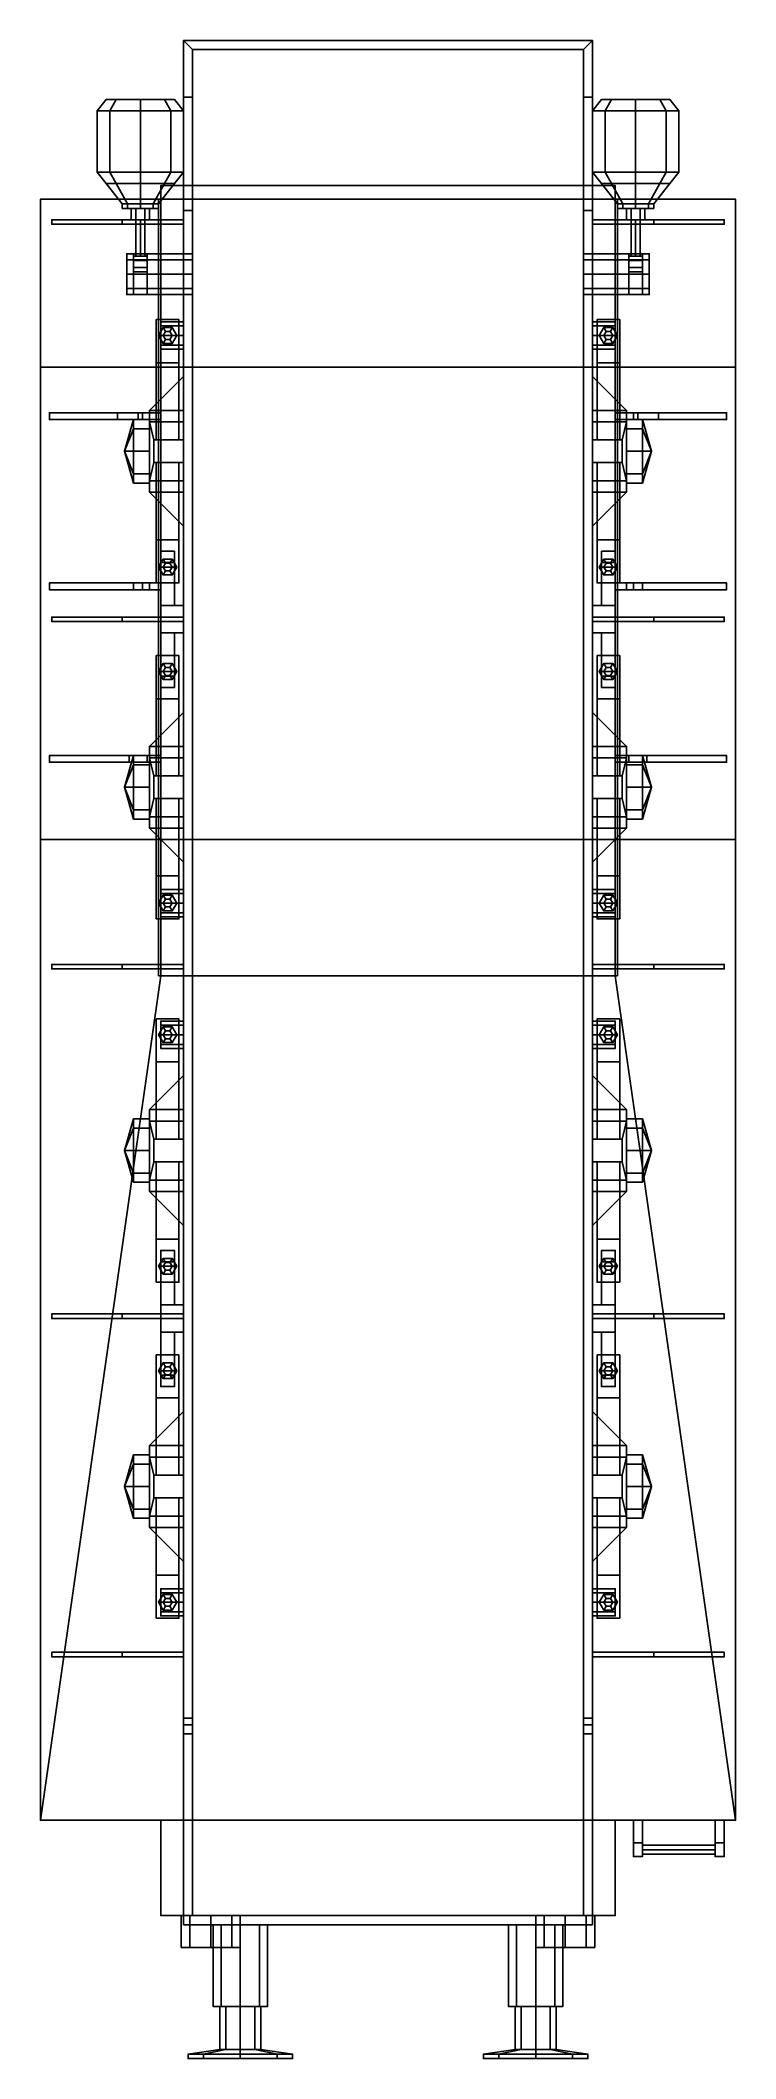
# Model space of a CAD drawing. Extents: x -1.53 to 1.53, y -15.44 to -6.55.
import ezdxf

# ---------------------------------------------------------------- set-up
doc = ezdxf.new("R2010")
doc.units = 0
doc.layers.get('0').update_dxf_attribs({"linetype": 'CONTINUOUS'})
doc.layers.add('SUSPENSION', color=5, linetype='CONTINUOUS')

msp = doc.modelspace()

# ---------------------------------------------------------------- linework, layer by layer
for points in [[(0.9, -6.55, 1.15), (0.9, -6.55, 0.73), (-0.9, -6.55, 0.73), (-0.9, -6.55, 1.15)], [(-0.9, -6.55, 0.73), (0.9, -6.55, 0.73), (0.86, -6.59, 0.73), (-0.86, -6.59, 0.73)], [(-0.9, -6.55, 0.73), (-0.9, -6.8, 0.73), (-0.9, -6.8, 1.15), (-0.9, -6.55, 1.15)], [(-0.86, -6.59, 0.73), (-0.86, -6.8, 0.73), (-0.9, -6.8, 0.73), (-0.9, -6.55, 0.73)], [(0.9, -6.55, 0.73), (0.9, -6.8, 0.73), (0.86, -6.8, 0.73), (0.86, -6.59, 0.73)], [(0.9, -6.8, 1.15), (0.9, -6.8, 0.73), (0.9, -6.55, 0.73), (0.9, -6.55, 1.15)], [(-0.86, -6.59, 0.73), (0.86, -6.59, 0.73), (0.86, -6.59, 1.15), (-0.86, -6.59, 1.15)], [(-0.86, -6.8, 1.15), (-0.86, -6.8, 0.73), (-0.86, -6.59, 0.73), (-0.86, -6.59, 1.15)], [(0.86, -6.59, 0.73), (0.86, -6.8, 0.73), (0.86, -6.8, 1.15), (0.86, -6.59, 1.15)], [(-1.2244, -6.86, 0.7856), (-1.28, -6.86, 0.92), (-1.24, -6.81, 0.92), (-1.1961, -6.81, 0.8139)], [(-1.28, -6.86, 0.92), (-1.2244, -6.86, 1.0544), (-1.1961, -6.81, 1.0261), (-1.24, -6.81, 0.92)], [(-1.1961, -6.81, 1.0261), (-0.94, -6.81, 0.92), (-0.9839, -6.81, 0.8139), (-1.24, -6.81, 0.92)], [(-1.24, -6.81, 0.92), (-0.9839, -6.81, 0.8139), (-1.09, -6.81, 0.77), (-1.1961, -6.81, 0.8139)], [(-1.09, -6.86, 0.73), (-1.2244, -6.86, 0.7856), (-1.1961, -6.81, 0.8139), (-1.09, -6.81, 0.77)], [(-1.2244, -6.86, 1.0544), (-1.09, -6.86, 1.11), (-1.09, -6.81, 1.07), (-1.1961, -6.81, 1.0261)], [(-1.09, -6.81, 1.07), (-0.9839, -6.81, 1.0261), (-0.94, -6.81, 0.92), (-1.1961, -6.81, 1.0261)], [(-0.9556, -6.86, 0.7856), (-1.09, -6.86, 0.73), (-1.09, -6.81, 0.77), (-0.9839, -6.81, 0.8139)], [(-1.09, -6.86, 1.11), (-0.9556, -6.86, 1.0544), (-0.9839, -6.81, 1.0261), (-1.09, -6.81, 1.07)], [(-0.9, -6.86, 0.92), (-0.9556, -6.86, 0.7856), (-0.9839, -6.81, 0.8139), (-0.94, -6.81, 0.92)], [(-0.9556, -6.86, 1.0544), (-0.9, -6.86, 0.92), (-0.94, -6.81, 0.92), (-0.9839, -6.81, 1.0261)], [(-0.9, -6.8, 0.73), (-0.9, -7.3, 0.32), (-0.9, -7.3, 1.15), (-0.9, -6.8, 1.15)], [(-0.86, -6.8, 0.73), (-0.86, -7.3, 0.32), (-0.9, -7.3, 0.32), (-0.9, -6.8, 0.73)], [(-0.86, -7.3, 1.15), (-0.86, -7.3, 0.32), (-0.86, -6.8, 0.73), (-0.86, -6.8, 1.15)], [(0.86, -6.8, 0.73), (0.86, -7.3, 0.32), (0.86, -7.3, 1.15), (0.86, -6.8, 1.15)], [(0.9, -6.8, 0.73), (0.9, -7.3, 0.32), (0.86, -7.3, 0.32), (0.86, -6.8, 0.73)], [(0.9, -7.3, 1.15), (0.9, -7.3, 0.32), (0.9, -6.8, 0.73), (0.9, -6.8, 1.15)], [(0.9, -6.86, 0.92), (0.9556, -6.86, 1.0544), (0.9839, -6.81, 1.0261), (0.94, -6.81, 0.92)], [(0.9556, -6.86, 0.7856), (0.9, -6.86, 0.92), (0.94, -6.81, 0.92), (0.9839, -6.81, 0.8139)], [(0.94, -6.81, 0.92), (1.1961, -6.81, 0.8139), (1.09, -6.81, 0.77), (0.9839, -6.81, 0.8139)], [(0.9839, -6.81, 1.0261), (1.24, -6.81, 0.92), (1.1961, -6.81, 0.8139), (0.94, -6.81, 0.92)], [(0.9556, -6.86, 1.0544), (1.09, -6.86, 1.11), (1.09, -6.81, 1.07), (0.9839, -6.81, 1.0261)], [(1.09, -6.86, 0.73), (0.9556, -6.86, 0.7856), (0.9839, -6.81, 0.8139), (1.09, -6.81, 0.77)], [(1.09, -6.81, 1.07), (1.1961, -6.81, 1.0261), (1.24, -6.81, 0.92), (0.9839, -6.81, 1.0261)], [(1.09, -6.86, 1.11), (1.2244, -6.86, 1.0544), (1.1961, -6.81, 1.0261), (1.09, -6.81, 1.07)], [(1.2244, -6.86, 0.7856), (1.09, -6.86, 0.73), (1.09, -6.81, 0.77), (1.1961, -6.81, 0.8139)], [(1.2244, -6.86, 1.0544), (1.28, -6.86, 0.92), (1.24, -6.81, 0.92), (1.1961, -6.81, 1.0261)], [(1.28, -6.86, 0.92), (1.2244, -6.86, 0.7856), (1.1961, -6.81, 0.8139), (1.24, -6.81, 0.92)], [(-1.2244, -6.86, 1.0544), (-1.28, -6.86, 0.92), (-1.28, -7.13, 0.92), (-1.2244, -7.13, 1.0544)], [(-1.28, -6.86, 0.92), (-1.2244, -6.86, 0.7856), (-1.2244, -7.13, 0.7856), (-1.28, -7.13, 0.92)], [(-1.09, -6.86, 1.11), (-1.2244, -6.86, 1.0544), (-1.2244, -7.13, 1.0544), (-1.09, -7.13, 1.11)], [(-1.2244, -6.86, 0.7856), (-1.09, -6.86, 0.73), (-1.09, -7.13, 0.73), (-1.2244, -7.13, 0.7856)], [(-0.9556, -6.86, 1.0544), (-1.09, -6.86, 1.11), (-1.09, -7.13, 1.11), (-0.9556, -7.13, 1.0544)], [(-1.09, -6.86, 0.73), (-0.9556, -6.86, 0.7856), (-0.9556, -7.13, 0.7856), (-1.09, -7.13, 0.73)], [(-0.9, -6.86, 0.92), (-0.9556, -6.86, 1.0544), (-0.9556, -7.13, 1.0544), (-0.9, -7.13, 0.92)], [(-0.9556, -6.86, 0.7856), (-0.9, -6.86, 0.92), (-0.9, -7.13, 0.92), (-0.9556, -7.13, 0.7856)], [(0.9556, -6.86, 1.0544), (0.9, -6.86, 0.92), (0.9, -7.13, 0.92), (0.9556, -7.13, 1.0544)], [(0.9, -6.86, 0.92), (0.9556, -6.86, 0.7856), (0.9556, -7.13, 0.7856), (0.9, -7.13, 0.92)], [(0.9556, -6.86, 0.7856), (1.09, -6.86, 0.73), (1.09, -7.13, 0.73), (0.9556, -7.13, 0.7856)], [(1.09, -6.86, 1.11), (0.9556, -6.86, 1.0544), (0.9556, -7.13, 1.0544), (1.09, -7.13, 1.11)], [(1.09, -6.86, 0.73), (1.2244, -6.86, 0.7856), (1.2244, -7.13, 0.7856), (1.09, -7.13, 0.73)], [(1.2244, -6.86, 1.0544), (1.09, -6.86, 1.11), (1.09, -7.13, 1.11), (1.2244, -7.13, 1.0544)], [(1.28, -6.86, 0.92), (1.2244, -6.86, 1.0544), (1.2244, -7.13, 1.0544), (1.28, -7.13, 0.92)], [(1.2244, -6.86, 0.7856), (1.28, -6.86, 0.92), (1.28, -7.13, 0.92), (1.2244, -7.13, 0.7856)], [(-1.2244, -7.13, 1.0544), (-1.28, -7.13, 0.92), (-1.24, -7.18, 0.92), (-1.1961, -7.18, 1.0261)], [(-1.28, -7.13, 0.92), (-1.2244, -7.13, 0.7856), (-1.1961, -7.18, 0.8139), (-1.24, -7.18, 0.92)], [(-1.1961, -7.18, 1.0261), (-1.24, -7.18, 0.92), (-1.17, -7.27, 0.92), (-1.1466, -7.27, 0.9766)], [(-1.24, -7.18, 0.92), (-1.1961, -7.18, 0.8139), (-1.1466, -7.27, 0.8634), (-1.17, -7.27, 0.92)], [(-1.09, -7.13, 1.11), (-1.2244, -7.13, 1.0544), (-1.1961, -7.18, 1.0261), (-1.09, -7.18, 1.07)], [(-1.2244, -7.13, 0.7856), (-1.09, -7.13, 0.73), (-1.09, -7.18, 0.77), (-1.1961, -7.18, 0.8139)], [(-1.09, -7.18, 1.07), (-1.1961, -7.18, 1.0261), (-1.1466, -7.27, 0.9766), (-1.09, -7.27, 1)], [(-1.1961, -7.18, 0.8139), (-1.09, -7.18, 0.77), (-1.09, -7.27, 0.84), (-1.1466, -7.27, 0.8634)], [(-0.9556, -7.13, 1.0544), (-1.09, -7.13, 1.11), (-1.09, -7.18, 1.07), (-0.9839, -7.18, 1.0261)], [(-1.09, -7.13, 0.73), (-0.9556, -7.13, 0.7856), (-0.9839, -7.18, 0.8139), (-1.09, -7.18, 0.77)], [(-0.9839, -7.18, 1.0261), (-1.09, -7.18, 1.07), (-1.09, -7.27, 1), (-1.0334, -7.27, 0.9766)], [(-1.09, -7.18, 0.77), (-0.9839, -7.18, 0.8139), (-1.0334, -7.27, 0.8634), (-1.09, -7.27, 0.84)], [(-0.94, -7.18, 0.92), (-0.9839, -7.18, 1.0261), (-1.0334, -7.27, 0.9766), (-1.01, -7.27, 0.92)], [(-0.9839, -7.18, 0.8139), (-0.94, -7.18, 0.92), (-1.01, -7.27, 0.92), (-1.0334, -7.27, 0.8634)], [(-1, -7.19, 1.72), (-1, -7.25, 1.72), (-1, -7.25, 3.36), (-1, -7.19, 3.36)], [(1, -7.19, 3.36), (1, -7.19, 1.72), (-1, -7.19, 1.72), (-1, -7.19, 3.36)], [(1, -7.19, 1.72), (1, -7.25, 1.72), (-1, -7.25, 1.72), (-1, -7.19, 1.72)], [(-1, -7.19, 3.36), (-1, -7.25, 3.36), (1, -7.25, 3.36), (1, -7.19, 3.36)], [(-0.9, -7.13, 0.92), (-0.9556, -7.13, 1.0544), (-0.9839, -7.18, 1.0261), (-0.94, -7.18, 0.92)], [(-0.9556, -7.13, 0.7856), (-0.9, -7.13, 0.92), (-0.94, -7.18, 0.92), (-0.9839, -7.18, 0.8139)], [(0.9556, -7.13, 1.0544), (0.9, -7.13, 0.92), (0.94, -7.18, 0.92), (0.9839, -7.18, 1.0261)], [(0.9, -7.13, 0.92), (0.9556, -7.13, 0.7856), (0.9839, -7.18, 0.8139), (0.94, -7.18, 0.92)], [(0.94, -7.18, 0.92), (0.9839, -7.18, 0.8139), (1.0334, -7.27, 0.8634), (1.01, -7.27, 0.92)], [(0.9839, -7.18, 1.0261), (0.94, -7.18, 0.92), (1.01, -7.27, 0.92), (1.0334, -7.27, 0.9766)], [(1.09, -7.13, 1.11), (0.9556, -7.13, 1.0544), (0.9839, -7.18, 1.0261), (1.09, -7.18, 1.07)], [(0.9556, -7.13, 0.7856), (1.09, -7.13, 0.73), (1.09, -7.18, 0.77), (0.9839, -7.18, 0.8139)], [(1.09, -7.18, 1.07), (0.9839, -7.18, 1.0261), (1.0334, -7.27, 0.9766), (1.09, -7.27, 1)], [(0.9839, -7.18, 0.8139), (1.09, -7.18, 0.77), (1.09, -7.27, 0.84), (1.0334, -7.27, 0.8634)], [(1, -7.25, 3.36), (1, -7.25, 1.72), (1, -7.19, 1.72), (1, -7.19, 3.36)], [(1.2244, -7.13, 1.0544), (1.09, -7.13, 1.11), (1.09, -7.18, 1.07), (1.1961, -7.18, 1.0261)], [(1.09, -7.13, 0.73), (1.2244, -7.13, 0.7856), (1.1961, -7.18, 0.8139), (1.09, -7.18, 0.77)], [(1.1961, -7.18, 1.0261), (1.09, -7.18, 1.07), (1.09, -7.27, 1), (1.1466, -7.27, 0.9766)], [(1.09, -7.18, 0.77), (1.1961, -7.18, 0.8139), (1.1466, -7.27, 0.8634), (1.09, -7.27, 0.84)], [(1.1961, -7.18, 0.8139), (1.24, -7.18, 0.92), (1.17, -7.27, 0.92), (1.1466, -7.27, 0.8634)], [(1.24, -7.18, 0.92), (1.1961, -7.18, 1.0261), (1.1466, -7.27, 0.9766), (1.17, -7.27, 0.92)], [(1.28, -7.13, 0.92), (1.2244, -7.13, 1.0544), (1.1961, -7.18, 1.0261), (1.24, -7.18, 0.92)], [(1.2244, -7.13, 0.7856), (1.28, -7.13, 0.92), (1.24, -7.18, 0.92), (1.1961, -7.18, 0.8139)], [(-1, -7.99, 2.16), (-1, -7.25, 2.16), (-1.53, -7.25, 2.16), (-1.53, -7.99, 2.16)], [(1, -7.25, 1.72), (1.53, -7.25, 1.15), (-1.53, -7.25, 1.15), (-1, -7.25, 1.72)], [(-1.53, -7.25, 2.16), (-1.53, -7.25, 1.15), (-1.53, -7.99, 1.15), (-1.53, -7.99, 2.16)], [(-1.53, -7.99, 1.15), (-1.53, -7.25, 1.15), (1.53, -7.25, 1.15), (1.53, -7.99, 1.15)], [(-1, -7.25, 2.16), (-1, -7.25, 1.72), (-1.53, -7.25, 1.15), (-1.53, -7.25, 2.16)], [(-1.1466, -7.27, 0.9766), (-1.17, -7.27, 0.92), (-1.17, -7.29, 0.92), (-1.1466, -7.29, 0.9766)], [(-1.17, -7.27, 0.92), (-1.1466, -7.27, 0.8634), (-1.1466, -7.29, 0.8634), (-1.17, -7.29, 0.92)], [(-1.09, -7.27, 1), (-1.1466, -7.27, 0.9766), (-1.1466, -7.29, 0.9766), (-1.09, -7.29, 1)], [(-1.1466, -7.27, 0.8634), (-1.09, -7.27, 0.84), (-1.09, -7.29, 0.84), (-1.1466, -7.29, 0.8634)], [(-1.0334, -7.27, 0.9766), (-1.09, -7.27, 1), (-1.09, -7.29, 1), (-1.0334, -7.29, 0.9766)], [(-1.09, -7.27, 0.84), (-1.0334, -7.27, 0.8634), (-1.0334, -7.29, 0.8634), (-1.09, -7.29, 0.84)], [(-1.01, -7.27, 0.92), (-1.0334, -7.27, 0.9766), (-1.0334, -7.29, 0.9766), (-1.01, -7.29, 0.92)], [(-1.0334, -7.27, 0.8634), (-1.01, -7.27, 0.92), (-1.01, -7.29, 0.92), (-1.0334, -7.29, 0.8634)], [(-1.01, -7.25, 3.93), (-1.01, -7.25, 3.89), (-1.01, -10.67, 3.89), (-1.01, -10.67, 3.93)], [(1.01, -10.67, 3.93), (1.01, -7.25, 3.93), (-1.01, -7.25, 3.93), (-1.01, -10.67, 3.93)], [(1.01, -7.25, 3.93), (1.01, -7.25, 3.89), (-1.01, -7.25, 3.89), (-1.01, -7.25, 3.93)], [(-1, -7.25, 3.89), (-1, -7.25, 2.16), (-1, -7.99, 2.16), (-1, -7.25, 3.89)], [(-1, -7.25, 3.89), (-1, -7.99, 2.16), (-1, -10.07, 2.81), (-1, -10.67, 3.89)], [(-1, -7.25, 3.36), (-1, -7.25, 3.89), (1, -7.25, 3.89), (1, -7.25, 3.36)], [(1, -7.99, 2.16), (1, -7.25, 2.16), (1, -7.25, 3.89)], [(1, -10.07, 2.81), (1, -7.99, 2.16), (1, -7.25, 3.89), (1, -10.67, 3.89)], [(1.53, -7.99, 2.16), (1.53, -7.25, 2.16), (1, -7.25, 2.16), (1, -7.99, 2.16)], [(1.53, -7.25, 2.16), (1.53, -7.25, 1.15), (1, -7.25, 1.72), (1, -7.25, 2.16)], [(1.01, -10.67, 3.89), (1.01, -7.25, 3.89), (1.01, -7.25, 3.93), (1.01, -10.67, 3.93)], [(1.01, -7.27, 0.92), (1.0334, -7.27, 0.8634), (1.0334, -7.29, 0.8634), (1.01, -7.29, 0.92)], [(1.0334, -7.27, 0.9766), (1.01, -7.27, 0.92), (1.01, -7.29, 0.92), (1.0334, -7.29, 0.9766)], [(1.0334, -7.27, 0.8634), (1.09, -7.27, 0.84), (1.09, -7.29, 0.84), (1.0334, -7.29, 0.8634)], [(1.09, -7.27, 1), (1.0334, -7.27, 0.9766), (1.0334, -7.29, 0.9766), (1.09, -7.29, 1)], [(1.09, -7.27, 0.84), (1.1466, -7.27, 0.8634), (1.1466, -7.29, 0.8634), (1.09, -7.29, 0.84)], [(1.1466, -7.27, 0.9766), (1.09, -7.27, 1), (1.09, -7.29, 1), (1.1466, -7.29, 0.9766)], [(1.1466, -7.27, 0.8634), (1.17, -7.27, 0.92), (1.17, -7.29, 0.92), (1.1466, -7.29, 0.8634)], [(1.17, -7.27, 0.92), (1.1466, -7.27, 0.9766), (1.1466, -7.29, 0.9766), (1.17, -7.29, 0.92)], [(1.53, -7.99, 1.15), (1.53, -7.25, 1.15), (1.53, -7.25, 2.16), (1.53, -7.99, 2.16)], [(-1.48, -7.34, 1.11), (-1.17, -7.34, 0.78), (-1.17, -7.36, 0.78), (-1.48, -7.36, 1.11)], [(-0.9, -7.34, 1.15), (-0.9, -7.34, 0.78), (-1.17, -7.34, 0.78), (-1.48, -7.34, 1.11)], [(-1.48, -7.34, 1.15), (-1.48, -7.34, 1.11), (-1.48, -7.36, 1.11), (-1.48, -7.36, 1.15)], [(-0.9, -7.34, 1.15), (-0.9, -7.34, 1.15), (-1.48, -7.34, 1.11), (-1.48, -7.34, 1.15)], [(-1.17, -7.36, 0.78), (-0.9, -7.36, 0.78), (-0.9, -7.36, 1.15), (-1.48, -7.36, 1.11)], [(-1.48, -7.36, 1.11), (-0.9, -7.36, 1.15), (-0.9, -7.36, 1.15), (-1.48, -7.36, 1.15)], [(-1.01, -7.29, 0.92), (-1.1466, -7.29, 0.9766), (-1.17, -7.29, 0.92), (-1.0334, -7.29, 0.8634)], [(-1.0334, -7.29, 0.8634), (-1.17, -7.29, 0.92), (-1.1466, -7.29, 0.8634), (-1.09, -7.29, 0.84)], [(-1.17, -7.34, 0.78), (-0.9, -7.34, 0.78), (-0.9, -7.36, 0.78), (-1.17, -7.36, 0.78)], [(-1.0334, -7.29, 0.9766), (-1.09, -7.29, 1), (-1.1466, -7.29, 0.9766), (-1.01, -7.29, 0.92)], [(-1.11, -7.29, 0.9546), (-1.13, -7.29, 0.92), (-1.13, -7.34, 0.92), (-1.11, -7.34, 0.9546)], [(-1.13, -7.29, 0.92), (-1.11, -7.29, 0.8854), (-1.11, -7.34, 0.8854), (-1.13, -7.34, 0.92)], [(-1.07, -7.34, 0.9546), (-1.11, -7.34, 0.9546), (-1.13, -7.34, 0.92), (-1.05, -7.34, 0.92)], [(-1.05, -7.34, 0.92), (-1.13, -7.34, 0.92), (-1.11, -7.34, 0.8854), (-1.07, -7.34, 0.8854)], [(-1.07, -7.29, 0.9546), (-1.11, -7.29, 0.9546), (-1.11, -7.34, 0.9546), (-1.07, -7.34, 0.9546)], [(-1.11, -7.29, 0.8854), (-1.07, -7.29, 0.8854), (-1.07, -7.34, 0.8854), (-1.11, -7.34, 0.8854)], [(-1.09, -7.34, 0.94), (-1.11, -7.34, 0.92), (-1.11, -7.5, 0.92), (-1.09, -7.5, 0.94)], [(-1.11, -7.34, 0.92), (-1.09, -7.34, 0.9), (-1.09, -7.5, 0.9), (-1.11, -7.5, 0.92)], [(-1.07, -7.34, 0.92), (-1.09, -7.34, 0.94), (-1.09, -7.5, 0.94), (-1.07, -7.5, 0.92)], [(-1.09, -7.34, 0.9), (-1.07, -7.34, 0.92), (-1.07, -7.5, 0.92), (-1.09, -7.5, 0.9)], [(-1.05, -7.29, 0.92), (-1.07, -7.29, 0.9546), (-1.07, -7.34, 0.9546), (-1.05, -7.34, 0.92)], [(-1.07, -7.29, 0.8854), (-1.05, -7.29, 0.92), (-1.05, -7.34, 0.92), (-1.07, -7.34, 0.8854)], [(-0.9, -7.3, 0.32), (-0.9, -13.94, 0.32), (-0.9, -13.94, 1.15), (-0.9, -7.3, 1.15)], [(-0.86, -7.3, 0.32), (-0.86, -13.94, 0.32), (-0.9, -13.94, 0.32), (-0.9, -7.3, 0.32)], [(-0.86, -13.94, 1.15), (-0.86, -13.94, 0.32), (-0.86, -7.3, 0.32), (-0.86, -7.3, 1.15)], [(0.86, -7.3, 0.32), (0.86, -13.94, 0.32), (0.86, -13.94, 1.15), (0.86, -7.3, 1.15)], [(0.9, -7.3, 0.32), (0.9, -13.94, 0.32), (0.86, -13.94, 0.32), (0.86, -7.3, 0.32)], [(0.9, -13.94, 1.15), (0.9, -13.94, 0.32), (0.9, -7.3, 0.32), (0.9, -7.3, 1.15)], [(1.17, -7.34, 0.78), (0.9, -7.34, 0.78), (0.9, -7.34, 1.15), (1.48, -7.34, 1.11)], [(1.17, -7.36, 0.78), (0.9, -7.36, 0.78), (0.9, -7.34, 0.78), (1.17, -7.34, 0.78)], [(1.48, -7.34, 1.11), (0.9, -7.34, 1.15), (0.9, -7.34, 1.15), (1.48, -7.34, 1.15)], [(0.9, -7.36, 1.15), (0.9, -7.36, 0.78), (1.17, -7.36, 0.78), (1.48, -7.36, 1.11)], [(0.9, -7.36, 1.15), (0.9, -7.36, 1.15), (1.48, -7.36, 1.11), (1.48, -7.36, 1.15)], [(1.1466, -7.29, 0.8634), (1.01, -7.29, 0.92), (1.0334, -7.29, 0.8634), (1.09, -7.29, 0.84)], [(1.17, -7.29, 0.92), (1.0334, -7.29, 0.9766), (1.01, -7.29, 0.92), (1.1466, -7.29, 0.8634)], [(1.1466, -7.29, 0.9766), (1.09, -7.29, 1), (1.0334, -7.29, 0.9766), (1.17, -7.29, 0.92)], [(1.05, -7.29, 0.92), (1.07, -7.29, 0.8854), (1.07, -7.34, 0.8854), (1.05, -7.34, 0.92)], [(1.07, -7.29, 0.9546), (1.05, -7.29, 0.92), (1.05, -7.34, 0.92), (1.07, -7.34, 0.9546)], [(1.13, -7.34, 0.92), (1.05, -7.34, 0.92), (1.07, -7.34, 0.8854), (1.11, -7.34, 0.8854)], [(1.11, -7.34, 0.9546), (1.07, -7.34, 0.9546), (1.05, -7.34, 0.92), (1.13, -7.34, 0.92)], [(1.07, -7.29, 0.8854), (1.11, -7.29, 0.8854), (1.11, -7.34, 0.8854), (1.07, -7.34, 0.8854)], [(1.11, -7.29, 0.9546), (1.07, -7.29, 0.9546), (1.07, -7.34, 0.9546), (1.11, -7.34, 0.9546)], [(1.07, -7.34, 0.92), (1.09, -7.34, 0.9), (1.09, -7.5, 0.9), (1.07, -7.5, 0.92)], [(1.09, -7.34, 0.94), (1.07, -7.34, 0.92), (1.07, -7.5, 0.92), (1.09, -7.5, 0.94)], [(1.09, -7.34, 0.9), (1.11, -7.34, 0.92), (1.11, -7.5, 0.92), (1.09, -7.5, 0.9)], [(1.11, -7.34, 0.92), (1.09, -7.34, 0.94), (1.09, -7.5, 0.94), (1.11, -7.5, 0.92)], [(1.11, -7.29, 0.8854), (1.13, -7.29, 0.92), (1.13, -7.34, 0.92), (1.11, -7.34, 0.8854)], [(1.13, -7.29, 0.92), (1.11, -7.29, 0.9546), (1.11, -7.34, 0.9546), (1.13, -7.34, 0.92)], [(1.48, -7.36, 1.11), (1.17, -7.36, 0.78), (1.17, -7.34, 0.78), (1.48, -7.34, 1.11)], [(1.48, -7.36, 1.15), (1.48, -7.36, 1.11), (1.48, -7.34, 1.11), (1.48, -7.34, 1.15)], [(-0.86, -7.5164, 0.3836), (-0.86, -7.49, 0.32), (-1.15, -7.49, 0.32), (-1.15, -7.5164, 0.3836)], [(-0.86, -7.49, 0.32), (-0.86, -7.5164, 0.2564), (-1.15, -7.5164, 0.2564), (-1.15, -7.49, 0.32)], [(-1.15, -7.67, 0.32), (-1.15, -7.5164, 0.3836), (-1.15, -7.49, 0.32), (-1.15, -7.6436, 0.2564)], [(-1.15, -7.6436, 0.2564), (-1.15, -7.49, 0.32), (-1.15, -7.5164, 0.2564), (-1.15, -7.58, 0.23)], [(-0.86, -7.58, 0.41), (-0.86, -7.5164, 0.3836), (-1.15, -7.5164, 0.3836), (-1.15, -7.58, 0.41)], [(-0.86, -7.5164, 0.2564), (-0.86, -7.58, 0.23), (-1.15, -7.58, 0.23), (-1.15, -7.5164, 0.2564)], [(-1.15, -7.6436, 0.3836), (-1.15, -7.58, 0.41), (-1.15, -7.5164, 0.3836), (-1.15, -7.67, 0.32)], [(-1.06, -7.5, 0.94), (-1.06, -7.49, 0.32), (-1.12, -7.49, 0.32), (-1.12, -7.5, 0.94)], [(-1.12, -7.49, 0.32), (-1.12, -7.67, 0.32), (-1.12, -7.57, 0.94), (-1.12, -7.5, 0.94)], [(-1.12, -7.5, 0.94), (-1.12, -7.57, 0.94), (-1.12, -7.55, 0.97), (-1.12, -7.52, 0.97)], [(-1.06, -7.52, 0.97), (-1.06, -7.5, 0.94), (-1.12, -7.5, 0.94), (-1.12, -7.52, 0.97)], [(-1.12, -7.52, 0.97), (-1.12, -7.55, 0.97), (-1.06, -7.55, 0.97), (-1.06, -7.52, 0.97)], [(-1.12, -7.55, 0.97), (-1.12, -7.57, 0.94), (-1.06, -7.57, 0.94), (-1.06, -7.55, 0.97)], [(-1.06, -7.57, 0.94), (-1.06, -7.67, 0.32), (-1.06, -7.49, 0.32), (-1.06, -7.5, 0.94)], [(-1.06, -7.55, 0.97), (-1.06, -7.57, 0.94), (-1.06, -7.5, 0.94), (-1.06, -7.52, 0.97)], [(0.86, -7.5164, 0.2564), (0.86, -7.49, 0.32), (1.15, -7.49, 0.32), (1.15, -7.5164, 0.2564)], [(0.86, -7.49, 0.32), (0.86, -7.5164, 0.3836), (1.15, -7.5164, 0.3836), (1.15, -7.49, 0.32)], [(0.86, -7.58, 0.23), (0.86, -7.5164, 0.2564), (1.15, -7.5164, 0.2564), (1.15, -7.58, 0.23)], [(0.86, -7.5164, 0.3836), (0.86, -7.58, 0.41), (1.15, -7.58, 0.41), (1.15, -7.5164, 0.3836)], [(1.06, -7.49, 0.32), (1.06, -7.67, 0.32), (1.06, -7.57, 0.94), (1.06, -7.5, 0.94)], [(1.12, -7.5, 0.94), (1.12, -7.49, 0.32), (1.06, -7.49, 0.32), (1.06, -7.5, 0.94)], [(1.06, -7.5, 0.94), (1.06, -7.57, 0.94), (1.06, -7.55, 0.97), (1.06, -7.52, 0.97)], [(1.12, -7.52, 0.97), (1.12, -7.5, 0.94), (1.06, -7.5, 0.94), (1.06, -7.52, 0.97)], [(1.06, -7.52, 0.97), (1.06, -7.55, 0.97), (1.12, -7.55, 0.97), (1.12, -7.52, 0.97)], [(1.06, -7.55, 0.97), (1.06, -7.57, 0.94), (1.12, -7.57, 0.94), (1.12, -7.55, 0.97)], [(1.12, -7.57, 0.94), (1.12, -7.67, 0.32), (1.12, -7.49, 0.32), (1.12, -7.5, 0.94)], [(1.12, -7.55, 0.97), (1.12, -7.57, 0.94), (1.12, -7.5, 0.94), (1.12, -7.52, 0.97)], [(1.15, -7.49, 0.32), (1.15, -7.6436, 0.3836), (1.15, -7.67, 0.32), (1.15, -7.5164, 0.2564)], [(1.15, -7.5164, 0.3836), (1.15, -7.58, 0.41), (1.15, -7.6436, 0.3836), (1.15, -7.49, 0.32)], [(1.15, -7.5164, 0.2564), (1.15, -7.67, 0.32), (1.15, -7.6436, 0.2564), (1.15, -7.58, 0.23)], [(-0.86, -7.6436, 0.3836), (-0.86, -7.58, 0.41), (-1.15, -7.58, 0.41), (-1.15, -7.6436, 0.3836)], [(-0.86, -7.58, 0.23), (-0.86, -7.6436, 0.2564), (-1.15, -7.6436, 0.2564), (-1.15, -7.58, 0.23)], [(-0.86, -7.67, 0.32), (-0.86, -7.6436, 0.3836), (-1.15, -7.6436, 0.3836), (-1.15, -7.67, 0.32)], [(-0.86, -7.6436, 0.2564), (-0.86, -7.67, 0.32), (-1.15, -7.67, 0.32), (-1.15, -7.6436, 0.2564)], [(-1.12, -7.57, 0.94), (-1.12, -7.67, 0.32), (-1.06, -7.67, 0.32), (-1.06, -7.57, 0.94)], [(0.86, -7.6436, 0.2564), (0.86, -7.58, 0.23), (1.15, -7.58, 0.23), (1.15, -7.6436, 0.2564)], [(0.86, -7.58, 0.41), (0.86, -7.6436, 0.3836), (1.15, -7.6436, 0.3836), (1.15, -7.58, 0.41)], [(0.86, -7.67, 0.32), (0.86, -7.6436, 0.2564), (1.15, -7.6436, 0.2564), (1.15, -7.67, 0.32)], [(0.86, -7.6436, 0.3836), (0.86, -7.67, 0.32), (1.15, -7.67, 0.32), (1.15, -7.6436, 0.3836)], [(1.06, -7.57, 0.94), (1.06, -7.67, 0.32), (1.12, -7.67, 0.32), (1.12, -7.57, 0.94)], [(-1.53, -7.99, 1.15), (-1.53, -10.07, 1.15), (-1.53, -10.07, 2.81), (-1.53, -7.99, 2.16)], [(1.53, -7.99, 1.15), (1.53, -10.07, 1.15), (-1.53, -10.07, 1.15), (-1.53, -7.99, 1.15)], [(-1.53, -7.99, 2.16), (-1.53, -10.07, 2.81), (-1, -10.07, 2.81), (-1, -7.99, 2.16)], [(1, -7.99, 2.16), (1, -10.07, 2.81), (1.53, -10.07, 2.81), (1.53, -7.99, 2.16)], [(1.53, -10.07, 2.81), (1.53, -10.07, 1.15), (1.53, -7.99, 1.15), (1.53, -7.99, 2.16)], [(-1, -8.19, 2.36), (-1, -8.19, 2.22), (-1.49, -8.19, 2.22), (-1.19, -8.19, 2.36)], [(-1.19, -8.19, 2.36), (-1.49, -8.19, 2.22), (-1.49, -8.22, 2.22), (-1.19, -8.22, 2.36)], [(-1.49, -8.22, 2.22), (-1, -8.22, 2.22), (-1, -8.22, 2.36), (-1.19, -8.22, 2.36)], [(-1, -8.19, 2.53), (-1, -8.19, 2.36), (-1.19, -8.19, 2.36), (-1.1, -8.19, 2.53)], [(-1.1, -8.19, 2.53), (-1.19, -8.19, 2.36), (-1.19, -8.22, 2.36), (-1.1, -8.22, 2.53)], [(-1.19, -8.22, 2.36), (-1, -8.22, 2.36), (-1, -8.22, 2.53), (-1.1, -8.22, 2.53)], [(-1, -8.19, 2.63), (-1, -8.19, 2.53), (-1.1, -8.19, 2.53), (-1.08, -8.19, 2.63)], [(-1.08, -8.19, 2.63), (-1.1, -8.19, 2.53), (-1.1, -8.22, 2.53), (-1.08, -8.22, 2.63)], [(-1.1, -8.22, 2.53), (-1, -8.22, 2.53), (-1, -8.22, 2.63), (-1.08, -8.22, 2.63)], [(-1, -8.19, 3.14), (-1, -8.19, 2.63), (-1.08, -8.19, 2.63), (-1.05, -8.19, 3.14)], [(-1.05, -8.19, 3.14), (-1.08, -8.19, 2.63), (-1.08, -8.22, 2.63), (-1.05, -8.22, 3.14)], [(-1.08, -8.22, 2.63), (-1, -8.22, 2.63), (-1, -8.22, 3.14), (-1.05, -8.22, 3.14)], [(-1.05, -8.22, 3.14), (-1, -8.22, 3.14), (-1, -8.19, 3.14), (-1.05, -8.19, 3.14)], [(1.08, -8.19, 2.63), (1, -8.19, 2.63), (1, -8.19, 3.14), (1.05, -8.19, 3.14)], [(1.49, -8.19, 2.22), (1, -8.19, 2.22), (1, -8.19, 2.36), (1.19, -8.19, 2.36)], [(1.1, -8.19, 2.53), (1, -8.19, 2.53), (1, -8.19, 2.63), (1.08, -8.19, 2.63)], [(1.19, -8.19, 2.36), (1, -8.19, 2.36), (1, -8.19, 2.53), (1.1, -8.19, 2.53)], [(1.05, -8.19, 3.14), (1, -8.19, 3.14), (1, -8.22, 3.14), (1.05, -8.22, 3.14)], [(1, -8.22, 3.14), (1, -8.22, 2.63), (1.08, -8.22, 2.63), (1.05, -8.22, 3.14)], [(1, -8.22, 2.36), (1, -8.22, 2.22), (1.49, -8.22, 2.22), (1.19, -8.22, 2.36)], [(1, -8.22, 2.63), (1, -8.22, 2.53), (1.1, -8.22, 2.53), (1.08, -8.22, 2.63)], [(1, -8.22, 2.53), (1, -8.22, 2.36), (1.19, -8.22, 2.36), (1.1, -8.22, 2.53)], [(1.05, -8.22, 3.14), (1.08, -8.22, 2.63), (1.08, -8.19, 2.63), (1.05, -8.19, 3.14)], [(1.08, -8.22, 2.63), (1.1, -8.22, 2.53), (1.1, -8.19, 2.53), (1.08, -8.19, 2.63)], [(1.1, -8.22, 2.53), (1.19, -8.22, 2.36), (1.19, -8.19, 2.36), (1.1, -8.19, 2.53)], [(1.19, -8.22, 2.36), (1.49, -8.22, 2.22), (1.49, -8.19, 2.22), (1.19, -8.19, 2.36)], [(-1, -8.94, 2.63), (-1, -8.94, 2.44), (-1.49, -8.94, 2.44), (-1.12, -8.94, 2.63)], [(-1.12, -8.94, 2.63), (-1.49, -8.94, 2.44), (-1.49, -8.97, 2.44), (-1.12, -8.97, 2.63)], [(-1.49, -8.97, 2.44), (-1, -8.97, 2.44), (-1, -8.97, 2.63), (-1.12, -8.97, 2.63)], [(-1, -8.94, 2.67), (-1, -8.94, 2.63), (-1.12, -8.94, 2.63), (-1.08, -8.94, 2.67)], [(-1.08, -8.94, 2.67), (-1.12, -8.94, 2.63), (-1.12, -8.97, 2.63), (-1.08, -8.97, 2.67)], [(-1.12, -8.97, 2.63), (-1, -8.97, 2.63), (-1, -8.97, 2.67), (-1.08, -8.97, 2.67)], [(-1, -8.94, 3.14), (-1, -8.94, 2.67), (-1.08, -8.94, 2.67), (-1.05, -8.94, 3.14)], [(-1.05, -8.94, 3.14), (-1.08, -8.94, 2.67), (-1.08, -8.97, 2.67), (-1.05, -8.97, 3.14)], [(-1.08, -8.97, 2.67), (-1, -8.97, 2.67), (-1, -8.97, 3.14), (-1.05, -8.97, 3.14)], [(-1.05, -8.97, 3.14), (-1, -8.97, 3.14), (-1, -8.94, 3.14), (-1.05, -8.94, 3.14)], [(1.08, -8.94, 2.67), (1, -8.94, 2.67), (1, -8.94, 3.14), (1.05, -8.94, 3.14)], [(1.12, -8.94, 2.63), (1, -8.94, 2.63), (1, -8.94, 2.67), (1.08, -8.94, 2.67)], [(1.49, -8.94, 2.44), (1, -8.94, 2.44), (1, -8.94, 2.63), (1.12, -8.94, 2.63)], [(1.05, -8.94, 3.14), (1, -8.94, 3.14), (1, -8.97, 3.14), (1.05, -8.97, 3.14)], [(1, -8.97, 3.14), (1, -8.97, 2.67), (1.08, -8.97, 2.67), (1.05, -8.97, 3.14)], [(1, -8.97, 2.67), (1, -8.97, 2.63), (1.12, -8.97, 2.63), (1.08, -8.97, 2.67)], [(1, -8.97, 2.63), (1, -8.97, 2.44), (1.49, -8.97, 2.44), (1.12, -8.97, 2.63)], [(1.05, -8.97, 3.14), (1.08, -8.97, 2.67), (1.08, -8.94, 2.67), (1.05, -8.94, 3.14)], [(1.08, -8.97, 2.67), (1.12, -8.97, 2.63), (1.12, -8.94, 2.63), (1.08, -8.94, 2.67)], [(1.12, -8.97, 2.63), (1.49, -8.97, 2.44), (1.49, -8.94, 2.44), (1.12, -8.94, 2.63)], [(-1.48, -9.09, 1.11), (-1.17, -9.09, 0.78), (-1.17, -9.11, 0.78), (-1.48, -9.11, 1.11)], [(-0.9, -9.09, 1.15), (-0.9, -9.09, 0.78), (-1.17, -9.09, 0.78), (-1.48, -9.09, 1.11)], [(-1.48, -9.09, 1.15), (-1.48, -9.09, 1.11), (-1.48, -9.11, 1.11), (-1.48, -9.11, 1.15)], [(-0.9, -9.09, 1.15), (-0.9, -9.09, 1.15), (-1.48, -9.09, 1.11), (-1.48, -9.09, 1.15)], [(-1.17, -9.11, 0.78), (-0.9, -9.11, 0.78), (-0.9, -9.11, 1.15), (-1.48, -9.11, 1.11)], [(-1.48, -9.11, 1.11), (-0.9, -9.11, 1.15), (-0.9, -9.11, 1.15), (-1.48, -9.11, 1.15)], [(-1.17, -9.09, 0.78), (-0.9, -9.09, 0.78), (-0.9, -9.11, 0.78), (-1.17, -9.11, 0.78)], [(1.17, -9.09, 0.78), (0.9, -9.09, 0.78), (0.9, -9.09, 1.15), (1.48, -9.09, 1.11)], [(1.17, -9.11, 0.78), (0.9, -9.11, 0.78), (0.9, -9.09, 0.78), (1.17, -9.09, 0.78)], [(1.48, -9.09, 1.11), (0.9, -9.09, 1.15), (0.9, -9.09, 1.15), (1.48, -9.09, 1.15)], [(0.9, -9.11, 1.15), (0.9, -9.11, 0.78), (1.17, -9.11, 0.78), (1.48, -9.11, 1.11)], [(0.9, -9.11, 1.15), (0.9, -9.11, 1.15), (1.48, -9.11, 1.11), (1.48, -9.11, 1.15)], [(1.48, -9.11, 1.11), (1.17, -9.11, 0.78), (1.17, -9.09, 0.78), (1.48, -9.09, 1.11)], [(1.48, -9.11, 1.15), (1.48, -9.11, 1.11), (1.48, -9.09, 1.11), (1.48, -9.09, 1.15)], [(-1, -9.7, 2.84), (-1, -9.7, 2.68), (-1.49, -9.7, 2.68), (-1.14, -9.7, 2.84)], [(-1.14, -9.7, 2.84), (-1.49, -9.7, 2.68), (-1.49, -9.73, 2.68), (-1.14, -9.73, 2.84)], [(-1.49, -9.73, 2.68), (-1, -9.73, 2.68), (-1, -9.73, 2.84), (-1.14, -9.73, 2.84)], [(-1.06, -9.7, 2.94), (-1.14, -9.7, 2.84), (-1.14, -9.73, 2.84), (-1.06, -9.73, 2.94)], [(-1, -9.7, 2.94), (-1, -9.7, 2.84), (-1.14, -9.7, 2.84), (-1.06, -9.7, 2.94)], [(-1.14, -9.73, 2.84), (-1, -9.73, 2.84), (-1, -9.73, 2.94), (-1.06, -9.73, 2.94)], [(-1, -9.7, 3.14), (-1, -9.7, 2.94), (-1.06, -9.7, 2.94), (-1.05, -9.7, 3.14)], [(-1.05, -9.7, 3.14), (-1.06, -9.7, 2.94), (-1.06, -9.73, 2.94), (-1.05, -9.73, 3.14)], [(-1.06, -9.73, 2.94), (-1, -9.73, 2.94), (-1, -9.73, 3.14), (-1.05, -9.73, 3.14)], [(-1.05, -9.73, 3.14), (-1, -9.73, 3.14), (-1, -9.7, 3.14), (-1.05, -9.7, 3.14)], [(1.49, -9.7, 2.68), (1, -9.7, 2.68), (1, -9.7, 2.84), (1.14, -9.7, 2.84)], [(1.06, -9.7, 2.94), (1, -9.7, 2.94), (1, -9.7, 3.14), (1.05, -9.7, 3.14)], [(1.14, -9.7, 2.84), (1, -9.7, 2.84), (1, -9.7, 2.94), (1.06, -9.7, 2.94)], [(1.05, -9.7, 3.14), (1, -9.7, 3.14), (1, -9.73, 3.14), (1.05, -9.73, 3.14)], [(1, -9.73, 2.84), (1, -9.73, 2.68), (1.49, -9.73, 2.68), (1.14, -9.73, 2.84)], [(1, -9.73, 3.14), (1, -9.73, 2.94), (1.06, -9.73, 2.94), (1.05, -9.73, 3.14)], [(1, -9.73, 2.94), (1, -9.73, 2.84), (1.14, -9.73, 2.84), (1.06, -9.73, 2.94)], [(1.05, -9.73, 3.14), (1.06, -9.73, 2.94), (1.06, -9.7, 2.94), (1.05, -9.7, 3.14)], [(1.06, -9.73, 2.94), (1.14, -9.73, 2.84), (1.14, -9.7, 2.84), (1.06, -9.7, 2.94)], [(1.14, -9.73, 2.84), (1.49, -9.73, 2.68), (1.49, -9.7, 2.68), (1.14, -9.7, 2.84)], [(-1.53, -10.07, 1.15), (-1.53, -14.39, 1.15), (-1.53, -14.39, 2.81), (-1.53, -10.07, 2.81)], [(1.53, -10.07, 1.15), (1.53, -14.39, 1.15), (-1.53, -14.39, 1.15), (-1.53, -10.07, 1.15)], [(-1.53, -10.07, 2.81), (-1.53, -14.39, 2.81), (-1, -10.67, 2.81), (-1, -10.07, 2.81)], [(-1, -10.67, 3.89), (-1, -10.07, 2.81), (-1, -10.67, 2.81), (-1, -10.67, 3.89)], [(1, -10.67, 2.81), (1, -10.07, 2.81), (1, -10.67, 3.89)], [(1, -10.07, 2.81), (1, -10.67, 2.81), (1.53, -14.39, 2.81), (1.53, -10.07, 2.81)], [(1.53, -14.39, 2.81), (1.53, -14.39, 1.15), (1.53, -10.07, 1.15), (1.53, -10.07, 2.81)], [(-1.48, -10.62, 1.11), (-1.17, -10.62, 0.78), (-1.17, -10.64, 0.78), (-1.48, -10.64, 1.11)], [(-0.9, -10.62, 1.15), (-0.9, -10.62, 0.78), (-1.17, -10.62, 0.78), (-1.48, -10.62, 1.11)], [(-1.48, -10.62, 1.15), (-1.48, -10.62, 1.11), (-1.48, -10.64, 1.11), (-1.48, -10.64, 1.15)], [(-0.9, -10.62, 1.15), (-0.9, -10.62, 1.15), (-1.48, -10.62, 1.11), (-1.48, -10.62, 1.15)], [(-1.17, -10.64, 0.78), (-0.9, -10.64, 0.78), (-0.9, -10.64, 1.15), (-1.48, -10.64, 1.11)], [(-1.48, -10.64, 1.11), (-0.9, -10.64, 1.15), (-0.9, -10.64, 1.15), (-1.48, -10.64, 1.15)], [(-1.17, -10.62, 0.78), (-0.9, -10.62, 0.78), (-0.9, -10.64, 0.78), (-1.17, -10.64, 0.78)], [(1.17, -10.62, 0.78), (0.9, -10.62, 0.78), (0.9, -10.62, 1.15), (1.48, -10.62, 1.11)], [(1.17, -10.64, 0.78), (0.9, -10.64, 0.78), (0.9, -10.62, 0.78), (1.17, -10.62, 0.78)], [(1.48, -10.62, 1.11), (0.9, -10.62, 1.15), (0.9, -10.62, 1.15), (1.48, -10.62, 1.15)], [(0.9, -10.64, 1.15), (0.9, -10.64, 0.78), (1.17, -10.64, 0.78), (1.48, -10.64, 1.11)], [(0.9, -10.64, 1.15), (0.9, -10.64, 1.15), (1.48, -10.64, 1.11), (1.48, -10.64, 1.15)], [(1.48, -10.64, 1.11), (1.17, -10.64, 0.78), (1.17, -10.62, 0.78), (1.48, -10.62, 1.11)], [(1.48, -10.64, 1.15), (1.48, -10.64, 1.11), (1.48, -10.62, 1.11), (1.48, -10.62, 1.15)], [(-1, -10.67, 2.81), (-1.53, -14.39, 2.81), (1.53, -14.39, 2.81), (1, -10.67, 2.81)], [(-1.01, -10.67, 3.93), (-1.01, -10.67, 3.89), (1.01, -10.67, 3.89), (1.01, -10.67, 3.93)], [(-1, -10.67, 3.89), (-1, -10.67, 2.81), (1, -10.67, 2.81), (1, -10.67, 3.89)], [(-1.48, -12.16, 1.11), (-1.17, -12.16, 0.78), (-1.17, -12.18, 0.78), (-1.48, -12.18, 1.11)], [(-0.9, -12.16, 1.15), (-0.9, -12.16, 0.78), (-1.17, -12.16, 0.78), (-1.48, -12.16, 1.11)], [(-1.48, -12.16, 1.15), (-1.48, -12.16, 1.11), (-1.48, -12.18, 1.11), (-1.48, -12.18, 1.15)], [(-0.9, -12.16, 1.15), (-0.9, -12.16, 1.15), (-1.48, -12.16, 1.11), (-1.48, -12.16, 1.15)], [(-1.17, -12.16, 0.78), (-0.9, -12.16, 0.78), (-0.9, -12.18, 0.78), (-1.17, -12.18, 0.78)], [(1.17, -12.16, 0.78), (0.9, -12.16, 0.78), (0.9, -12.16, 1.15), (1.48, -12.16, 1.11)], [(1.17, -12.18, 0.78), (0.9, -12.18, 0.78), (0.9, -12.16, 0.78), (1.17, -12.16, 0.78)], [(1.48, -12.16, 1.11), (0.9, -12.16, 1.15), (0.9, -12.16, 1.15), (1.48, -12.16, 1.15)], [(1.48, -12.18, 1.11), (1.17, -12.18, 0.78), (1.17, -12.16, 0.78), (1.48, -12.16, 1.11)], [(1.48, -12.18, 1.15), (1.48, -12.18, 1.11), (1.48, -12.16, 1.11), (1.48, -12.16, 1.15)], [(-1.17, -12.18, 0.78), (-0.9, -12.18, 0.78), (-0.9, -12.18, 1.15), (-1.48, -12.18, 1.11)], [(-1.48, -12.18, 1.11), (-0.9, -12.18, 1.15), (-0.9, -12.18, 1.15), (-1.48, -12.18, 1.15)], [(0.9, -12.18, 1.15), (0.9, -12.18, 0.78), (1.17, -12.18, 0.78), (1.48, -12.18, 1.11)], [(0.9, -12.18, 1.15), (0.9, -12.18, 1.15), (1.48, -12.18, 1.11), (1.48, -12.18, 1.15)], [(-1.48, -13.65, 1.11), (-1.17, -13.65, 0.78), (-1.17, -13.67, 0.78), (-1.48, -13.67, 1.11)], [(-0.9, -13.65, 1.15), (-0.9, -13.65, 0.78), (-1.17, -13.65, 0.78), (-1.48, -13.65, 1.11)], [(-1.48, -13.65, 1.15), (-1.48, -13.65, 1.11), (-1.48, -13.67, 1.11), (-1.48, -13.67, 1.15)], [(-0.9, -13.65, 1.15), (-0.9, -13.65, 1.15), (-1.48, -13.65, 1.11), (-1.48, -13.65, 1.15)], [(-1.17, -13.67, 0.78), (-0.9, -13.67, 0.78), (-0.9, -13.67, 1.15), (-1.48, -13.67, 1.11)], [(-1.48, -13.67, 1.11), (-0.9, -13.67, 1.15), (-0.9, -13.67, 1.15), (-1.48, -13.67, 1.15)], [(-1.17, -13.65, 0.78), (-0.9, -13.65, 0.78), (-0.9, -13.67, 0.78), (-1.17, -13.67, 0.78)], [(1.17, -13.65, 0.78), (0.9, -13.65, 0.78), (0.9, -13.65, 1.15), (1.48, -13.65, 1.11)], [(1.17, -13.67, 0.78), (0.9, -13.67, 0.78), (0.9, -13.65, 0.78), (1.17, -13.65, 0.78)], [(1.48, -13.65, 1.11), (0.9, -13.65, 1.15), (0.9, -13.65, 1.15), (1.48, -13.65, 1.15)], [(0.9, -13.67, 1.15), (0.9, -13.67, 0.78), (1.17, -13.67, 0.78), (1.48, -13.67, 1.11)], [(0.9, -13.67, 1.15), (0.9, -13.67, 1.15), (1.48, -13.67, 1.11), (1.48, -13.67, 1.15)], [(1.48, -13.67, 1.11), (1.17, -13.67, 0.78), (1.17, -13.65, 0.78), (1.48, -13.65, 1.11)], [(1.48, -13.67, 1.15), (1.48, -13.67, 1.11), (1.48, -13.65, 1.11), (1.48, -13.65, 1.15)], [(-0.9, -13.94, 0.69), (-0.9, -13.97, 0.73), (-0.9, -13.94, 1.15)], [(-0.9, -13.97, 0.73), (-0.9, -14.01, 0.76), (-0.9, -13.94, 1.15)], [(-0.9, -14.01, 0.76), (-0.9, -14.81, 0.87), (-0.9, -14.81, 1.15), (-0.9, -13.94, 1.15)], [(-0.9, -13.94, 0.69), (-0.9, -13.94, 0.32), (-0.86, -13.94, 0.32), (-0.86, -13.94, 0.69)], [(-0.86, -13.94, 0.69), (-0.86, -13.97, 0.73), (-0.9, -13.97, 0.73), (-0.9, -13.94, 0.69)], [(-0.86, -13.94, 1.15), (-0.86, -13.97, 0.73), (-0.86, -13.94, 0.69), (-0.86, -13.94, 1.15)], [(-0.86, -13.94, 1.15), (-0.86, -14.01, 0.76), (-0.86, -13.97, 0.73), (-0.86, -13.94, 1.15)], [(-0.86, -14.81, 1.15), (-0.86, -14.81, 0.87), (-0.86, -14.01, 0.76), (-0.86, -13.94, 1.15)], [(0.86, -13.94, 0.69), (0.86, -13.94, 0.32), (0.9, -13.94, 0.32), (0.9, -13.94, 0.69)], [(0.86, -14.01, 0.76), (0.86, -14.81, 0.87), (0.86, -14.81, 1.15), (0.86, -13.94, 1.15)], [(0.86, -13.97, 0.73), (0.86, -14.01, 0.76), (0.86, -13.94, 1.15)], [(0.86, -13.94, 0.69), (0.86, -13.97, 0.73), (0.86, -13.94, 1.15)], [(0.9, -13.94, 0.69), (0.9, -13.97, 0.73), (0.86, -13.97, 0.73), (0.86, -13.94, 0.69)], [(0.9, -14.81, 1.15), (0.9, -14.81, 0.87), (0.9, -14.01, 0.76), (0.9, -13.94, 1.15)], [(0.9, -13.94, 1.15), (0.9, -14.01, 0.76), (0.9, -13.97, 0.73), (0.9, -13.94, 1.15)], [(0.9, -13.94, 1.15), (0.9, -13.97, 0.73), (0.9, -13.94, 0.69), (0.9, -13.94, 1.15)], [(-0.86, -13.97, 0.73), (-0.86, -14.01, 0.76), (-0.9, -14.01, 0.76), (-0.9, -13.97, 0.73)], [(-0.86, -14.01, 0.76), (-0.86, -14.81, 0.87), (-0.9, -14.81, 0.87), (-0.9, -14.01, 0.76)], [(0.9, -13.97, 0.73), (0.9, -14.01, 0.76), (0.86, -14.01, 0.76), (0.86, -13.97, 0.73)], [(0.9, -14.01, 0.76), (0.9, -14.81, 0.87), (0.86, -14.81, 0.87), (0.86, -14.01, 0.76)], [(-1.53, -14.39, 2.81), (-1, -14.39, 2.44), (1, -14.39, 2.44), (1.53, -14.39, 2.81)], [(-1.53, -14.39, 1.15), (-1, -14.39, 1.15), (-1, -14.39, 2.44), (-1.53, -14.39, 2.81)], [(-1, -14.39, 1.15), (-1, -14.81, 1.15), (-1, -14.81, 2.35), (-1, -14.39, 2.44)], [(1, -14.39, 1.15), (1, -14.81, 1.15), (-1, -14.81, 1.15), (-1, -14.39, 1.15)], [(-1, -14.39, 2.44), (-1, -14.81, 2.35), (1, -14.81, 2.35), (1, -14.39, 2.44)], [(1, -14.81, 2.35), (1, -14.81, 1.15), (1, -14.39, 1.15), (1, -14.39, 2.44)], [(1, -14.39, 2.44), (1, -14.39, 1.15), (1.53, -14.39, 1.15), (1.53, -14.39, 2.81)], [(1.08, -14.55, 2.62), (1.12, -14.55, 2.62), (1.12, -14.39, 2.62), (1.08, -14.39, 2.62)], [(1.12, -14.39, 2.54), (1.12, -14.49, 2.54), (1.08, -14.49, 2.54), (1.08, -14.39, 2.54)], [(1.08, -14.39, 2.54), (1.08, -14.49, 2.54), (1.08, -14.55, 2.62), (1.08, -14.39, 2.62)], [(1.08, -14.49, 1.23), (1.12, -14.49, 1.23), (1.12, -14.39, 1.23), (1.08, -14.39, 1.23)], [(1.08, -14.39, 1.15), (1.08, -14.49, 1.15), (1.08, -14.49, 1.23), (1.08, -14.39, 1.23)], [(1.12, -14.39, 1.15), (1.12, -14.49, 1.15), (1.08, -14.49, 1.15), (1.08, -14.39, 1.15)], [(1.08, -14.39, 1.78), (1.08, -14.49, 1.78), (1.08, -14.49, 1.86), (1.08, -14.39, 1.86)], [(1.08, -14.49, 1.86), (1.12, -14.49, 1.86), (1.12, -14.39, 1.86), (1.08, -14.39, 1.86)], [(1.12, -14.39, 1.78), (1.12, -14.49, 1.78), (1.08, -14.49, 1.78), (1.08, -14.39, 1.78)], [(1.12, -14.39, 2.62), (1.12, -14.55, 2.62), (1.12, -14.49, 2.54), (1.12, -14.39, 2.54)], [(1.12, -14.39, 1.23), (1.12, -14.49, 1.23), (1.12, -14.49, 1.15), (1.12, -14.39, 1.15)], [(1.12, -14.39, 1.86), (1.12, -14.49, 1.86), (1.12, -14.49, 1.78), (1.12, -14.39, 1.78)], [(1.44, -14.39, 2.54), (1.44, -14.49, 2.54), (1.44, -14.55, 2.62), (1.44, -14.39, 2.62)], [(1.48, -14.39, 2.54), (1.48, -14.49, 2.54), (1.44, -14.49, 2.54), (1.44, -14.39, 2.54)], [(1.44, -14.55, 2.62), (1.48, -14.55, 2.62), (1.48, -14.39, 2.62), (1.44, -14.39, 2.62)], [(1.44, -14.49, 1.23), (1.48, -14.49, 1.23), (1.48, -14.39, 1.23), (1.44, -14.39, 1.23)], [(1.44, -14.39, 1.15), (1.44, -14.49, 1.15), (1.44, -14.49, 1.23), (1.44, -14.39, 1.23)], [(1.48, -14.39, 1.15), (1.48, -14.49, 1.15), (1.44, -14.49, 1.15), (1.44, -14.39, 1.15)], [(1.44, -14.39, 1.78), (1.44, -14.49, 1.78), (1.44, -14.49, 1.86), (1.44, -14.39, 1.86)], [(1.44, -14.49, 1.86), (1.48, -14.49, 1.86), (1.48, -14.39, 1.86), (1.44, -14.39, 1.86)], [(1.48, -14.39, 1.78), (1.48, -14.49, 1.78), (1.44, -14.49, 1.78), (1.44, -14.39, 1.78)], [(1.48, -14.39, 2.62), (1.48, -14.55, 2.62), (1.48, -14.49, 2.54), (1.48, -14.39, 2.54)], [(1.48, -14.39, 1.23), (1.48, -14.49, 1.23), (1.48, -14.49, 1.15), (1.48, -14.39, 1.15)], [(1.48, -14.39, 1.86), (1.48, -14.49, 1.86), (1.48, -14.49, 1.78), (1.48, -14.39, 1.78)], [(1.12, -14.49, 2.54), (1.12, -14.49, 0.51), (1.08, -14.49, 0.51), (1.08, -14.49, 2.54)], [(1.08, -14.49, 2.54), (1.08, -14.49, 0.51), (1.08, -14.55, 0.51), (1.08, -14.55, 2.62)], [(1.08, -14.49, 0.51), (1.12, -14.49, 0.51), (1.12, -14.55, 0.51), (1.08, -14.55, 0.51)], [(1.12, -14.55, 2.62), (1.12, -14.55, 0.51), (1.12, -14.49, 0.51), (1.12, -14.49, 2.54)], [(1.44, -14.49, 2.54), (1.44, -14.49, 0.51), (1.44, -14.55, 0.51), (1.44, -14.55, 2.62)], [(1.48, -14.49, 2.54), (1.48, -14.49, 0.51), (1.44, -14.49, 0.51), (1.44, -14.49, 2.54)], [(1.44, -14.49, 0.51), (1.48, -14.49, 0.51), (1.48, -14.55, 0.51), (1.44, -14.55, 0.51)], [(1.48, -14.55, 2.62), (1.48, -14.55, 0.51), (1.48, -14.49, 0.51), (1.48, -14.49, 2.54)], [(1.08, -14.55, 0.51), (1.12, -14.55, 0.51), (1.12, -14.55, 2.62), (1.08, -14.55, 2.62)], [(1.12, -14.5, 1.05), (1.12, -14.52, 1.07), (1.44, -14.52, 1.07), (1.44, -14.5, 1.05)], [(1.12, -14.52, 1.03), (1.12, -14.5, 1.05), (1.44, -14.5, 1.05), (1.44, -14.52, 1.03)], [(1.12, -14.5, 0.56), (1.12, -14.52, 0.58), (1.44, -14.52, 0.58), (1.44, -14.5, 0.56)], [(1.12, -14.52, 0.54), (1.12, -14.5, 0.56), (1.44, -14.5, 0.56), (1.44, -14.52, 0.54)], [(1.12, -14.5, 1.54), (1.12, -14.52, 1.56), (1.44, -14.52, 1.56), (1.44, -14.5, 1.54)], [(1.12, -14.52, 1.52), (1.12, -14.5, 1.54), (1.44, -14.5, 1.54), (1.44, -14.52, 1.52)], [(1.12, -14.5, 2.05), (1.12, -14.52, 2.07), (1.44, -14.52, 2.07), (1.44, -14.5, 2.05)], [(1.12, -14.52, 2.03), (1.12, -14.5, 2.05), (1.44, -14.5, 2.05), (1.44, -14.52, 2.03)], [(1.12, -14.5, 2.56), (1.12, -14.52, 2.58), (1.44, -14.52, 2.58), (1.44, -14.5, 2.56)], [(1.12, -14.52, 2.54), (1.12, -14.5, 2.56), (1.44, -14.5, 2.56), (1.44, -14.52, 2.54)], [(1.12, -14.52, 1.07), (1.12, -14.54, 1.05), (1.44, -14.54, 1.05), (1.44, -14.52, 1.07)], [(1.12, -14.54, 1.05), (1.12, -14.52, 1.03), (1.44, -14.52, 1.03), (1.44, -14.54, 1.05)], [(1.12, -14.52, 0.58), (1.12, -14.54, 0.56), (1.44, -14.54, 0.56), (1.44, -14.52, 0.58)], [(1.12, -14.54, 0.56), (1.12, -14.52, 0.54), (1.44, -14.52, 0.54), (1.44, -14.54, 0.56)], [(1.12, -14.52, 1.56), (1.12, -14.54, 1.54), (1.44, -14.54, 1.54), (1.44, -14.52, 1.56)], [(1.12, -14.54, 1.54), (1.12, -14.52, 1.52), (1.44, -14.52, 1.52), (1.44, -14.54, 1.54)], [(1.12, -14.52, 2.07), (1.12, -14.54, 2.05), (1.44, -14.54, 2.05), (1.44, -14.52, 2.07)], [(1.12, -14.54, 2.05), (1.12, -14.52, 2.03), (1.44, -14.52, 2.03), (1.44, -14.54, 2.05)], [(1.12, -14.52, 2.58), (1.12, -14.54, 2.56), (1.44, -14.54, 2.56), (1.44, -14.52, 2.58)], [(1.12, -14.54, 2.56), (1.12, -14.52, 2.54), (1.44, -14.52, 2.54), (1.44, -14.54, 2.56)], [(1.44, -14.55, 0.51), (1.48, -14.55, 0.51), (1.48, -14.55, 2.62), (1.44, -14.55, 2.62)], [(-1, -14.81, 2.35), (-1, -14.81, 1.15), (1, -14.81, 1.15), (1, -14.81, 2.35)], [(-0.8719, -14.81, 1.5219), (-0.91, -14.81, 1.43), (-0.91, -14.95, 1.43), (-0.8719, -14.95, 1.5219)], [(-0.91, -14.81, 1.43), (-0.8719, -14.81, 1.3381), (-0.8719, -14.95, 1.3381), (-0.91, -14.95, 1.43)], [(-0.9, -14.81, 1.15), (-0.9, -14.81, 0.87), (-0.9, -14.85, 0.87), (-0.9, -14.85, 1.15)], [(-0.9, -14.81, 0.87), (0.9, -14.81, 0.87), (0.9, -14.85, 0.87), (-0.9, -14.85, 0.87)], [(-0.78, -14.81, 1.56), (-0.8719, -14.81, 1.5219), (-0.8719, -14.95, 1.5219), (-0.78, -14.95, 1.56)], [(-0.8719, -14.81, 1.3381), (-0.78, -14.81, 1.3), (-0.78, -14.95, 1.3), (-0.8719, -14.95, 1.3381)], [(0.86, -14.81, 1.15), (0.86, -14.81, 0.87), (-0.86, -14.81, 0.87), (-0.86, -14.81, 1.15)], [(-0.6881, -14.81, 1.5219), (-0.78, -14.81, 1.56), (-0.78, -14.95, 1.56), (-0.6881, -14.95, 1.5219)], [(-0.78, -14.81, 1.3), (-0.6881, -14.81, 1.3381), (-0.6881, -14.95, 1.3381), (-0.78, -14.95, 1.3)], [(-0.65, -14.81, 1.43), (-0.6881, -14.81, 1.5219), (-0.6881, -14.95, 1.5219), (-0.65, -14.95, 1.43)], [(-0.6881, -14.81, 1.3381), (-0.65, -14.81, 1.43), (-0.65, -14.95, 1.43), (-0.6881, -14.95, 1.3381)], [(0.6881, -14.81, 1.5219), (0.65, -14.81, 1.43), (0.65, -14.95, 1.43), (0.6881, -14.95, 1.5219)], [(0.65, -14.81, 1.43), (0.6881, -14.81, 1.3381), (0.6881, -14.95, 1.3381), (0.65, -14.95, 1.43)], [(0.6881, -14.81, 1.3381), (0.78, -14.81, 1.3), (0.78, -14.95, 1.3), (0.6881, -14.95, 1.3381)], [(0.78, -14.81, 1.56), (0.6881, -14.81, 1.5219), (0.6881, -14.95, 1.5219), (0.78, -14.95, 1.56)], [(0.78, -14.81, 1.3), (0.8719, -14.81, 1.3381), (0.8719, -14.95, 1.3381), (0.78, -14.95, 1.3)], [(0.8719, -14.81, 1.5219), (0.78, -14.81, 1.56), (0.78, -14.95, 1.56), (0.8719, -14.95, 1.5219)], [(0.91, -14.81, 1.43), (0.8719, -14.81, 1.5219), (0.8719, -14.95, 1.5219), (0.91, -14.95, 1.43)], [(0.8719, -14.81, 1.3381), (0.91, -14.81, 1.43), (0.91, -14.95, 1.43), (0.8719, -14.95, 1.3381)], [(0.9, -14.85, 1.15), (0.9, -14.85, 0.87), (0.9, -14.81, 0.87), (0.9, -14.81, 1.15)], [(-0.9, -14.85, 0.87), (0.9, -14.85, 0.87), (0.9, -14.85, 1.15), (-0.9, -14.85, 1.15)], [(-0.7349, -14.85, 1.1049), (-0.77, -14.85, 1.02), (-0.77, -15.21, 1.02), (-0.7349, -15.21, 1.1049)], [(-0.77, -14.85, 1.02), (-0.7349, -14.85, 0.9351), (-0.7349, -15.21, 0.9351), (-0.77, -15.21, 1.02)], [(-0.65, -14.85, 1.14), (-0.7349, -14.85, 1.1049), (-0.7349, -15.21, 1.1049), (-0.65, -15.21, 1.14)], [(-0.7349, -14.85, 0.9351), (-0.65, -14.85, 0.9), (-0.65, -15.21, 0.9), (-0.7349, -15.21, 0.9351)], [(-0.5651, -14.85, 1.1049), (-0.65, -14.85, 1.14), (-0.65, -15.21, 1.14), (-0.5651, -15.21, 1.1049)], [(-0.65, -14.85, 0.9), (-0.5651, -14.85, 0.9351), (-0.5651, -15.21, 0.9351), (-0.65, -15.21, 0.9)], [(-0.53, -14.85, 1.02), (-0.5651, -14.85, 1.1049), (-0.5651, -15.21, 1.1049), (-0.53, -15.21, 1.02)], [(-0.5651, -14.85, 0.9351), (-0.53, -14.85, 1.02), (-0.53, -15.21, 1.02), (-0.5651, -15.21, 0.9351)], [(0.5651, -14.85, 1.1049), (0.53, -14.85, 1.02), (0.53, -15.21, 1.02), (0.5651, -15.21, 1.1049)], [(0.53, -14.85, 1.02), (0.5651, -14.85, 0.9351), (0.5651, -15.21, 0.9351), (0.53, -15.21, 1.02)], [(0.5651, -14.85, 0.9351), (0.65, -14.85, 0.9), (0.65, -15.21, 0.9), (0.5651, -15.21, 0.9351)], [(0.65, -14.85, 1.14), (0.5651, -14.85, 1.1049), (0.5651, -15.21, 1.1049), (0.65, -15.21, 1.14)], [(0.65, -14.85, 0.9), (0.7349, -14.85, 0.9351), (0.7349, -15.21, 0.9351), (0.65, -15.21, 0.9)], [(0.7349, -14.85, 1.1049), (0.65, -14.85, 1.14), (0.65, -15.21, 1.14), (0.7349, -15.21, 1.1049)], [(0.77, -14.85, 1.02), (0.7349, -14.85, 1.1049), (0.7349, -15.21, 1.1049), (0.77, -15.21, 1.02)], [(0.7349, -14.85, 0.9351), (0.77, -14.85, 1.02), (0.77, -15.21, 1.02), (0.7349, -15.21, 0.9351)], [(-0.78, -14.95, 1.56), (-0.8719, -14.95, 1.5219), (-0.91, -14.95, 1.43), (-0.6881, -14.95, 1.5219)], [(-0.6881, -14.95, 1.5219), (-0.91, -14.95, 1.43), (-0.8719, -14.95, 1.3381), (-0.65, -14.95, 1.43)], [(-0.65, -14.95, 1.43), (-0.8719, -14.95, 1.3381), (-0.78, -14.95, 1.3), (-0.6881, -14.95, 1.3381)], [(0.78, -14.95, 1.56), (0.6881, -14.95, 1.5219), (0.65, -14.95, 1.43), (0.8719, -14.95, 1.5219)], [(0.8719, -14.95, 1.5219), (0.65, -14.95, 1.43), (0.6881, -14.95, 1.3381), (0.91, -14.95, 1.43)], [(0.91, -14.95, 1.43), (0.6881, -14.95, 1.3381), (0.78, -14.95, 1.3), (0.8719, -14.95, 1.3381)], [(-0.77, -15.21, 1.02), (-0.7349, -15.21, 0.9351), (-0.7136, -15.21, 0.9564), (-0.74, -15.21, 1.02)], [(-0.7349, -15.21, 1.1049), (-0.77, -15.21, 1.02), (-0.74, -15.21, 1.02), (-0.7136, -15.21, 1.0836)], [(-0.7136, -15.21, 1.0836), (-0.74, -15.21, 1.02), (-0.74, -15.4, 1.02), (-0.7136, -15.4, 1.0836)], [(-0.74, -15.21, 1.02), (-0.7136, -15.21, 0.9564), (-0.7136, -15.4, 0.9564), (-0.74, -15.4, 1.02)], [(-0.65, -15.21, 1.14), (-0.7349, -15.21, 1.1049), (-0.7136, -15.21, 1.0836), (-0.65, -15.21, 1.11)], [(-0.7349, -15.21, 0.9351), (-0.65, -15.21, 0.9), (-0.65, -15.21, 0.93), (-0.7136, -15.21, 0.9564)], [(-0.65, -15.21, 1.11), (-0.7136, -15.21, 1.0836), (-0.7136, -15.4, 1.0836), (-0.65, -15.4, 1.11)], [(-0.7136, -15.21, 0.9564), (-0.65, -15.21, 0.93), (-0.65, -15.4, 0.93), (-0.7136, -15.4, 0.9564)], [(-0.5864, -15.21, 1.0836), (-0.65, -15.21, 1.11), (-0.65, -15.4, 1.11), (-0.5864, -15.4, 1.0836)], [(-0.65, -15.21, 0.93), (-0.5864, -15.21, 0.9564), (-0.5864, -15.4, 0.9564), (-0.65, -15.4, 0.93)], [(-0.5651, -15.21, 1.1049), (-0.65, -15.21, 1.14), (-0.65, -15.21, 1.11), (-0.5864, -15.21, 1.0836)], [(-0.65, -15.21, 0.9), (-0.5651, -15.21, 0.9351), (-0.5864, -15.21, 0.9564), (-0.65, -15.21, 0.93)], [(-0.56, -15.21, 1.02), (-0.5864, -15.21, 1.0836), (-0.5864, -15.4, 1.0836), (-0.56, -15.4, 1.02)], [(-0.5864, -15.21, 0.9564), (-0.56, -15.21, 1.02), (-0.56, -15.4, 1.02), (-0.5864, -15.4, 0.9564)], [(-0.53, -15.21, 1.02), (-0.5651, -15.21, 1.1049), (-0.5864, -15.21, 1.0836), (-0.56, -15.21, 1.02)], [(-0.5651, -15.21, 0.9351), (-0.53, -15.21, 1.02), (-0.56, -15.21, 1.02), (-0.5864, -15.21, 0.9564)], [(0.5651, -15.21, 1.1049), (0.53, -15.21, 1.02), (0.56, -15.21, 1.02), (0.5864, -15.21, 1.0836)], [(0.53, -15.21, 1.02), (0.5651, -15.21, 0.9351), (0.5864, -15.21, 0.9564), (0.56, -15.21, 1.02)], [(0.5864, -15.21, 1.0836), (0.56, -15.21, 1.02), (0.56, -15.4, 1.02), (0.5864, -15.4, 1.0836)], [(0.56, -15.21, 1.02), (0.5864, -15.21, 0.9564), (0.5864, -15.4, 0.9564), (0.56, -15.4, 1.02)], [(0.5651, -15.21, 0.9351), (0.65, -15.21, 0.9), (0.65, -15.21, 0.93), (0.5864, -15.21, 0.9564)], [(0.65, -15.21, 1.14), (0.5651, -15.21, 1.1049), (0.5864, -15.21, 1.0836), (0.65, -15.21, 1.11)], [(0.5864, -15.21, 0.9564), (0.65, -15.21, 0.93), (0.65, -15.4, 0.93), (0.5864, -15.4, 0.9564)], [(0.65, -15.21, 1.11), (0.5864, -15.21, 1.0836), (0.5864, -15.4, 1.0836), (0.65, -15.4, 1.11)], [(0.65, -15.21, 0.9), (0.7349, -15.21, 0.9351), (0.7136, -15.21, 0.9564), (0.65, -15.21, 0.93)], [(0.65, -15.21, 0.93), (0.7136, -15.21, 0.9564), (0.7136, -15.4, 0.9564), (0.65, -15.4, 0.93)], [(0.7349, -15.21, 1.1049), (0.65, -15.21, 1.14), (0.65, -15.21, 1.11), (0.7136, -15.21, 1.0836)], [(0.7136, -15.21, 1.0836), (0.65, -15.21, 1.11), (0.65, -15.4, 1.11), (0.7136, -15.4, 1.0836)], [(0.77, -15.21, 1.02), (0.7349, -15.21, 1.1049), (0.7136, -15.21, 1.0836), (0.74, -15.21, 1.02)], [(0.74, -15.21, 1.02), (0.7136, -15.21, 1.0836), (0.7136, -15.4, 1.0836), (0.74, -15.4, 1.02)], [(0.7349, -15.21, 0.9351), (0.77, -15.21, 1.02), (0.74, -15.21, 1.02), (0.7136, -15.21, 0.9564)], [(0.7136, -15.21, 0.9564), (0.74, -15.21, 1.02), (0.74, -15.4, 1.02), (0.7136, -15.4, 0.9564)], [(-0.7136, -15.4, 1.0836), (-0.74, -15.4, 1.02), (-0.88, -15.42, 1.02), (-0.8126, -15.42, 1.1826)], [(-0.74, -15.4, 1.02), (-0.7136, -15.4, 0.9564), (-0.8126, -15.42, 0.8574), (-0.88, -15.42, 1.02)], [(-0.8126, -15.42, 1.1826), (-0.88, -15.42, 1.02), (-0.88, -15.44, 1.02), (-0.8126, -15.44, 1.1826)], [(-0.88, -15.42, 1.02), (-0.8126, -15.42, 0.8574), (-0.8126, -15.44, 0.8574), (-0.88, -15.44, 1.02)], [(-0.65, -15.44, 1.25), (-0.8126, -15.44, 1.1826), (-0.88, -15.44, 1.02), (-0.4874, -15.44, 1.1826)], [(-0.4874, -15.44, 1.1826), (-0.88, -15.44, 1.02), (-0.8126, -15.44, 0.8574), (-0.42, -15.44, 1.02)], [(-0.65, -15.4, 1.11), (-0.7136, -15.4, 1.0836), (-0.8126, -15.42, 1.1826), (-0.65, -15.42, 1.25)], [(-0.7136, -15.4, 0.9564), (-0.65, -15.4, 0.93), (-0.65, -15.42, 0.79), (-0.8126, -15.42, 0.8574)], [(-0.65, -15.42, 1.25), (-0.8126, -15.42, 1.1826), (-0.8126, -15.44, 1.1826), (-0.65, -15.44, 1.25)], [(-0.8126, -15.42, 0.8574), (-0.65, -15.42, 0.79), (-0.65, -15.44, 0.79), (-0.8126, -15.44, 0.8574)], [(-0.42, -15.44, 1.02), (-0.8126, -15.44, 0.8574), (-0.65, -15.44, 0.79), (-0.4874, -15.44, 0.8574)], [(-0.5864, -15.4, 1.0836), (-0.65, -15.4, 1.11), (-0.65, -15.42, 1.25), (-0.4874, -15.42, 1.1826)], [(-0.65, -15.4, 0.93), (-0.5864, -15.4, 0.9564), (-0.4874, -15.42, 0.8574), (-0.65, -15.42, 0.79)], [(-0.4874, -15.42, 1.1826), (-0.65, -15.42, 1.25), (-0.65, -15.44, 1.25), (-0.4874, -15.44, 1.1826)], [(-0.65, -15.42, 0.79), (-0.4874, -15.42, 0.8574), (-0.4874, -15.44, 0.8574), (-0.65, -15.44, 0.79)], [(-0.56, -15.4, 1.02), (-0.5864, -15.4, 1.0836), (-0.4874, -15.42, 1.1826), (-0.42, -15.42, 1.02)], [(-0.5864, -15.4, 0.9564), (-0.56, -15.4, 1.02), (-0.42, -15.42, 1.02), (-0.4874, -15.42, 0.8574)], [(-0.42, -15.42, 1.02), (-0.4874, -15.42, 1.1826), (-0.4874, -15.44, 1.1826), (-0.42, -15.44, 1.02)], [(-0.4874, -15.42, 0.8574), (-0.42, -15.42, 1.02), (-0.42, -15.44, 1.02), (-0.4874, -15.44, 0.8574)], [(0.5864, -15.4, 1.0836), (0.56, -15.4, 1.02), (0.42, -15.42, 1.02), (0.4874, -15.42, 1.1826)], [(0.56, -15.4, 1.02), (0.5864, -15.4, 0.9564), (0.4874, -15.42, 0.8574), (0.42, -15.42, 1.02)], [(0.4874, -15.42, 1.1826), (0.42, -15.42, 1.02), (0.42, -15.44, 1.02), (0.4874, -15.44, 1.1826)], [(0.42, -15.42, 1.02), (0.4874, -15.42, 0.8574), (0.4874, -15.44, 0.8574), (0.42, -15.44, 1.02)], [(0.8126, -15.44, 1.1826), (0.42, -15.44, 1.02), (0.4874, -15.44, 0.8574), (0.88, -15.44, 1.02)], [(0.65, -15.44, 1.25), (0.4874, -15.44, 1.1826), (0.42, -15.44, 1.02), (0.8126, -15.44, 1.1826)], [(0.5864, -15.4, 0.9564), (0.65, -15.4, 0.93), (0.65, -15.42, 0.79), (0.4874, -15.42, 0.8574)], [(0.65, -15.4, 1.11), (0.5864, -15.4, 1.0836), (0.4874, -15.42, 1.1826), (0.65, -15.42, 1.25)], [(0.4874, -15.42, 0.8574), (0.65, -15.42, 0.79), (0.65, -15.44, 0.79), (0.4874, -15.44, 0.8574)], [(0.65, -15.42, 1.25), (0.4874, -15.42, 1.1826), (0.4874, -15.44, 1.1826), (0.65, -15.44, 1.25)], [(0.88, -15.44, 1.02), (0.4874, -15.44, 0.8574), (0.65, -15.44, 0.79), (0.8126, -15.44, 0.8574)], [(0.65, -15.4, 0.93), (0.7136, -15.4, 0.9564), (0.8126, -15.42, 0.8574), (0.65, -15.42, 0.79)], [(0.7136, -15.4, 1.0836), (0.65, -15.4, 1.11), (0.65, -15.42, 1.25), (0.8126, -15.42, 1.1826)], [(0.65, -15.42, 0.79), (0.8126, -15.42, 0.8574), (0.8126, -15.44, 0.8574), (0.65, -15.44, 0.79)], [(0.8126, -15.42, 1.1826), (0.65, -15.42, 1.25), (0.65, -15.44, 1.25), (0.8126, -15.44, 1.1826)], [(0.74, -15.4, 1.02), (0.7136, -15.4, 1.0836), (0.8126, -15.42, 1.1826), (0.88, -15.42, 1.02)], [(0.7136, -15.4, 0.9564), (0.74, -15.4, 1.02), (0.88, -15.42, 1.02), (0.8126, -15.42, 0.8574)], [(0.88, -15.42, 1.02), (0.8126, -15.42, 1.1826), (0.8126, -15.44, 1.1826), (0.88, -15.44, 1.02)], [(0.8126, -15.42, 0.8574), (0.88, -15.42, 1.02), (0.88, -15.44, 1.02), (0.8126, -15.44, 0.8574)]]:
    msp.add_3dface(points)
at = {"layer": 'SUSPENSION'}
for points in [[(-0.92, -7.78, 0.85), (-0.92, -7.97, 0.85), (-1.02, -7.97, 0.85), (-1.02, -7.78, 0.85)], [(-1.02, -7.78, 0.85), (-1.02, -7.97, 0.85), (-1.02, -7.78, 0.92)], [(-1.02, -7.97, 0.85), (-1.02, -8.31, 0.76), (-1.02, -8.31, 0.92), (-1.02, -7.78, 0.92)], [(-1.02, -7.78, 0.92), (-1.02, -8.31, 0.92), (-0.92, -8.31, 0.92), (-0.92, -7.78, 0.92)], [(-0.92, -7.78, 0.92), (-0.92, -7.78, 0.85), (-1.02, -7.78, 0.85), (-1.02, -7.78, 0.92)], [(-0.99, -7.8154, 0.98), (-1.01, -7.85, 0.98), (-0.99, -7.85, 0.98), (-0.98, -7.8327, 0.98)], [(-0.99, -7.8154, 0.92), (-1.01, -7.85, 0.92), (-1.01, -7.85, 0.98), (-0.99, -7.8154, 0.98)], [(-1, -7.79, 0.58), (-1, -7.8076, 0.6224), (-0.9, -7.8076, 0.6224), (-0.9, -7.79, 0.58)], [(-1, -7.79, 0.58), (-1, -7.8924, 0.5376), (-1, -7.91, 0.58), (-1, -7.8076, 0.6224)], [(-1, -7.8076, 0.5376), (-1, -7.79, 0.58), (-0.9, -7.79, 0.58), (-0.9, -7.8076, 0.5376)], [(-1, -7.8076, 0.5376), (-1, -7.85, 0.52), (-1, -7.8924, 0.5376), (-1, -7.79, 0.58)], [(-1, -7.8076, 0.6224), (-1, -7.91, 0.58), (-1, -7.8924, 0.6224), (-1, -7.85, 0.64)], [(-1, -7.85, 0.52), (-1, -7.8076, 0.5376), (-0.9, -7.8076, 0.5376), (-0.9, -7.85, 0.52)], [(-1, -7.8076, 0.6224), (-1, -7.85, 0.64), (-0.9, -7.85, 0.64), (-0.9, -7.8076, 0.6224)], [(-0.95, -7.8154, 0.98), (-0.99, -7.8154, 0.98), (-0.98, -7.8327, 0.98), (-0.96, -7.8327, 0.98)], [(-0.95, -7.8154, 0.92), (-0.99, -7.8154, 0.92), (-0.99, -7.8154, 0.98), (-0.95, -7.8154, 0.98)], [(-0.93, -7.85, 0.98), (-0.95, -7.8154, 0.98), (-0.96, -7.8327, 0.98), (-0.95, -7.85, 0.98)], [(-0.93, -7.85, 0.92), (-0.95, -7.8154, 0.92), (-0.95, -7.8154, 0.98), (-0.93, -7.85, 0.98)], [(-0.92, -7.78, 0.92), (-0.92, -7.97, 0.85), (-0.92, -7.78, 0.85), (-0.92, -7.78, 0.92)], [(-0.92, -8.31, 0.92), (-0.92, -8.31, 0.76), (-0.92, -7.97, 0.85), (-0.92, -7.78, 0.92)], [(1, -7.8076, 0.6224), (1, -7.79, 0.58), (0.9, -7.79, 0.58), (0.9, -7.8076, 0.6224)], [(1, -7.79, 0.58), (1, -7.8076, 0.5376), (0.9, -7.8076, 0.5376), (0.9, -7.79, 0.58)], [(1, -7.85, 0.64), (1, -7.8076, 0.6224), (0.9, -7.8076, 0.6224), (0.9, -7.85, 0.64)], [(1, -7.8076, 0.5376), (1, -7.85, 0.52), (0.9, -7.85, 0.52), (0.9, -7.8076, 0.5376)], [(0.92, -7.97, 0.85), (0.92, -8.31, 0.76), (0.92, -8.31, 0.92), (0.92, -7.78, 0.92)], [(0.92, -7.78, 0.92), (0.92, -8.31, 0.92), (1.02, -8.31, 0.92), (1.02, -7.78, 0.92)], [(0.92, -7.78, 0.85), (0.92, -7.97, 0.85), (0.92, -7.78, 0.92)], [(1.02, -7.78, 0.92), (1.02, -7.78, 0.85), (0.92, -7.78, 0.85), (0.92, -7.78, 0.92)], [(1.02, -7.78, 0.85), (1.02, -7.97, 0.85), (0.92, -7.97, 0.85), (0.92, -7.78, 0.85)], [(0.95, -7.8154, 0.92), (0.93, -7.85, 0.92), (0.93, -7.85, 0.98), (0.95, -7.8154, 0.98)], [(0.95, -7.8154, 0.98), (0.93, -7.85, 0.98), (0.95, -7.85, 0.98), (0.96, -7.8327, 0.98)], [(0.99, -7.8154, 0.92), (0.95, -7.8154, 0.92), (0.95, -7.8154, 0.98), (0.99, -7.8154, 0.98)], [(0.99, -7.8154, 0.98), (0.95, -7.8154, 0.98), (0.96, -7.8327, 0.98), (0.98, -7.8327, 0.98)], [(1.01, -7.85, 0.98), (0.99, -7.8154, 0.98), (0.98, -7.8327, 0.98), (0.99, -7.85, 0.98)], [(1.01, -7.85, 0.92), (0.99, -7.8154, 0.92), (0.99, -7.8154, 0.98), (1.01, -7.85, 0.98)], [(1, -7.8924, 0.6224), (1, -7.79, 0.58), (1, -7.8076, 0.6224), (1, -7.85, 0.64)], [(1, -7.91, 0.58), (1, -7.8076, 0.5376), (1, -7.79, 0.58), (1, -7.8924, 0.6224)], [(1, -7.8924, 0.5376), (1, -7.85, 0.52), (1, -7.8076, 0.5376), (1, -7.91, 0.58)], [(1.02, -8.31, 0.92), (1.02, -8.31, 0.76), (1.02, -7.97, 0.85), (1.02, -7.78, 0.92)], [(1.02, -7.78, 0.92), (1.02, -7.97, 0.85), (1.02, -7.78, 0.85), (1.02, -7.78, 0.92)], [(-1.01, -7.85, 0.98), (-0.99, -7.8846, 0.98), (-0.98, -7.8673, 0.98), (-0.99, -7.85, 0.98)], [(-1.01, -7.85, 0.92), (-0.99, -7.8846, 0.92), (-0.99, -7.8846, 0.98), (-1.01, -7.85, 0.98)], [(-1, -7.8924, 0.5376), (-1, -7.85, 0.52), (-0.9, -7.85, 0.52), (-0.9, -7.8924, 0.5376)], [(-1, -7.85, 0.64), (-1, -7.8924, 0.6224), (-0.9, -7.8924, 0.6224), (-0.9, -7.85, 0.64)], [(-1, -7.8924, 0.6224), (-1, -7.91, 0.58), (-0.9, -7.91, 0.58), (-0.9, -7.8924, 0.6224)], [(-1, -7.91, 0.58), (-1, -7.8924, 0.5376), (-0.9, -7.8924, 0.5376), (-0.9, -7.91, 0.58)], [(-0.99, -7.85, 1), (-0.95, -7.85, 1), (-0.96, -7.8327, 1), (-0.98, -7.8327, 1)], [(-0.98, -7.8327, 0.98), (-0.99, -7.85, 0.98), (-0.99, -7.85, 1), (-0.98, -7.8327, 1)], [(-0.98, -7.8327, 0.63), (-0.99, -7.85, 0.64), (-0.99, -7.85, 0.85), (-0.98, -7.8327, 0.85)], [(-0.98, -7.8673, 1), (-0.96, -7.8673, 1), (-0.95, -7.85, 1), (-0.99, -7.85, 1)], [(-0.99, -7.85, 0.98), (-0.98, -7.8673, 0.98), (-0.98, -7.8673, 1), (-0.99, -7.85, 1)], [(-0.99, -7.85, 0.64), (-0.98, -7.8673, 0.63), (-0.98, -7.8673, 0.85), (-0.99, -7.85, 0.85)], [(-0.99, -7.8846, 0.98), (-0.95, -7.8846, 0.98), (-0.96, -7.8673, 0.98), (-0.98, -7.8673, 0.98)], [(-0.99, -7.8846, 0.92), (-0.95, -7.8846, 0.92), (-0.95, -7.8846, 0.98), (-0.99, -7.8846, 0.98)], [(-0.96, -7.8327, 0.98), (-0.98, -7.8327, 0.98), (-0.98, -7.8327, 1), (-0.96, -7.8327, 1)], [(-0.96, -7.8327, 0.63), (-0.98, -7.8327, 0.63), (-0.98, -7.8327, 0.85), (-0.96, -7.8327, 0.85)], [(-0.98, -7.8673, 0.98), (-0.96, -7.8673, 0.98), (-0.96, -7.8673, 1), (-0.98, -7.8673, 1)], [(-0.98, -7.8673, 0.63), (-0.96, -7.8673, 0.63), (-0.96, -7.8673, 0.85), (-0.98, -7.8673, 0.85)], [(-0.95, -7.85, 0.98), (-0.96, -7.8327, 0.98), (-0.96, -7.8327, 1), (-0.95, -7.85, 1)], [(-0.95, -7.85, 0.64), (-0.96, -7.8327, 0.63), (-0.96, -7.8327, 0.85), (-0.95, -7.85, 0.85)], [(-0.95, -7.8846, 0.98), (-0.93, -7.85, 0.98), (-0.95, -7.85, 0.98), (-0.96, -7.8673, 0.98)], [(-0.96, -7.8673, 0.98), (-0.95, -7.85, 0.98), (-0.95, -7.85, 1), (-0.96, -7.8673, 1)], [(-0.96, -7.8673, 0.63), (-0.95, -7.85, 0.64), (-0.95, -7.85, 0.85), (-0.96, -7.8673, 0.85)], [(-0.95, -7.8846, 0.92), (-0.93, -7.85, 0.92), (-0.93, -7.85, 0.98), (-0.95, -7.8846, 0.98)], [(1, -7.8924, 0.6224), (1, -7.85, 0.64), (0.9, -7.85, 0.64), (0.9, -7.8924, 0.6224)], [(1, -7.85, 0.52), (1, -7.8924, 0.5376), (0.9, -7.8924, 0.5376), (0.9, -7.85, 0.52)], [(1, -7.91, 0.58), (1, -7.8924, 0.6224), (0.9, -7.8924, 0.6224), (0.9, -7.91, 0.58)], [(1, -7.8924, 0.5376), (1, -7.91, 0.58), (0.9, -7.91, 0.58), (0.9, -7.8924, 0.5376)], [(0.93, -7.85, 0.92), (0.95, -7.8846, 0.92), (0.95, -7.8846, 0.98), (0.93, -7.85, 0.98)], [(0.93, -7.85, 0.98), (0.95, -7.8846, 0.98), (0.96, -7.8673, 0.98), (0.95, -7.85, 0.98)], [(0.96, -7.8327, 0.63), (0.95, -7.85, 0.64), (0.95, -7.85, 0.85), (0.96, -7.8327, 0.85)], [(0.96, -7.8327, 0.98), (0.95, -7.85, 0.98), (0.95, -7.85, 1), (0.96, -7.8327, 1)], [(0.98, -7.8327, 1), (0.96, -7.8327, 1), (0.95, -7.85, 1), (0.99, -7.85, 1)], [(0.95, -7.85, 0.64), (0.96, -7.8673, 0.63), (0.96, -7.8673, 0.85), (0.95, -7.85, 0.85)], [(0.95, -7.85, 0.98), (0.96, -7.8673, 0.98), (0.96, -7.8673, 1), (0.95, -7.85, 1)], [(0.99, -7.85, 1), (0.95, -7.85, 1), (0.96, -7.8673, 1), (0.98, -7.8673, 1)], [(0.95, -7.8846, 0.98), (0.99, -7.8846, 0.98), (0.98, -7.8673, 0.98), (0.96, -7.8673, 0.98)], [(0.95, -7.8846, 0.92), (0.99, -7.8846, 0.92), (0.99, -7.8846, 0.98), (0.95, -7.8846, 0.98)], [(0.98, -7.8327, 0.63), (0.96, -7.8327, 0.63), (0.96, -7.8327, 0.85), (0.98, -7.8327, 0.85)], [(0.98, -7.8327, 0.98), (0.96, -7.8327, 0.98), (0.96, -7.8327, 1), (0.98, -7.8327, 1)], [(0.96, -7.8673, 0.63), (0.98, -7.8673, 0.63), (0.98, -7.8673, 0.85), (0.96, -7.8673, 0.85)], [(0.96, -7.8673, 0.98), (0.98, -7.8673, 0.98), (0.98, -7.8673, 1), (0.96, -7.8673, 1)], [(0.99, -7.85, 0.64), (0.98, -7.8327, 0.63), (0.98, -7.8327, 0.85), (0.99, -7.85, 0.85)], [(0.99, -7.85, 0.98), (0.98, -7.8327, 0.98), (0.98, -7.8327, 1), (0.99, -7.85, 1)], [(0.98, -7.8673, 0.63), (0.99, -7.85, 0.64), (0.99, -7.85, 0.85), (0.98, -7.8673, 0.85)], [(0.98, -7.8673, 0.98), (0.99, -7.85, 0.98), (0.99, -7.85, 1), (0.98, -7.8673, 1)], [(0.99, -7.8846, 0.98), (1.01, -7.85, 0.98), (0.99, -7.85, 0.98), (0.98, -7.8673, 0.98)], [(0.99, -7.8846, 0.92), (1.01, -7.85, 0.92), (1.01, -7.85, 0.98), (0.99, -7.8846, 0.98)], [(-0.92, -7.97, 0.85), (-0.92, -8.31, 0.76), (-1.02, -8.31, 0.76), (-1.02, -7.97, 0.85)], [(1.02, -7.97, 0.85), (1.02, -8.31, 0.76), (0.92, -8.31, 0.76), (0.92, -7.97, 0.85)], [(-0.9, -8.18, 0.51), (-0.9, -8.03, 0.51), (-0.9, -8.03, 0.51), (-1.05, -8.18, 0.51)], [(-0.9, -8.03, 0.51), (-0.9, -8.03, 0.49), (-1.05, -8.18, 0.49), (-1.05, -8.18, 0.51)], [(-1.05, -8.18, 0.49), (-0.9, -8.03, 0.49), (-0.9, -8.03, 0.49), (-0.9, -8.18, 0.49)], [(-1.05, -8.18, 0.32), (-0.9, -8.03, 0.32), (-0.9, -8.03, 0.32), (-0.9, -8.18, 0.32)], [(-0.9, -8.03, 0.34), (-0.9, -8.03, 0.32), (-1.05, -8.18, 0.32), (-1.05, -8.18, 0.34)], [(-0.9, -8.18, 0.34), (-0.9, -8.03, 0.34), (-0.9, -8.03, 0.34), (-1.05, -8.18, 0.34)], [(-1.05, -8.18, 0.67), (-0.9, -8.03, 0.67), (-0.9, -8.03, 0.67), (-0.9, -8.18, 0.67)], [(-0.9, -8.03, 0.69), (-0.9, -8.03, 0.67), (-1.05, -8.18, 0.67), (-1.05, -8.18, 0.69)], [(-0.9, -8.18, 0.69), (-0.9, -8.03, 0.69), (-0.9, -8.03, 0.69), (-1.05, -8.18, 0.69)], [(1.05, -8.18, 0.69), (1.05, -8.18, 0.67), (0.9, -8.03, 0.67), (0.9, -8.03, 0.69)], [(0.9, -8.03, 0.67), (1.05, -8.18, 0.67), (0.9, -8.18, 0.67), (0.9, -8.03, 0.67)], [(0.9, -8.03, 0.69), (0.9, -8.18, 0.69), (1.05, -8.18, 0.69), (0.9, -8.03, 0.69)], [(1.05, -8.18, 0.51), (1.05, -8.18, 0.49), (0.9, -8.03, 0.49), (0.9, -8.03, 0.51)], [(0.9, -8.03, 0.51), (0.9, -8.18, 0.51), (1.05, -8.18, 0.51), (0.9, -8.03, 0.51)], [(0.9, -8.03, 0.49), (1.05, -8.18, 0.49), (0.9, -8.18, 0.49), (0.9, -8.03, 0.49)], [(0.9, -8.03, 0.32), (1.05, -8.18, 0.32), (0.9, -8.18, 0.32), (0.9, -8.03, 0.32)], [(0.9, -8.03, 0.34), (0.9, -8.18, 0.34), (1.05, -8.18, 0.34), (0.9, -8.03, 0.34)], [(1.05, -8.18, 0.34), (1.05, -8.18, 0.32), (0.9, -8.03, 0.32), (0.9, -8.03, 0.34)], [(-1.12, -8.261, 0.609), (-1.12, -8.22, 0.51), (-1.16, -8.36, 0.51)], [(-1.12, -8.22, 0.51), (-1.12, -8.261, 0.411), (-1.16, -8.36, 0.51)], [(-1.12, -8.36, 0.65), (-1.12, -8.261, 0.609), (-1.16, -8.36, 0.51)], [(-1.12, -8.261, 0.411), (-1.12, -8.36, 0.37), (-1.16, -8.36, 0.51)], [(-1.12, -8.22, 0.51), (-1.12, -8.261, 0.609), (-1.05, -8.261, 0.609), (-1.05, -8.22, 0.51)], [(-1.12, -8.261, 0.411), (-1.12, -8.22, 0.51), (-1.05, -8.22, 0.51), (-1.05, -8.261, 0.411)], [(-1.12, -8.261, 0.609), (-1.12, -8.36, 0.65), (-1.05, -8.36, 0.65), (-1.05, -8.261, 0.609)], [(-1.12, -8.36, 0.37), (-1.12, -8.261, 0.411), (-1.05, -8.261, 0.411), (-1.05, -8.36, 0.37)], [(-0.9, -8.18, 0.67), (-0.9, -8.18, 0.51), (-1.05, -8.18, 0.51), (-1.05, -8.18, 0.67)], [(-1.05, -8.261, 0.609), (-1.05, -8.36, 0.65), (-1.05, -8.18, 0.69)], [(-1.05, -8.22, 0.51), (-1.05, -8.261, 0.609), (-1.05, -8.18, 0.69)], [(-1.05, -8.18, 0.24), (-1.05, -8.22, 0.51), (-1.05, -8.18, 0.69)], [(-1.05, -8.54, 0.24), (-1.05, -8.18, 0.24), (-0.9, -8.18, 0.24), (-0.9, -8.54, 0.24)], [(-0.9, -8.18, 0.32), (-0.9, -8.18, 0.24), (-1.05, -8.18, 0.24), (-1.05, -8.18, 0.32)], [(-0.9, -8.18, 0.49), (-0.9, -8.18, 0.34), (-1.05, -8.18, 0.34), (-1.05, -8.18, 0.49)], [(-1.05, -8.36, 0.37), (-1.05, -8.18, 0.24), (-1.05, -8.54, 0.24), (-1.05, -8.36, 0.37)], [(-1.05, -8.261, 0.411), (-1.05, -8.22, 0.51), (-1.05, -8.18, 0.24)], [(-1.05, -8.36, 0.37), (-1.05, -8.261, 0.411), (-1.05, -8.18, 0.24)], [(-0.9, -8.23, 0.74), (-0.9, -8.18, 0.69), (-1.05, -8.18, 0.69), (-1.05, -8.23, 0.74)], [(-1.05, -8.23, 0.74), (-1.05, -8.18, 0.69), (-1.05, -8.54, 0.69), (-1.05, -8.49, 0.74)], [(-1.05, -8.18, 0.69), (-1.05, -8.36, 0.65), (-1.05, -8.54, 0.69)], [(-0.9, -8.31, 0.74), (-0.9, -8.23, 0.74), (-1.05, -8.23, 0.74), (-1.03, -8.31, 0.74)], [(-1.03, -8.31, 0.74), (-1.05, -8.23, 0.74), (-1.05, -8.49, 0.74), (-1.03, -8.41, 0.74)], [(-0.9, -8.54, 0.24), (-0.9, -8.18, 0.24), (-0.9, -8.18, 0.32), (-0.9, -8.54, 0.32)], [(1.05, -8.18, 0.32), (1.05, -8.18, 0.24), (0.9, -8.18, 0.24), (0.9, -8.18, 0.32)], [(1.05, -8.18, 0.24), (1.05, -8.54, 0.24), (0.9, -8.54, 0.24), (0.9, -8.18, 0.24)], [(1.05, -8.23, 0.74), (1.05, -8.18, 0.69), (0.9, -8.18, 0.69), (0.9, -8.23, 0.74)], [(0.9, -8.18, 0.24), (0.9, -8.54, 0.24), (0.9, -8.54, 0.32), (0.9, -8.18, 0.32)], [(1.05, -8.18, 0.49), (1.05, -8.18, 0.34), (0.9, -8.18, 0.34), (0.9, -8.18, 0.49)], [(1.05, -8.18, 0.67), (1.05, -8.18, 0.51), (0.9, -8.18, 0.51), (0.9, -8.18, 0.67)], [(0.9, -8.23, 0.74), (0.9, -8.31, 0.74), (1.03, -8.31, 0.74), (1.05, -8.23, 0.74)], [(1.03, -8.41, 0.74), (1.05, -8.49, 0.74), (1.05, -8.23, 0.74), (1.03, -8.31, 0.74)], [(1.05, -8.36, 0.37), (1.05, -8.54, 0.24), (1.05, -8.18, 0.24), (1.05, -8.36, 0.37)], [(1.05, -8.49, 0.74), (1.05, -8.54, 0.69), (1.05, -8.18, 0.69), (1.05, -8.23, 0.74)], [(1.05, -8.261, 0.411), (1.05, -8.36, 0.37), (1.05, -8.18, 0.24)], [(1.05, -8.22, 0.51), (1.05, -8.261, 0.411), (1.05, -8.18, 0.24)], [(1.05, -8.18, 0.69), (1.05, -8.22, 0.51), (1.05, -8.18, 0.24)], [(1.05, -8.261, 0.609), (1.05, -8.22, 0.51), (1.05, -8.18, 0.69)], [(1.05, -8.36, 0.65), (1.05, -8.261, 0.609), (1.05, -8.18, 0.69)], [(1.05, -8.54, 0.69), (1.05, -8.36, 0.65), (1.05, -8.18, 0.69)], [(1.12, -8.261, 0.609), (1.12, -8.22, 0.51), (1.05, -8.22, 0.51), (1.05, -8.261, 0.609)], [(1.12, -8.22, 0.51), (1.12, -8.261, 0.411), (1.05, -8.261, 0.411), (1.05, -8.22, 0.51)], [(1.12, -8.36, 0.65), (1.12, -8.261, 0.609), (1.05, -8.261, 0.609), (1.05, -8.36, 0.65)], [(1.12, -8.261, 0.411), (1.12, -8.36, 0.37), (1.05, -8.36, 0.37), (1.05, -8.261, 0.411)], [(1.12, -8.22, 0.51), (1.12, -8.261, 0.609), (1.16, -8.36, 0.51)], [(1.12, -8.261, 0.411), (1.12, -8.22, 0.51), (1.16, -8.36, 0.51)], [(1.12, -8.261, 0.609), (1.12, -8.36, 0.65), (1.16, -8.36, 0.51)], [(1.12, -8.36, 0.37), (1.12, -8.261, 0.411), (1.16, -8.36, 0.51)], [(-0.9, -8.41, 0.94), (-0.9, -8.31, 0.94), (-1.03, -8.31, 0.94), (-1.03, -8.41, 0.94)], [(-1.03, -8.31, 0.94), (-1.03, -8.31, 0.74), (-1.03, -8.41, 0.74), (-1.03, -8.41, 0.94)], [(-0.9, -8.31, 0.94), (-0.9, -8.31, 0.74), (-1.03, -8.31, 0.74), (-1.03, -8.31, 0.94)], [(1.03, -8.31, 0.94), (1.03, -8.31, 0.74), (0.9, -8.31, 0.74), (0.9, -8.31, 0.94)], [(0.9, -8.31, 0.94), (0.9, -8.41, 0.94), (1.03, -8.41, 0.94), (1.03, -8.31, 0.94)], [(1.03, -8.41, 0.94), (1.03, -8.41, 0.74), (1.03, -8.31, 0.74), (1.03, -8.31, 0.94)], [(-1.12, -8.459, 0.609), (-1.12, -8.36, 0.65), (-1.16, -8.36, 0.51)], [(-1.12, -8.5, 0.51), (-1.12, -8.459, 0.609), (-1.16, -8.36, 0.51)], [(-1.12, -8.36, 0.37), (-1.12, -8.459, 0.411), (-1.16, -8.36, 0.51)], [(-1.12, -8.459, 0.411), (-1.12, -8.5, 0.51), (-1.16, -8.36, 0.51)], [(-1.12, -8.36, 0.65), (-1.12, -8.459, 0.609), (-1.05, -8.459, 0.609), (-1.05, -8.36, 0.65)], [(-1.12, -8.459, 0.411), (-1.12, -8.36, 0.37), (-1.05, -8.36, 0.37), (-1.05, -8.459, 0.411)], [(-1.05, -8.36, 0.65), (-1.05, -8.459, 0.609), (-1.05, -8.54, 0.69)], [(-1.05, -8.459, 0.411), (-1.05, -8.36, 0.37), (-1.05, -8.54, 0.24)], [(-0.9, -8.49, 0.74), (-0.9, -8.41, 0.74), (-1.03, -8.41, 0.74), (-1.05, -8.49, 0.74)], [(-1.03, -8.41, 0.94), (-1.03, -8.41, 0.74), (-0.9, -8.41, 0.74), (-0.9, -8.41, 0.94)], [(-1.02, -8.41, 0.92), (-1.02, -8.41, 0.76), (-1.02, -8.75, 0.85), (-1.02, -8.94, 0.92)], [(-0.92, -8.94, 0.92), (-0.92, -8.41, 0.92), (-1.02, -8.41, 0.92), (-1.02, -8.94, 0.92)], [(-1.02, -8.75, 0.85), (-1.02, -8.41, 0.76), (-0.92, -8.41, 0.76), (-0.92, -8.75, 0.85)], [(-0.92, -8.75, 0.85), (-0.92, -8.41, 0.76), (-0.92, -8.41, 0.92), (-0.92, -8.94, 0.92)], [(0.9, -8.41, 0.74), (0.9, -8.49, 0.74), (1.05, -8.49, 0.74), (1.03, -8.41, 0.74)], [(0.9, -8.41, 0.94), (0.9, -8.41, 0.74), (1.03, -8.41, 0.74), (1.03, -8.41, 0.94)], [(1.02, -8.94, 0.92), (1.02, -8.41, 0.92), (0.92, -8.41, 0.92), (0.92, -8.94, 0.92)], [(0.92, -8.41, 0.92), (0.92, -8.41, 0.76), (0.92, -8.75, 0.85), (0.92, -8.94, 0.92)], [(0.92, -8.75, 0.85), (0.92, -8.41, 0.76), (1.02, -8.41, 0.76), (1.02, -8.75, 0.85)], [(1.02, -8.75, 0.85), (1.02, -8.41, 0.76), (1.02, -8.41, 0.92), (1.02, -8.94, 0.92)], [(1.12, -8.459, 0.609), (1.12, -8.36, 0.65), (1.05, -8.36, 0.65), (1.05, -8.459, 0.609)], [(1.12, -8.36, 0.37), (1.12, -8.459, 0.411), (1.05, -8.459, 0.411), (1.05, -8.36, 0.37)], [(1.05, -8.459, 0.609), (1.05, -8.36, 0.65), (1.05, -8.54, 0.69)], [(1.05, -8.36, 0.37), (1.05, -8.459, 0.411), (1.05, -8.54, 0.24)], [(1.12, -8.36, 0.65), (1.12, -8.459, 0.609), (1.16, -8.36, 0.51)], [(1.12, -8.459, 0.609), (1.12, -8.5, 0.51), (1.16, -8.36, 0.51)], [(1.12, -8.5, 0.51), (1.12, -8.459, 0.411), (1.16, -8.36, 0.51)], [(1.12, -8.459, 0.411), (1.12, -8.36, 0.37), (1.16, -8.36, 0.51)], [(-1.12, -8.459, 0.609), (-1.12, -8.5, 0.51), (-1.05, -8.5, 0.51), (-1.05, -8.459, 0.609)], [(-1.12, -8.5, 0.51), (-1.12, -8.459, 0.411), (-1.05, -8.459, 0.411), (-1.05, -8.5, 0.51)], [(-1.05, -8.459, 0.609), (-1.05, -8.5, 0.51), (-1.05, -8.54, 0.69)], [(-1.05, -8.5, 0.51), (-1.05, -8.459, 0.411), (-1.05, -8.54, 0.24)], [(-1.05, -8.49, 0.74), (-1.05, -8.54, 0.69), (-0.9, -8.54, 0.69), (-0.9, -8.49, 0.74)], [(-1.05, -8.54, 0.69), (-1.05, -8.5, 0.51), (-1.05, -8.54, 0.24)], [(0.9, -8.49, 0.74), (0.9, -8.54, 0.69), (1.05, -8.54, 0.69), (1.05, -8.49, 0.74)], [(1.12, -8.5, 0.51), (1.12, -8.459, 0.609), (1.05, -8.459, 0.609), (1.05, -8.5, 0.51)], [(1.12, -8.459, 0.411), (1.12, -8.5, 0.51), (1.05, -8.5, 0.51), (1.05, -8.459, 0.411)], [(1.05, -8.5, 0.51), (1.05, -8.459, 0.609), (1.05, -8.54, 0.69)], [(1.05, -8.459, 0.411), (1.05, -8.5, 0.51), (1.05, -8.54, 0.24)], [(1.05, -8.54, 0.24), (1.05, -8.5, 0.51), (1.05, -8.54, 0.69)], [(-1.05, -8.54, 0.67), (-1.05, -8.54, 0.51), (-0.9, -8.54, 0.51), (-0.9, -8.54, 0.67)], [(-1.05, -8.54, 0.51), (-1.05, -8.54, 0.49), (-0.9, -8.69, 0.49), (-0.9, -8.69, 0.51)], [(-0.9, -8.69, 0.51), (-0.9, -8.54, 0.51), (-1.05, -8.54, 0.51), (-0.9, -8.69, 0.51)], [(-0.9, -8.69, 0.49), (-1.05, -8.54, 0.49), (-0.9, -8.54, 0.49), (-0.9, -8.69, 0.49)], [(-0.9, -8.69, 0.32), (-1.05, -8.54, 0.32), (-0.9, -8.54, 0.32), (-0.9, -8.69, 0.32)], [(-0.9, -8.69, 0.34), (-0.9, -8.54, 0.34), (-1.05, -8.54, 0.34), (-0.9, -8.69, 0.34)], [(-1.05, -8.54, 0.34), (-1.05, -8.54, 0.32), (-0.9, -8.69, 0.32), (-0.9, -8.69, 0.34)], [(-1.05, -8.54, 0.32), (-1.05, -8.54, 0.24), (-0.9, -8.54, 0.24), (-0.9, -8.54, 0.32)], [(-1.05, -8.54, 0.49), (-1.05, -8.54, 0.34), (-0.9, -8.54, 0.34), (-0.9, -8.54, 0.49)], [(-0.9, -8.69, 0.67), (-1.05, -8.54, 0.67), (-0.9, -8.54, 0.67), (-0.9, -8.69, 0.67)], [(-0.9, -8.69, 0.69), (-0.9, -8.54, 0.69), (-1.05, -8.54, 0.69), (-0.9, -8.69, 0.69)], [(-1.05, -8.54, 0.69), (-1.05, -8.54, 0.67), (-0.9, -8.69, 0.67), (-0.9, -8.69, 0.69)], [(0.9, -8.54, 0.32), (0.9, -8.54, 0.24), (1.05, -8.54, 0.24), (1.05, -8.54, 0.32)], [(0.9, -8.69, 0.69), (0.9, -8.69, 0.67), (1.05, -8.54, 0.67), (1.05, -8.54, 0.69)], [(1.05, -8.54, 0.67), (0.9, -8.69, 0.67), (0.9, -8.69, 0.67), (0.9, -8.54, 0.67)], [(0.9, -8.54, 0.69), (0.9, -8.69, 0.69), (0.9, -8.69, 0.69), (1.05, -8.54, 0.69)], [(0.9, -8.54, 0.51), (0.9, -8.69, 0.51), (0.9, -8.69, 0.51), (1.05, -8.54, 0.51)], [(0.9, -8.69, 0.51), (0.9, -8.69, 0.49), (1.05, -8.54, 0.49), (1.05, -8.54, 0.51)], [(1.05, -8.54, 0.49), (0.9, -8.69, 0.49), (0.9, -8.69, 0.49), (0.9, -8.54, 0.49)], [(1.05, -8.54, 0.32), (0.9, -8.69, 0.32), (0.9, -8.69, 0.32), (0.9, -8.54, 0.32)], [(0.9, -8.69, 0.34), (0.9, -8.69, 0.32), (1.05, -8.54, 0.32), (1.05, -8.54, 0.34)], [(0.9, -8.54, 0.34), (0.9, -8.69, 0.34), (0.9, -8.69, 0.34), (1.05, -8.54, 0.34)], [(0.9, -8.54, 0.49), (0.9, -8.54, 0.34), (1.05, -8.54, 0.34), (1.05, -8.54, 0.49)], [(0.9, -8.54, 0.67), (0.9, -8.54, 0.51), (1.05, -8.54, 0.51), (1.05, -8.54, 0.67)], [(-1.02, -8.94, 0.92), (-1.02, -8.75, 0.85), (-1.02, -8.94, 0.85), (-1.02, -8.94, 0.92)], [(-1.02, -8.94, 0.85), (-1.02, -8.75, 0.85), (-0.92, -8.75, 0.85), (-0.92, -8.94, 0.85)], [(-0.94, -8.8, 0.56), (-0.94, -8.85, 0.53), (-1, -8.85, 0.53), (-1, -8.8, 0.56)], [(-1, -8.8, 0.61), (-1, -8.85, 0.64), (-0.94, -8.85, 0.64), (-0.94, -8.8, 0.61)], [(-1, -8.8, 0.56), (-1, -8.85, 0.53), (-1, -8.85, 0.64), (-1, -8.8, 0.61)], [(-0.94, -8.8, 0.61), (-0.94, -8.8, 0.56), (-1, -8.8, 0.56), (-1, -8.8, 0.61)], [(-0.94, -8.85, 0.64), (-0.94, -8.85, 0.53), (-0.94, -8.8, 0.56), (-0.94, -8.8, 0.61)], [(-0.92, -8.94, 0.85), (-0.92, -8.75, 0.85), (-0.92, -8.94, 0.92)], [(0.92, -8.94, 0.85), (0.92, -8.75, 0.85), (1.02, -8.75, 0.85), (1.02, -8.94, 0.85)], [(0.92, -8.94, 0.92), (0.92, -8.75, 0.85), (0.92, -8.94, 0.85), (0.92, -8.94, 0.92)], [(0.94, -8.8, 0.56), (0.94, -8.85, 0.53), (0.94, -8.85, 0.64), (0.94, -8.8, 0.61)], [(0.94, -8.8, 0.61), (0.94, -8.85, 0.64), (1, -8.85, 0.64), (1, -8.8, 0.61)], [(1, -8.8, 0.61), (1, -8.8, 0.56), (0.94, -8.8, 0.56), (0.94, -8.8, 0.61)], [(1, -8.8, 0.56), (1, -8.85, 0.53), (0.94, -8.85, 0.53), (0.94, -8.8, 0.56)], [(1, -8.85, 0.64), (1, -8.85, 0.53), (1, -8.8, 0.56), (1, -8.8, 0.61)], [(1.02, -8.94, 0.85), (1.02, -8.75, 0.85), (1.02, -8.94, 0.92)], [(-0.99, -8.8354, 0.92), (-1.01, -8.87, 0.92), (-1.01, -8.87, 0.98), (-0.99, -8.8354, 0.98)], [(-0.99, -8.8354, 0.98), (-1.01, -8.87, 0.98), (-0.99, -8.87, 0.98), (-0.98, -8.8527, 0.98)], [(-1.01, -8.87, 0.92), (-0.99, -8.9046, 0.92), (-0.99, -8.9046, 0.98), (-1.01, -8.87, 0.98)], [(-1.01, -8.87, 0.98), (-0.99, -8.9046, 0.98), (-0.98, -8.8873, 0.98), (-0.99, -8.87, 0.98)], [(-1, -8.85, 0.53), (-1, -9.04, 0.52), (-1, -9.04, 0.66), (-1, -8.85, 0.64)], [(-0.94, -8.85, 0.53), (-0.94, -9.04, 0.52), (-1, -9.04, 0.52), (-1, -8.85, 0.53)], [(-1, -8.85, 0.64), (-1, -9.04, 0.66), (-0.94, -9.04, 0.66), (-0.94, -8.85, 0.64)], [(-0.95, -8.8354, 0.92), (-0.99, -8.8354, 0.92), (-0.99, -8.8354, 0.98), (-0.95, -8.8354, 0.98)], [(-0.95, -8.8354, 0.98), (-0.99, -8.8354, 0.98), (-0.98, -8.8527, 0.98), (-0.96, -8.8527, 0.98)], [(-0.98, -8.8527, 0.64), (-0.99, -8.87, 0.64), (-0.99, -8.87, 0.85), (-0.98, -8.8527, 0.85)], [(-0.98, -8.8527, 0.98), (-0.99, -8.87, 0.98), (-0.99, -8.87, 1), (-0.98, -8.8527, 1)], [(-0.99, -8.87, 1), (-0.95, -8.87, 1), (-0.96, -8.8527, 1), (-0.98, -8.8527, 1)], [(-0.99, -8.87, 0.64), (-0.98, -8.8873, 0.64), (-0.98, -8.8873, 0.85), (-0.99, -8.87, 0.85)], [(-0.99, -8.87, 0.98), (-0.98, -8.8873, 0.98), (-0.98, -8.8873, 1), (-0.99, -8.87, 1)], [(-0.98, -8.8873, 1), (-0.96, -8.8873, 1), (-0.95, -8.87, 1), (-0.99, -8.87, 1)], [(-0.99, -8.9046, 0.98), (-0.95, -8.9046, 0.98), (-0.96, -8.8873, 0.98), (-0.98, -8.8873, 0.98)], [(-0.96, -8.8527, 0.64), (-0.98, -8.8527, 0.64), (-0.98, -8.8527, 0.85), (-0.96, -8.8527, 0.85)], [(-0.96, -8.8527, 0.98), (-0.98, -8.8527, 0.98), (-0.98, -8.8527, 1), (-0.96, -8.8527, 1)], [(-0.98, -8.8873, 0.64), (-0.96, -8.8873, 0.64), (-0.96, -8.8873, 0.85), (-0.98, -8.8873, 0.85)], [(-0.98, -8.8873, 0.98), (-0.96, -8.8873, 0.98), (-0.96, -8.8873, 1), (-0.98, -8.8873, 1)], [(-0.93, -8.87, 0.98), (-0.95, -8.8354, 0.98), (-0.96, -8.8527, 0.98), (-0.95, -8.87, 0.98)], [(-0.95, -8.87, 0.64), (-0.96, -8.8527, 0.64), (-0.96, -8.8527, 0.85), (-0.95, -8.87, 0.85)], [(-0.95, -8.87, 0.98), (-0.96, -8.8527, 0.98), (-0.96, -8.8527, 1), (-0.95, -8.87, 1)], [(-0.96, -8.8873, 0.64), (-0.95, -8.87, 0.64), (-0.95, -8.87, 0.85), (-0.96, -8.8873, 0.85)], [(-0.96, -8.8873, 0.98), (-0.95, -8.87, 0.98), (-0.95, -8.87, 1), (-0.96, -8.8873, 1)], [(-0.95, -8.9046, 0.98), (-0.93, -8.87, 0.98), (-0.95, -8.87, 0.98), (-0.96, -8.8873, 0.98)], [(-0.93, -8.87, 0.92), (-0.95, -8.8354, 0.92), (-0.95, -8.8354, 0.98), (-0.93, -8.87, 0.98)], [(-0.95, -8.9046, 0.92), (-0.93, -8.87, 0.92), (-0.93, -8.87, 0.98), (-0.95, -8.9046, 0.98)], [(-0.94, -9.04, 0.66), (-0.94, -9.04, 0.52), (-0.94, -8.85, 0.53), (-0.94, -8.85, 0.64)], [(0.95, -8.8354, 0.98), (0.93, -8.87, 0.98), (0.95, -8.87, 0.98), (0.96, -8.8527, 0.98)], [(0.95, -8.8354, 0.92), (0.93, -8.87, 0.92), (0.93, -8.87, 0.98), (0.95, -8.8354, 0.98)], [(0.93, -8.87, 0.98), (0.95, -8.9046, 0.98), (0.96, -8.8873, 0.98), (0.95, -8.87, 0.98)], [(0.93, -8.87, 0.92), (0.95, -8.9046, 0.92), (0.95, -8.9046, 0.98), (0.93, -8.87, 0.98)], [(0.94, -8.85, 0.53), (0.94, -9.04, 0.52), (0.94, -9.04, 0.66), (0.94, -8.85, 0.64)], [(1, -8.85, 0.53), (1, -9.04, 0.52), (0.94, -9.04, 0.52), (0.94, -8.85, 0.53)], [(0.94, -8.85, 0.64), (0.94, -9.04, 0.66), (1, -9.04, 0.66), (1, -8.85, 0.64)], [(0.99, -8.8354, 0.98), (0.95, -8.8354, 0.98), (0.96, -8.8527, 0.98), (0.98, -8.8527, 0.98)], [(0.99, -8.8354, 0.92), (0.95, -8.8354, 0.92), (0.95, -8.8354, 0.98), (0.99, -8.8354, 0.98)], [(0.98, -8.8527, 1), (0.96, -8.8527, 1), (0.95, -8.87, 1), (0.99, -8.87, 1)], [(0.96, -8.8527, 0.98), (0.95, -8.87, 0.98), (0.95, -8.87, 1), (0.96, -8.8527, 1)], [(0.96, -8.8527, 0.64), (0.95, -8.87, 0.64), (0.95, -8.87, 0.85), (0.96, -8.8527, 0.85)], [(0.99, -8.87, 1), (0.95, -8.87, 1), (0.96, -8.8873, 1), (0.98, -8.8873, 1)], [(0.95, -8.87, 0.98), (0.96, -8.8873, 0.98), (0.96, -8.8873, 1), (0.95, -8.87, 1)], [(0.95, -8.87, 0.64), (0.96, -8.8873, 0.64), (0.96, -8.8873, 0.85), (0.95, -8.87, 0.85)], [(0.95, -8.9046, 0.98), (0.99, -8.9046, 0.98), (0.98, -8.8873, 0.98), (0.96, -8.8873, 0.98)], [(0.98, -8.8527, 0.98), (0.96, -8.8527, 0.98), (0.96, -8.8527, 1), (0.98, -8.8527, 1)], [(0.98, -8.8527, 0.64), (0.96, -8.8527, 0.64), (0.96, -8.8527, 0.85), (0.98, -8.8527, 0.85)], [(0.96, -8.8873, 0.98), (0.98, -8.8873, 0.98), (0.98, -8.8873, 1), (0.96, -8.8873, 1)], [(0.96, -8.8873, 0.64), (0.98, -8.8873, 0.64), (0.98, -8.8873, 0.85), (0.96, -8.8873, 0.85)], [(1.01, -8.87, 0.98), (0.99, -8.8354, 0.98), (0.98, -8.8527, 0.98), (0.99, -8.87, 0.98)], [(0.99, -8.87, 0.98), (0.98, -8.8527, 0.98), (0.98, -8.8527, 1), (0.99, -8.87, 1)], [(0.99, -8.87, 0.64), (0.98, -8.8527, 0.64), (0.98, -8.8527, 0.85), (0.99, -8.87, 0.85)], [(0.99, -8.9046, 0.98), (1.01, -8.87, 0.98), (0.99, -8.87, 0.98), (0.98, -8.8873, 0.98)], [(0.98, -8.8873, 0.98), (0.99, -8.87, 0.98), (0.99, -8.87, 1), (0.98, -8.8873, 1)], [(0.98, -8.8873, 0.64), (0.99, -8.87, 0.64), (0.99, -8.87, 0.85), (0.98, -8.8873, 0.85)], [(1.01, -8.87, 0.92), (0.99, -8.8354, 0.92), (0.99, -8.8354, 0.98), (1.01, -8.87, 0.98)], [(0.99, -8.9046, 0.92), (1.01, -8.87, 0.92), (1.01, -8.87, 0.98), (0.99, -8.9046, 0.98)], [(1, -9.04, 0.66), (1, -9.04, 0.52), (1, -8.85, 0.53), (1, -8.85, 0.64)], [(-1.02, -8.94, 0.92), (-1.02, -8.94, 0.85), (-0.92, -8.94, 0.85), (-0.92, -8.94, 0.92)], [(-0.99, -8.9046, 0.92), (-0.95, -8.9046, 0.92), (-0.95, -8.9046, 0.98), (-0.99, -8.9046, 0.98)], [(0.92, -8.94, 0.92), (0.92, -8.94, 0.85), (1.02, -8.94, 0.85), (1.02, -8.94, 0.92)], [(0.95, -8.9046, 0.92), (0.99, -8.9046, 0.92), (0.99, -8.9046, 0.98), (0.95, -8.9046, 0.98)], [(-1, -9.04, 0.69), (-1, -9.04, 0.51), (-1, -9.16, 0.51), (-1, -9.16, 0.69)], [(-0.9, -9.04, 0.74), (-0.9, -9.04, 0.35), (-1, -9.04, 0.51), (-1, -9.04, 0.69)], [(-1, -9.16, 0.51), (-1, -9.04, 0.51), (-0.9, -9.04, 0.35), (-0.9, -9.16, 0.35)], [(-0.9, -9.16, 0.74), (-0.9, -9.04, 0.74), (-1, -9.04, 0.69), (-1, -9.16, 0.69)], [(1, -9.04, 0.69), (1, -9.04, 0.51), (0.9, -9.04, 0.35), (0.9, -9.04, 0.74)], [(1, -9.04, 0.51), (1, -9.16, 0.51), (0.9, -9.16, 0.35), (0.9, -9.04, 0.35)], [(0.9, -9.04, 0.74), (0.9, -9.16, 0.74), (1, -9.16, 0.69), (1, -9.04, 0.69)], [(1, -9.16, 0.69), (1, -9.16, 0.51), (1, -9.04, 0.51), (1, -9.04, 0.69)], [(-1, -9.16, 0.66), (-1, -9.16, 0.52), (-1, -9.35, 0.53), (-1, -9.35, 0.64)], [(-1, -9.16, 0.69), (-1, -9.16, 0.51), (-0.9, -9.16, 0.35), (-0.9, -9.16, 0.74)], [(-1, -9.35, 0.53), (-1, -9.16, 0.52), (-0.94, -9.16, 0.52), (-0.94, -9.35, 0.53)], [(-0.94, -9.35, 0.64), (-0.94, -9.16, 0.66), (-1, -9.16, 0.66), (-1, -9.35, 0.64)], [(-0.94, -9.35, 0.53), (-0.94, -9.16, 0.52), (-0.94, -9.16, 0.66), (-0.94, -9.35, 0.64)], [(0.9, -9.16, 0.74), (0.9, -9.16, 0.35), (1, -9.16, 0.51), (1, -9.16, 0.69)], [(0.94, -9.16, 0.66), (0.94, -9.16, 0.52), (0.94, -9.35, 0.53), (0.94, -9.35, 0.64)], [(0.94, -9.35, 0.53), (0.94, -9.16, 0.52), (1, -9.16, 0.52), (1, -9.35, 0.53)], [(1, -9.35, 0.64), (1, -9.16, 0.66), (0.94, -9.16, 0.66), (0.94, -9.35, 0.64)], [(1, -9.35, 0.53), (1, -9.16, 0.52), (1, -9.16, 0.66), (1, -9.35, 0.64)], [(-0.92, -9.26, 0.92), (-0.92, -9.26, 0.85), (-1.02, -9.26, 0.85), (-1.02, -9.26, 0.92)], [(-1.02, -9.26, 0.85), (-1.02, -9.45, 0.85), (-1.02, -9.26, 0.92)], [(-0.92, -9.26, 0.85), (-0.92, -9.45, 0.85), (-1.02, -9.45, 0.85), (-1.02, -9.26, 0.85)], [(-1.02, -9.26, 0.92), (-1.02, -9.79, 0.92), (-0.92, -9.79, 0.92), (-0.92, -9.26, 0.92)], [(-1.02, -9.45, 0.85), (-1.02, -9.79, 0.76), (-1.02, -9.79, 0.92), (-1.02, -9.26, 0.92)], [(-0.99, -9.2954, 0.92), (-1.01, -9.33, 0.92), (-1.01, -9.33, 0.98), (-0.99, -9.2954, 0.98)], [(-0.99, -9.2954, 0.98), (-1.01, -9.33, 0.98), (-0.99, -9.33, 0.98), (-0.98, -9.3127, 0.98)], [(-1.01, -9.33, 0.92), (-0.99, -9.3646, 0.92), (-0.99, -9.3646, 0.98), (-1.01, -9.33, 0.98)], [(-1.01, -9.33, 0.98), (-0.99, -9.3646, 0.98), (-0.98, -9.3473, 0.98), (-0.99, -9.33, 0.98)], [(-0.95, -9.2954, 0.92), (-0.99, -9.2954, 0.92), (-0.99, -9.2954, 0.98), (-0.95, -9.2954, 0.98)], [(-0.95, -9.2954, 0.98), (-0.99, -9.2954, 0.98), (-0.98, -9.3127, 0.98), (-0.96, -9.3127, 0.98)], [(-0.98, -9.3127, 0.64), (-0.99, -9.33, 0.64), (-0.99, -9.33, 0.85), (-0.98, -9.3127, 0.85)], [(-0.98, -9.3127, 0.98), (-0.99, -9.33, 0.98), (-0.99, -9.33, 1), (-0.98, -9.3127, 1)], [(-0.99, -9.33, 1), (-0.95, -9.33, 1), (-0.96, -9.3127, 1), (-0.98, -9.3127, 1)], [(-0.99, -9.33, 0.64), (-0.98, -9.3473, 0.64), (-0.98, -9.3473, 0.85), (-0.99, -9.33, 0.85)], [(-0.99, -9.33, 0.98), (-0.98, -9.3473, 0.98), (-0.98, -9.3473, 1), (-0.99, -9.33, 1)], [(-0.98, -9.3473, 1), (-0.96, -9.3473, 1), (-0.95, -9.33, 1), (-0.99, -9.33, 1)], [(-0.96, -9.3127, 0.64), (-0.98, -9.3127, 0.64), (-0.98, -9.3127, 0.85), (-0.96, -9.3127, 0.85)], [(-0.96, -9.3127, 0.98), (-0.98, -9.3127, 0.98), (-0.98, -9.3127, 1), (-0.96, -9.3127, 1)], [(-0.93, -9.33, 0.98), (-0.95, -9.2954, 0.98), (-0.96, -9.3127, 0.98), (-0.95, -9.33, 0.98)], [(-0.95, -9.33, 0.64), (-0.96, -9.3127, 0.64), (-0.96, -9.3127, 0.85), (-0.95, -9.33, 0.85)], [(-0.95, -9.33, 0.98), (-0.96, -9.3127, 0.98), (-0.96, -9.3127, 1), (-0.95, -9.33, 1)], [(-0.96, -9.3473, 0.64), (-0.95, -9.33, 0.64), (-0.95, -9.33, 0.85), (-0.96, -9.3473, 0.85)], [(-0.96, -9.3473, 0.98), (-0.95, -9.33, 0.98), (-0.95, -9.33, 1), (-0.96, -9.3473, 1)], [(-0.95, -9.3646, 0.98), (-0.93, -9.33, 0.98), (-0.95, -9.33, 0.98), (-0.96, -9.3473, 0.98)], [(-0.93, -9.33, 0.92), (-0.95, -9.2954, 0.92), (-0.95, -9.2954, 0.98), (-0.93, -9.33, 0.98)], [(-0.95, -9.3646, 0.92), (-0.93, -9.33, 0.92), (-0.93, -9.33, 0.98), (-0.95, -9.3646, 0.98)], [(-0.92, -9.26, 0.92), (-0.92, -9.45, 0.85), (-0.92, -9.26, 0.85), (-0.92, -9.26, 0.92)], [(-0.92, -9.79, 0.92), (-0.92, -9.79, 0.76), (-0.92, -9.45, 0.85), (-0.92, -9.26, 0.92)], [(1.02, -9.26, 0.85), (1.02, -9.45, 0.85), (0.92, -9.45, 0.85), (0.92, -9.26, 0.85)], [(0.92, -9.26, 0.85), (0.92, -9.45, 0.85), (0.92, -9.26, 0.92)], [(0.92, -9.45, 0.85), (0.92, -9.79, 0.76), (0.92, -9.79, 0.92), (0.92, -9.26, 0.92)], [(0.92, -9.26, 0.92), (0.92, -9.79, 0.92), (1.02, -9.79, 0.92), (1.02, -9.26, 0.92)], [(1.02, -9.26, 0.92), (1.02, -9.26, 0.85), (0.92, -9.26, 0.85), (0.92, -9.26, 0.92)], [(0.95, -9.2954, 0.98), (0.93, -9.33, 0.98), (0.95, -9.33, 0.98), (0.96, -9.3127, 0.98)], [(0.95, -9.2954, 0.92), (0.93, -9.33, 0.92), (0.93, -9.33, 0.98), (0.95, -9.2954, 0.98)], [(0.93, -9.33, 0.98), (0.95, -9.3646, 0.98), (0.96, -9.3473, 0.98), (0.95, -9.33, 0.98)], [(0.93, -9.33, 0.92), (0.95, -9.3646, 0.92), (0.95, -9.3646, 0.98), (0.93, -9.33, 0.98)], [(0.99, -9.2954, 0.98), (0.95, -9.2954, 0.98), (0.96, -9.3127, 0.98), (0.98, -9.3127, 0.98)], [(0.99, -9.2954, 0.92), (0.95, -9.2954, 0.92), (0.95, -9.2954, 0.98), (0.99, -9.2954, 0.98)], [(0.98, -9.3127, 1), (0.96, -9.3127, 1), (0.95, -9.33, 1), (0.99, -9.33, 1)], [(0.96, -9.3127, 0.98), (0.95, -9.33, 0.98), (0.95, -9.33, 1), (0.96, -9.3127, 1)], [(0.96, -9.3127, 0.64), (0.95, -9.33, 0.64), (0.95, -9.33, 0.85), (0.96, -9.3127, 0.85)], [(0.99, -9.33, 1), (0.95, -9.33, 1), (0.96, -9.3473, 1), (0.98, -9.3473, 1)], [(0.95, -9.33, 0.98), (0.96, -9.3473, 0.98), (0.96, -9.3473, 1), (0.95, -9.33, 1)], [(0.95, -9.33, 0.64), (0.96, -9.3473, 0.64), (0.96, -9.3473, 0.85), (0.95, -9.33, 0.85)], [(0.98, -9.3127, 0.98), (0.96, -9.3127, 0.98), (0.96, -9.3127, 1), (0.98, -9.3127, 1)], [(0.98, -9.3127, 0.64), (0.96, -9.3127, 0.64), (0.96, -9.3127, 0.85), (0.98, -9.3127, 0.85)], [(1.01, -9.33, 0.98), (0.99, -9.2954, 0.98), (0.98, -9.3127, 0.98), (0.99, -9.33, 0.98)], [(0.99, -9.33, 0.98), (0.98, -9.3127, 0.98), (0.98, -9.3127, 1), (0.99, -9.33, 1)], [(0.99, -9.33, 0.64), (0.98, -9.3127, 0.64), (0.98, -9.3127, 0.85), (0.99, -9.33, 0.85)], [(0.99, -9.3646, 0.98), (1.01, -9.33, 0.98), (0.99, -9.33, 0.98), (0.98, -9.3473, 0.98)], [(0.98, -9.3473, 0.98), (0.99, -9.33, 0.98), (0.99, -9.33, 1), (0.98, -9.3473, 1)], [(0.98, -9.3473, 0.64), (0.99, -9.33, 0.64), (0.99, -9.33, 0.85), (0.98, -9.3473, 0.85)], [(1.01, -9.33, 0.92), (0.99, -9.2954, 0.92), (0.99, -9.2954, 0.98), (1.01, -9.33, 0.98)], [(0.99, -9.3646, 0.92), (1.01, -9.33, 0.92), (1.01, -9.33, 0.98), (0.99, -9.3646, 0.98)], [(1.02, -9.26, 0.92), (1.02, -9.45, 0.85), (1.02, -9.26, 0.85), (1.02, -9.26, 0.92)], [(1.02, -9.79, 0.92), (1.02, -9.79, 0.76), (1.02, -9.45, 0.85), (1.02, -9.26, 0.92)], [(-0.94, -9.4, 0.61), (-0.94, -9.35, 0.64), (-1, -9.35, 0.64), (-1, -9.4, 0.61)], [(-1, -9.35, 0.64), (-1, -9.35, 0.53), (-1, -9.4, 0.56), (-1, -9.4, 0.61)], [(-1, -9.4, 0.56), (-1, -9.35, 0.53), (-0.94, -9.35, 0.53), (-0.94, -9.4, 0.56)], [(-1, -9.4, 0.61), (-1, -9.4, 0.56), (-0.94, -9.4, 0.56), (-0.94, -9.4, 0.61)], [(-0.99, -9.3646, 0.98), (-0.95, -9.3646, 0.98), (-0.96, -9.3473, 0.98), (-0.98, -9.3473, 0.98)], [(-0.99, -9.3646, 0.92), (-0.95, -9.3646, 0.92), (-0.95, -9.3646, 0.98), (-0.99, -9.3646, 0.98)], [(-0.98, -9.3473, 0.64), (-0.96, -9.3473, 0.64), (-0.96, -9.3473, 0.85), (-0.98, -9.3473, 0.85)], [(-0.98, -9.3473, 0.98), (-0.96, -9.3473, 0.98), (-0.96, -9.3473, 1), (-0.98, -9.3473, 1)], [(-0.94, -9.4, 0.56), (-0.94, -9.35, 0.53), (-0.94, -9.35, 0.64), (-0.94, -9.4, 0.61)], [(0.94, -9.35, 0.64), (0.94, -9.35, 0.53), (0.94, -9.4, 0.56), (0.94, -9.4, 0.61)], [(1, -9.4, 0.61), (1, -9.35, 0.64), (0.94, -9.35, 0.64), (0.94, -9.4, 0.61)], [(0.94, -9.4, 0.56), (0.94, -9.35, 0.53), (1, -9.35, 0.53), (1, -9.4, 0.56)], [(0.94, -9.4, 0.61), (0.94, -9.4, 0.56), (1, -9.4, 0.56), (1, -9.4, 0.61)], [(0.95, -9.3646, 0.98), (0.99, -9.3646, 0.98), (0.98, -9.3473, 0.98), (0.96, -9.3473, 0.98)], [(0.95, -9.3646, 0.92), (0.99, -9.3646, 0.92), (0.99, -9.3646, 0.98), (0.95, -9.3646, 0.98)], [(0.96, -9.3473, 0.98), (0.98, -9.3473, 0.98), (0.98, -9.3473, 1), (0.96, -9.3473, 1)], [(0.96, -9.3473, 0.64), (0.98, -9.3473, 0.64), (0.98, -9.3473, 0.85), (0.96, -9.3473, 0.85)], [(1, -9.4, 0.56), (1, -9.35, 0.53), (1, -9.35, 0.64), (1, -9.4, 0.61)], [(-0.9, -9.66, 0.34), (-0.9, -9.51, 0.34), (-0.9, -9.51, 0.34), (-1.05, -9.66, 0.34)], [(-0.9, -9.51, 0.34), (-0.9, -9.51, 0.32), (-1.05, -9.66, 0.32), (-1.05, -9.66, 0.34)], [(-1.05, -9.66, 0.32), (-0.9, -9.51, 0.32), (-0.9, -9.51, 0.32), (-0.9, -9.66, 0.32)], [(-1.05, -9.66, 0.49), (-0.9, -9.51, 0.49), (-0.9, -9.51, 0.49), (-0.9, -9.66, 0.49)], [(-0.9, -9.51, 0.51), (-0.9, -9.51, 0.49), (-1.05, -9.66, 0.49), (-1.05, -9.66, 0.51)], [(-0.9, -9.66, 0.51), (-0.9, -9.51, 0.51), (-0.9, -9.51, 0.51), (-1.05, -9.66, 0.51)], [(-0.9, -9.66, 0.69), (-0.9, -9.51, 0.69), (-0.9, -9.51, 0.69), (-1.05, -9.66, 0.69)], [(-1.05, -9.66, 0.67), (-0.9, -9.51, 0.67), (-0.9, -9.51, 0.67), (-0.9, -9.66, 0.67)], [(-0.9, -9.51, 0.69), (-0.9, -9.51, 0.67), (-1.05, -9.66, 0.67), (-1.05, -9.66, 0.69)], [(-0.92, -9.45, 0.85), (-0.92, -9.79, 0.76), (-1.02, -9.79, 0.76), (-1.02, -9.45, 0.85)], [(1.05, -9.66, 0.34), (1.05, -9.66, 0.32), (0.9, -9.51, 0.32), (0.9, -9.51, 0.34)], [(0.9, -9.51, 0.34), (0.9, -9.66, 0.34), (1.05, -9.66, 0.34), (0.9, -9.51, 0.34)], [(0.9, -9.51, 0.32), (1.05, -9.66, 0.32), (0.9, -9.66, 0.32), (0.9, -9.51, 0.32)], [(0.9, -9.51, 0.49), (1.05, -9.66, 0.49), (0.9, -9.66, 0.49), (0.9, -9.51, 0.49)], [(0.9, -9.51, 0.51), (0.9, -9.66, 0.51), (1.05, -9.66, 0.51), (0.9, -9.51, 0.51)], [(1.05, -9.66, 0.51), (1.05, -9.66, 0.49), (0.9, -9.51, 0.49), (0.9, -9.51, 0.51)], [(1.05, -9.66, 0.69), (1.05, -9.66, 0.67), (0.9, -9.51, 0.67), (0.9, -9.51, 0.69)], [(0.9, -9.51, 0.69), (0.9, -9.66, 0.69), (1.05, -9.66, 0.69), (0.9, -9.51, 0.69)], [(0.9, -9.51, 0.67), (1.05, -9.66, 0.67), (0.9, -9.66, 0.67), (0.9, -9.51, 0.67)], [(1.02, -9.45, 0.85), (1.02, -9.79, 0.76), (0.92, -9.79, 0.76), (0.92, -9.45, 0.85)], [(-1.05, -9.66, 0.24), (-1.05, -9.7, 0.51), (-1.05, -9.66, 0.69)], [(-1.05, -9.7, 0.51), (-1.05, -9.741, 0.609), (-1.05, -9.66, 0.69)], [(-1.05, -9.741, 0.609), (-1.05, -9.84, 0.65), (-1.05, -9.66, 0.69)], [(-0.9, -9.66, 0.67), (-0.9, -9.66, 0.51), (-1.05, -9.66, 0.51), (-1.05, -9.66, 0.67)], [(-1.05, -9.84, 0.37), (-1.05, -9.741, 0.411), (-1.05, -9.66, 0.24)], [(-1.05, -9.741, 0.411), (-1.05, -9.7, 0.51), (-1.05, -9.66, 0.24)], [(-0.9, -9.66, 0.49), (-0.9, -9.66, 0.34), (-1.05, -9.66, 0.34), (-1.05, -9.66, 0.49)], [(-1.05, -10.02, 0.24), (-1.05, -9.66, 0.24), (-0.9, -9.66, 0.24), (-0.9, -10.02, 0.24)], [(-1.05, -9.84, 0.37), (-1.05, -9.66, 0.24), (-1.05, -10.02, 0.24), (-1.05, -9.84, 0.37)], [(-0.9, -9.66, 0.32), (-0.9, -9.66, 0.24), (-1.05, -9.66, 0.24), (-1.05, -9.66, 0.32)], [(-1.05, -9.66, 0.69), (-1.05, -9.84, 0.65), (-1.05, -10.02, 0.69)], [(-0.9, -9.71, 0.74), (-0.9, -9.66, 0.69), (-1.05, -9.66, 0.69), (-1.05, -9.71, 0.74)], [(-1.05, -9.71, 0.74), (-1.05, -9.66, 0.69), (-1.05, -10.02, 0.69), (-1.05, -9.97, 0.74)], [(-0.9, -10.02, 0.24), (-0.9, -9.66, 0.24), (-0.9, -9.66, 0.32), (-0.9, -10.02, 0.32)], [(1.05, -9.66, 0.67), (1.05, -9.66, 0.51), (0.9, -9.66, 0.51), (0.9, -9.66, 0.67)], [(1.05, -9.66, 0.49), (1.05, -9.66, 0.34), (0.9, -9.66, 0.34), (0.9, -9.66, 0.49)], [(1.05, -9.66, 0.32), (1.05, -9.66, 0.24), (0.9, -9.66, 0.24), (0.9, -9.66, 0.32)], [(0.9, -9.66, 0.24), (0.9, -10.02, 0.24), (0.9, -10.02, 0.32), (0.9, -9.66, 0.32)], [(1.05, -9.66, 0.24), (1.05, -10.02, 0.24), (0.9, -10.02, 0.24), (0.9, -9.66, 0.24)], [(1.05, -9.71, 0.74), (1.05, -9.66, 0.69), (0.9, -9.66, 0.69), (0.9, -9.71, 0.74)], [(1.05, -9.84, 0.65), (1.05, -9.741, 0.609), (1.05, -9.66, 0.69)], [(1.05, -9.741, 0.609), (1.05, -9.7, 0.51), (1.05, -9.66, 0.69)], [(1.05, -9.66, 0.69), (1.05, -9.7, 0.51), (1.05, -9.66, 0.24)], [(1.05, -9.7, 0.51), (1.05, -9.741, 0.411), (1.05, -9.66, 0.24)], [(1.05, -9.741, 0.411), (1.05, -9.84, 0.37), (1.05, -9.66, 0.24)], [(1.05, -9.84, 0.37), (1.05, -10.02, 0.24), (1.05, -9.66, 0.24), (1.05, -9.84, 0.37)], [(1.05, -10.02, 0.69), (1.05, -9.84, 0.65), (1.05, -9.66, 0.69)], [(1.05, -9.97, 0.74), (1.05, -10.02, 0.69), (1.05, -9.66, 0.69), (1.05, -9.71, 0.74)], [(-1.12, -9.7, 0.51), (-1.12, -9.741, 0.411), (-1.16, -9.84, 0.51)], [(-1.12, -9.741, 0.609), (-1.12, -9.7, 0.51), (-1.16, -9.84, 0.51)], [(-1.12, -9.84, 0.65), (-1.12, -9.741, 0.609), (-1.16, -9.84, 0.51)], [(-1.12, -9.741, 0.411), (-1.12, -9.84, 0.37), (-1.16, -9.84, 0.51)], [(-1.12, -9.741, 0.411), (-1.12, -9.7, 0.51), (-1.05, -9.7, 0.51), (-1.05, -9.741, 0.411)], [(-1.12, -9.7, 0.51), (-1.12, -9.741, 0.609), (-1.05, -9.741, 0.609), (-1.05, -9.7, 0.51)], [(-1.12, -9.741, 0.609), (-1.12, -9.84, 0.65), (-1.05, -9.84, 0.65), (-1.05, -9.741, 0.609)], [(-1.12, -9.84, 0.37), (-1.12, -9.741, 0.411), (-1.05, -9.741, 0.411), (-1.05, -9.84, 0.37)], [(-1.03, -9.79, 0.74), (-1.05, -9.71, 0.74), (-1.05, -9.97, 0.74), (-1.03, -9.89, 0.74)], [(-0.9, -9.79, 0.74), (-0.9, -9.71, 0.74), (-1.05, -9.71, 0.74), (-1.03, -9.79, 0.74)], [(0.9, -9.71, 0.74), (0.9, -9.79, 0.74), (1.03, -9.79, 0.74), (1.05, -9.71, 0.74)], [(1.03, -9.89, 0.74), (1.05, -9.97, 0.74), (1.05, -9.71, 0.74), (1.03, -9.79, 0.74)], [(1.12, -9.7, 0.51), (1.12, -9.741, 0.411), (1.05, -9.741, 0.411), (1.05, -9.7, 0.51)], [(1.12, -9.741, 0.609), (1.12, -9.7, 0.51), (1.05, -9.7, 0.51), (1.05, -9.741, 0.609)], [(1.12, -9.84, 0.65), (1.12, -9.741, 0.609), (1.05, -9.741, 0.609), (1.05, -9.84, 0.65)], [(1.12, -9.741, 0.411), (1.12, -9.84, 0.37), (1.05, -9.84, 0.37), (1.05, -9.741, 0.411)], [(1.12, -9.741, 0.411), (1.12, -9.7, 0.51), (1.16, -9.84, 0.51)], [(1.12, -9.7, 0.51), (1.12, -9.741, 0.609), (1.16, -9.84, 0.51)], [(1.12, -9.741, 0.609), (1.12, -9.84, 0.65), (1.16, -9.84, 0.51)], [(1.12, -9.84, 0.37), (1.12, -9.741, 0.411), (1.16, -9.84, 0.51)], [(-1.12, -9.939, 0.609), (-1.12, -9.84, 0.65), (-1.16, -9.84, 0.51)], [(-1.12, -9.939, 0.411), (-1.12, -9.98, 0.51), (-1.16, -9.84, 0.51)], [(-1.12, -9.84, 0.37), (-1.12, -9.939, 0.411), (-1.16, -9.84, 0.51)], [(-1.12, -9.98, 0.51), (-1.12, -9.939, 0.609), (-1.16, -9.84, 0.51)], [(-1.12, -9.84, 0.65), (-1.12, -9.939, 0.609), (-1.05, -9.939, 0.609), (-1.05, -9.84, 0.65)], [(-1.12, -9.939, 0.411), (-1.12, -9.84, 0.37), (-1.05, -9.84, 0.37), (-1.05, -9.939, 0.411)], [(-1.05, -9.84, 0.65), (-1.05, -9.939, 0.609), (-1.05, -10.02, 0.69)], [(-1.05, -9.939, 0.411), (-1.05, -9.84, 0.37), (-1.05, -10.02, 0.24)], [(-0.9, -9.89, 0.94), (-0.9, -9.79, 0.94), (-1.03, -9.79, 0.94), (-1.03, -9.89, 0.94)], [(-0.9, -9.79, 0.94), (-0.9, -9.79, 0.74), (-1.03, -9.79, 0.74), (-1.03, -9.79, 0.94)], [(-1.03, -9.79, 0.94), (-1.03, -9.79, 0.74), (-1.03, -9.89, 0.74), (-1.03, -9.89, 0.94)], [(0.9, -9.79, 0.94), (0.9, -9.89, 0.94), (1.03, -9.89, 0.94), (1.03, -9.79, 0.94)], [(1.03, -9.79, 0.94), (1.03, -9.79, 0.74), (0.9, -9.79, 0.74), (0.9, -9.79, 0.94)], [(1.03, -9.89, 0.94), (1.03, -9.89, 0.74), (1.03, -9.79, 0.74), (1.03, -9.79, 0.94)], [(1.05, -9.939, 0.609), (1.05, -9.84, 0.65), (1.05, -10.02, 0.69)], [(1.12, -9.939, 0.609), (1.12, -9.84, 0.65), (1.05, -9.84, 0.65), (1.05, -9.939, 0.609)], [(1.05, -9.84, 0.37), (1.05, -9.939, 0.411), (1.05, -10.02, 0.24)], [(1.12, -9.84, 0.37), (1.12, -9.939, 0.411), (1.05, -9.939, 0.411), (1.05, -9.84, 0.37)], [(1.12, -9.84, 0.65), (1.12, -9.939, 0.609), (1.16, -9.84, 0.51)], [(1.12, -9.939, 0.411), (1.12, -9.84, 0.37), (1.16, -9.84, 0.51)], [(1.12, -9.98, 0.51), (1.12, -9.939, 0.411), (1.16, -9.84, 0.51)], [(1.12, -9.939, 0.609), (1.12, -9.98, 0.51), (1.16, -9.84, 0.51)], [(-1.12, -9.98, 0.51), (-1.12, -9.939, 0.411), (-1.05, -9.939, 0.411), (-1.05, -9.98, 0.51)], [(-1.12, -9.939, 0.609), (-1.12, -9.98, 0.51), (-1.05, -9.98, 0.51), (-1.05, -9.939, 0.609)], [(-0.9, -9.97, 0.74), (-0.9, -9.89, 0.74), (-1.03, -9.89, 0.74), (-1.05, -9.97, 0.74)], [(-1.05, -9.939, 0.609), (-1.05, -9.98, 0.51), (-1.05, -10.02, 0.69)], [(-1.05, -9.98, 0.51), (-1.05, -9.939, 0.411), (-1.05, -10.02, 0.24)], [(-1.03, -9.89, 0.94), (-1.03, -9.89, 0.74), (-0.9, -9.89, 0.74), (-0.9, -9.89, 0.94)], [(-0.92, -10.42, 0.92), (-0.92, -9.89, 0.92), (-1.02, -9.89, 0.92), (-1.02, -10.42, 0.92)], [(-1.02, -10.23, 0.85), (-1.02, -9.89, 0.76), (-0.92, -9.89, 0.76), (-0.92, -10.23, 0.85)], [(-1.02, -9.89, 0.92), (-1.02, -9.89, 0.76), (-1.02, -10.23, 0.85), (-1.02, -10.42, 0.92)], [(-0.92, -10.23, 0.85), (-0.92, -9.89, 0.76), (-0.92, -9.89, 0.92), (-0.92, -10.42, 0.92)], [(0.9, -9.89, 0.74), (0.9, -9.97, 0.74), (1.05, -9.97, 0.74), (1.03, -9.89, 0.74)], [(0.9, -9.89, 0.94), (0.9, -9.89, 0.74), (1.03, -9.89, 0.74), (1.03, -9.89, 0.94)], [(0.92, -10.23, 0.85), (0.92, -9.89, 0.76), (1.02, -9.89, 0.76), (1.02, -10.23, 0.85)], [(0.92, -9.89, 0.92), (0.92, -9.89, 0.76), (0.92, -10.23, 0.85), (0.92, -10.42, 0.92)], [(1.02, -10.42, 0.92), (1.02, -9.89, 0.92), (0.92, -9.89, 0.92), (0.92, -10.42, 0.92)], [(1.02, -10.23, 0.85), (1.02, -9.89, 0.76), (1.02, -9.89, 0.92), (1.02, -10.42, 0.92)], [(1.05, -9.98, 0.51), (1.05, -9.939, 0.609), (1.05, -10.02, 0.69)], [(1.05, -9.939, 0.411), (1.05, -9.98, 0.51), (1.05, -10.02, 0.24)], [(1.12, -9.939, 0.411), (1.12, -9.98, 0.51), (1.05, -9.98, 0.51), (1.05, -9.939, 0.411)], [(1.12, -9.98, 0.51), (1.12, -9.939, 0.609), (1.05, -9.939, 0.609), (1.05, -9.98, 0.51)], [(-1.05, -9.97, 0.74), (-1.05, -10.02, 0.69), (-0.9, -10.02, 0.69), (-0.9, -9.97, 0.74)], [(-1.05, -10.02, 0.69), (-1.05, -9.98, 0.51), (-1.05, -10.02, 0.24)], [(-1.05, -10.02, 0.67), (-1.05, -10.02, 0.51), (-0.9, -10.02, 0.51), (-0.9, -10.02, 0.67)], [(-1.05, -10.02, 0.49), (-1.05, -10.02, 0.34), (-0.9, -10.02, 0.34), (-0.9, -10.02, 0.49)], [(-1.05, -10.02, 0.34), (-1.05, -10.02, 0.32), (-0.9, -10.17, 0.32), (-0.9, -10.17, 0.34)], [(-0.9, -10.17, 0.34), (-0.9, -10.02, 0.34), (-1.05, -10.02, 0.34), (-0.9, -10.17, 0.34)], [(-0.9, -10.17, 0.32), (-1.05, -10.02, 0.32), (-0.9, -10.02, 0.32), (-0.9, -10.17, 0.32)], [(-0.9, -10.17, 0.49), (-1.05, -10.02, 0.49), (-0.9, -10.02, 0.49), (-0.9, -10.17, 0.49)], [(-0.9, -10.17, 0.51), (-0.9, -10.02, 0.51), (-1.05, -10.02, 0.51), (-0.9, -10.17, 0.51)], [(-1.05, -10.02, 0.51), (-1.05, -10.02, 0.49), (-0.9, -10.17, 0.49), (-0.9, -10.17, 0.51)], [(-1.05, -10.02, 0.32), (-1.05, -10.02, 0.24), (-0.9, -10.02, 0.24), (-0.9, -10.02, 0.32)], [(-0.9, -10.17, 0.69), (-0.9, -10.02, 0.69), (-1.05, -10.02, 0.69), (-0.9, -10.17, 0.69)], [(-0.9, -10.17, 0.67), (-1.05, -10.02, 0.67), (-0.9, -10.02, 0.67), (-0.9, -10.17, 0.67)], [(-1.05, -10.02, 0.69), (-1.05, -10.02, 0.67), (-0.9, -10.17, 0.67), (-0.9, -10.17, 0.69)], [(0.9, -9.97, 0.74), (0.9, -10.02, 0.69), (1.05, -10.02, 0.69), (1.05, -9.97, 0.74)], [(0.9, -10.02, 0.67), (0.9, -10.02, 0.51), (1.05, -10.02, 0.51), (1.05, -10.02, 0.67)], [(0.9, -10.02, 0.49), (0.9, -10.02, 0.34), (1.05, -10.02, 0.34), (1.05, -10.02, 0.49)], [(0.9, -10.02, 0.32), (0.9, -10.02, 0.24), (1.05, -10.02, 0.24), (1.05, -10.02, 0.32)], [(0.9, -10.02, 0.34), (0.9, -10.17, 0.34), (0.9, -10.17, 0.34), (1.05, -10.02, 0.34)], [(0.9, -10.17, 0.34), (0.9, -10.17, 0.32), (1.05, -10.02, 0.32), (1.05, -10.02, 0.34)], [(1.05, -10.02, 0.32), (0.9, -10.17, 0.32), (0.9, -10.17, 0.32), (0.9, -10.02, 0.32)], [(1.05, -10.02, 0.49), (0.9, -10.17, 0.49), (0.9, -10.17, 0.49), (0.9, -10.02, 0.49)], [(0.9, -10.17, 0.51), (0.9, -10.17, 0.49), (1.05, -10.02, 0.49), (1.05, -10.02, 0.51)], [(0.9, -10.02, 0.51), (0.9, -10.17, 0.51), (0.9, -10.17, 0.51), (1.05, -10.02, 0.51)], [(0.9, -10.02, 0.69), (0.9, -10.17, 0.69), (0.9, -10.17, 0.69), (1.05, -10.02, 0.69)], [(0.9, -10.17, 0.69), (0.9, -10.17, 0.67), (1.05, -10.02, 0.67), (1.05, -10.02, 0.69)], [(1.05, -10.02, 0.67), (0.9, -10.17, 0.67), (0.9, -10.17, 0.67), (0.9, -10.02, 0.67)], [(1.05, -10.02, 0.24), (1.05, -9.98, 0.51), (1.05, -10.02, 0.69)], [(-1.02, -10.42, 0.85), (-1.02, -10.23, 0.85), (-0.92, -10.23, 0.85), (-0.92, -10.42, 0.85)], [(-1.02, -10.42, 0.92), (-1.02, -10.23, 0.85), (-1.02, -10.42, 0.85), (-1.02, -10.42, 0.92)], [(-1, -10.29, 0.58), (-1, -10.3924, 0.5376), (-1, -10.41, 0.58), (-1, -10.3076, 0.6224)], [(-1, -10.29, 0.58), (-1, -10.3076, 0.6224), (-0.9, -10.3076, 0.6224), (-0.9, -10.29, 0.58)], [(-1, -10.3076, 0.5376), (-1, -10.35, 0.52), (-1, -10.3924, 0.5376), (-1, -10.29, 0.58)], [(-1, -10.3076, 0.5376), (-1, -10.29, 0.58), (-0.9, -10.29, 0.58), (-0.9, -10.3076, 0.5376)], [(-1, -10.3076, 0.6224), (-1, -10.41, 0.58), (-1, -10.3924, 0.6224), (-1, -10.35, 0.64)], [(-1, -10.35, 0.52), (-1, -10.3076, 0.5376), (-0.9, -10.3076, 0.5376), (-0.9, -10.35, 0.52)], [(-1, -10.3076, 0.6224), (-1, -10.35, 0.64), (-0.9, -10.35, 0.64), (-0.9, -10.3076, 0.6224)], [(-0.92, -10.42, 0.85), (-0.92, -10.23, 0.85), (-0.92, -10.42, 0.92)], [(1, -10.3076, 0.6224), (1, -10.29, 0.58), (0.9, -10.29, 0.58), (0.9, -10.3076, 0.6224)], [(1, -10.29, 0.58), (1, -10.3076, 0.5376), (0.9, -10.3076, 0.5376), (0.9, -10.29, 0.58)], [(1, -10.3076, 0.5376), (1, -10.35, 0.52), (0.9, -10.35, 0.52), (0.9, -10.3076, 0.5376)], [(1, -10.35, 0.64), (1, -10.3076, 0.6224), (0.9, -10.3076, 0.6224), (0.9, -10.35, 0.64)], [(0.92, -10.42, 0.92), (0.92, -10.23, 0.85), (0.92, -10.42, 0.85), (0.92, -10.42, 0.92)], [(0.92, -10.42, 0.85), (0.92, -10.23, 0.85), (1.02, -10.23, 0.85), (1.02, -10.42, 0.85)], [(1, -10.41, 0.58), (1, -10.3076, 0.5376), (1, -10.29, 0.58), (1, -10.3924, 0.6224)], [(1, -10.3924, 0.6224), (1, -10.29, 0.58), (1, -10.3076, 0.6224), (1, -10.35, 0.64)], [(1, -10.3924, 0.5376), (1, -10.35, 0.52), (1, -10.3076, 0.5376), (1, -10.41, 0.58)], [(1.02, -10.42, 0.85), (1.02, -10.23, 0.85), (1.02, -10.42, 0.92)], [(-0.99, -10.3154, 0.98), (-1.01, -10.35, 0.98), (-0.99, -10.35, 0.98), (-0.98, -10.3327, 0.98)], [(-0.99, -10.3154, 0.92), (-1.01, -10.35, 0.92), (-1.01, -10.35, 0.98), (-0.99, -10.3154, 0.98)], [(-1.01, -10.35, 0.98), (-0.99, -10.3846, 0.98), (-0.98, -10.3673, 0.98), (-0.99, -10.35, 0.98)], [(-1.01, -10.35, 0.92), (-0.99, -10.3846, 0.92), (-0.99, -10.3846, 0.98), (-1.01, -10.35, 0.98)], [(-1, -10.3924, 0.5376), (-1, -10.35, 0.52), (-0.9, -10.35, 0.52), (-0.9, -10.3924, 0.5376)], [(-1, -10.35, 0.64), (-1, -10.3924, 0.6224), (-0.9, -10.3924, 0.6224), (-0.9, -10.35, 0.64)], [(-1, -10.3924, 0.6224), (-1, -10.41, 0.58), (-0.9, -10.41, 0.58), (-0.9, -10.3924, 0.6224)], [(-1, -10.41, 0.58), (-1, -10.3924, 0.5376), (-0.9, -10.3924, 0.5376), (-0.9, -10.41, 0.58)], [(-0.95, -10.3154, 0.98), (-0.99, -10.3154, 0.98), (-0.98, -10.3327, 0.98), (-0.96, -10.3327, 0.98)], [(-0.95, -10.3154, 0.92), (-0.99, -10.3154, 0.92), (-0.99, -10.3154, 0.98), (-0.95, -10.3154, 0.98)], [(-0.99, -10.35, 1), (-0.95, -10.35, 1), (-0.96, -10.3327, 1), (-0.98, -10.3327, 1)], [(-0.98, -10.3327, 0.98), (-0.99, -10.35, 0.98), (-0.99, -10.35, 1), (-0.98, -10.3327, 1)], [(-0.98, -10.3327, 0.63), (-0.99, -10.35, 0.64), (-0.99, -10.35, 0.85), (-0.98, -10.3327, 0.85)], [(-0.98, -10.3673, 1), (-0.96, -10.3673, 1), (-0.95, -10.35, 1), (-0.99, -10.35, 1)], [(-0.99, -10.35, 0.98), (-0.98, -10.3673, 0.98), (-0.98, -10.3673, 1), (-0.99, -10.35, 1)], [(-0.99, -10.35, 0.64), (-0.98, -10.3673, 0.63), (-0.98, -10.3673, 0.85), (-0.99, -10.35, 0.85)], [(-0.99, -10.3846, 0.98), (-0.95, -10.3846, 0.98), (-0.96, -10.3673, 0.98), (-0.98, -10.3673, 0.98)], [(-0.99, -10.3846, 0.92), (-0.95, -10.3846, 0.92), (-0.95, -10.3846, 0.98), (-0.99, -10.3846, 0.98)], [(-0.96, -10.3327, 0.98), (-0.98, -10.3327, 0.98), (-0.98, -10.3327, 1), (-0.96, -10.3327, 1)], [(-0.96, -10.3327, 0.63), (-0.98, -10.3327, 0.63), (-0.98, -10.3327, 0.85), (-0.96, -10.3327, 0.85)], [(-0.98, -10.3673, 0.98), (-0.96, -10.3673, 0.98), (-0.96, -10.3673, 1), (-0.98, -10.3673, 1)], [(-0.98, -10.3673, 0.63), (-0.96, -10.3673, 0.63), (-0.96, -10.3673, 0.85), (-0.98, -10.3673, 0.85)], [(-0.93, -10.35, 0.98), (-0.95, -10.3154, 0.98), (-0.96, -10.3327, 0.98), (-0.95, -10.35, 0.98)], [(-0.95, -10.35, 0.98), (-0.96, -10.3327, 0.98), (-0.96, -10.3327, 1), (-0.95, -10.35, 1)], [(-0.95, -10.35, 0.64), (-0.96, -10.3327, 0.63), (-0.96, -10.3327, 0.85), (-0.95, -10.35, 0.85)], [(-0.95, -10.3846, 0.98), (-0.93, -10.35, 0.98), (-0.95, -10.35, 0.98), (-0.96, -10.3673, 0.98)], [(-0.96, -10.3673, 0.98), (-0.95, -10.35, 0.98), (-0.95, -10.35, 1), (-0.96, -10.3673, 1)], [(-0.96, -10.3673, 0.63), (-0.95, -10.35, 0.64), (-0.95, -10.35, 0.85), (-0.96, -10.3673, 0.85)], [(-0.93, -10.35, 0.92), (-0.95, -10.3154, 0.92), (-0.95, -10.3154, 0.98), (-0.93, -10.35, 0.98)], [(-0.95, -10.3846, 0.92), (-0.93, -10.35, 0.92), (-0.93, -10.35, 0.98), (-0.95, -10.3846, 0.98)], [(1, -10.35, 0.52), (1, -10.3924, 0.5376), (0.9, -10.3924, 0.5376), (0.9, -10.35, 0.52)], [(1, -10.3924, 0.6224), (1, -10.35, 0.64), (0.9, -10.35, 0.64), (0.9, -10.3924, 0.6224)], [(1, -10.41, 0.58), (1, -10.3924, 0.6224), (0.9, -10.3924, 0.6224), (0.9, -10.41, 0.58)], [(1, -10.3924, 0.5376), (1, -10.41, 0.58), (0.9, -10.41, 0.58), (0.9, -10.3924, 0.5376)], [(0.95, -10.3154, 0.92), (0.93, -10.35, 0.92), (0.93, -10.35, 0.98), (0.95, -10.3154, 0.98)], [(0.95, -10.3154, 0.98), (0.93, -10.35, 0.98), (0.95, -10.35, 0.98), (0.96, -10.3327, 0.98)], [(0.93, -10.35, 0.92), (0.95, -10.3846, 0.92), (0.95, -10.3846, 0.98), (0.93, -10.35, 0.98)], [(0.93, -10.35, 0.98), (0.95, -10.3846, 0.98), (0.96, -10.3673, 0.98), (0.95, -10.35, 0.98)], [(0.99, -10.3154, 0.92), (0.95, -10.3154, 0.92), (0.95, -10.3154, 0.98), (0.99, -10.3154, 0.98)], [(0.99, -10.3154, 0.98), (0.95, -10.3154, 0.98), (0.96, -10.3327, 0.98), (0.98, -10.3327, 0.98)], [(0.96, -10.3327, 0.63), (0.95, -10.35, 0.64), (0.95, -10.35, 0.85), (0.96, -10.3327, 0.85)], [(0.96, -10.3327, 0.98), (0.95, -10.35, 0.98), (0.95, -10.35, 1), (0.96, -10.3327, 1)], [(0.98, -10.3327, 1), (0.96, -10.3327, 1), (0.95, -10.35, 1), (0.99, -10.35, 1)], [(0.95, -10.35, 0.64), (0.96, -10.3673, 0.63), (0.96, -10.3673, 0.85), (0.95, -10.35, 0.85)], [(0.95, -10.35, 0.98), (0.96, -10.3673, 0.98), (0.96, -10.3673, 1), (0.95, -10.35, 1)], [(0.99, -10.35, 1), (0.95, -10.35, 1), (0.96, -10.3673, 1), (0.98, -10.3673, 1)], [(0.95, -10.3846, 0.98), (0.99, -10.3846, 0.98), (0.98, -10.3673, 0.98), (0.96, -10.3673, 0.98)], [(0.95, -10.3846, 0.92), (0.99, -10.3846, 0.92), (0.99, -10.3846, 0.98), (0.95, -10.3846, 0.98)], [(0.98, -10.3327, 0.63), (0.96, -10.3327, 0.63), (0.96, -10.3327, 0.85), (0.98, -10.3327, 0.85)], [(0.98, -10.3327, 0.98), (0.96, -10.3327, 0.98), (0.96, -10.3327, 1), (0.98, -10.3327, 1)], [(0.96, -10.3673, 0.63), (0.98, -10.3673, 0.63), (0.98, -10.3673, 0.85), (0.96, -10.3673, 0.85)], [(0.96, -10.3673, 0.98), (0.98, -10.3673, 0.98), (0.98, -10.3673, 1), (0.96, -10.3673, 1)], [(1.01, -10.35, 0.98), (0.99, -10.3154, 0.98), (0.98, -10.3327, 0.98), (0.99, -10.35, 0.98)], [(0.99, -10.35, 0.64), (0.98, -10.3327, 0.63), (0.98, -10.3327, 0.85), (0.99, -10.35, 0.85)], [(0.99, -10.35, 0.98), (0.98, -10.3327, 0.98), (0.98, -10.3327, 1), (0.99, -10.35, 1)], [(0.98, -10.3673, 0.63), (0.99, -10.35, 0.64), (0.99, -10.35, 0.85), (0.98, -10.3673, 0.85)], [(0.98, -10.3673, 0.98), (0.99, -10.35, 0.98), (0.99, -10.35, 1), (0.98, -10.3673, 1)], [(0.99, -10.3846, 0.98), (1.01, -10.35, 0.98), (0.99, -10.35, 0.98), (0.98, -10.3673, 0.98)], [(1.01, -10.35, 0.92), (0.99, -10.3154, 0.92), (0.99, -10.3154, 0.98), (1.01, -10.35, 0.98)], [(0.99, -10.3846, 0.92), (1.01, -10.35, 0.92), (1.01, -10.35, 0.98), (0.99, -10.3846, 0.98)], [(-1.02, -10.42, 0.92), (-1.02, -10.42, 0.85), (-0.92, -10.42, 0.85), (-0.92, -10.42, 0.92)], [(0.92, -10.42, 0.92), (0.92, -10.42, 0.85), (1.02, -10.42, 0.85), (1.02, -10.42, 0.92)], [(-0.92, -10.86, 0.92), (-0.92, -10.86, 0.85), (-1.02, -10.86, 0.85), (-1.02, -10.86, 0.92)], [(-1.02, -10.86, 0.92), (-1.02, -11.39, 0.92), (-0.92, -11.39, 0.92), (-0.92, -10.86, 0.92)], [(-1.02, -11.05, 0.85), (-1.02, -11.39, 0.76), (-1.02, -11.39, 0.92), (-1.02, -10.86, 0.92)], [(-1.02, -10.86, 0.85), (-1.02, -11.05, 0.85), (-1.02, -10.86, 0.92)], [(-0.92, -10.86, 0.85), (-0.92, -11.05, 0.85), (-1.02, -11.05, 0.85), (-1.02, -10.86, 0.85)], [(-0.99, -10.8954, 0.92), (-1.01, -10.93, 0.92), (-1.01, -10.93, 0.98), (-0.99, -10.8954, 0.98)], [(-0.99, -10.8954, 0.98), (-1.01, -10.93, 0.98), (-0.99, -10.93, 0.98), (-0.98, -10.9127, 0.98)], [(-1.01, -10.93, 0.92), (-0.99, -10.9646, 0.92), (-0.99, -10.9646, 0.98), (-1.01, -10.93, 0.98)], [(-1.01, -10.93, 0.98), (-0.99, -10.9646, 0.98), (-0.98, -10.9473, 0.98), (-0.99, -10.93, 0.98)], [(-1, -10.87, 0.58), (-1, -10.9724, 0.5376), (-1, -10.99, 0.58), (-1, -10.8876, 0.6224)], [(-1, -10.87, 0.58), (-1, -10.8876, 0.6224), (-0.9, -10.8876, 0.6224), (-0.9, -10.87, 0.58)], [(-1, -10.8876, 0.5376), (-1, -10.93, 0.52), (-1, -10.9724, 0.5376), (-1, -10.87, 0.58)], [(-1, -10.8876, 0.5376), (-1, -10.87, 0.58), (-0.9, -10.87, 0.58), (-0.9, -10.8876, 0.5376)], [(-1, -10.8876, 0.6224), (-1, -10.99, 0.58), (-1, -10.9724, 0.6224), (-1, -10.93, 0.64)], [(-1, -10.93, 0.52), (-1, -10.8876, 0.5376), (-0.9, -10.8876, 0.5376), (-0.9, -10.93, 0.52)], [(-1, -10.8876, 0.6224), (-1, -10.93, 0.64), (-0.9, -10.93, 0.64), (-0.9, -10.8876, 0.6224)], [(-1, -10.9724, 0.5376), (-1, -10.93, 0.52), (-0.9, -10.93, 0.52), (-0.9, -10.9724, 0.5376)], [(-1, -10.93, 0.64), (-1, -10.9724, 0.6224), (-0.9, -10.9724, 0.6224), (-0.9, -10.93, 0.64)], [(-0.95, -10.8954, 0.92), (-0.99, -10.8954, 0.92), (-0.99, -10.8954, 0.98), (-0.95, -10.8954, 0.98)], [(-0.95, -10.8954, 0.98), (-0.99, -10.8954, 0.98), (-0.98, -10.9127, 0.98), (-0.96, -10.9127, 0.98)], [(-0.98, -10.9127, 0.63), (-0.99, -10.93, 0.64), (-0.99, -10.93, 0.85), (-0.98, -10.9127, 0.85)], [(-0.98, -10.9127, 0.98), (-0.99, -10.93, 0.98), (-0.99, -10.93, 1), (-0.98, -10.9127, 1)], [(-0.99, -10.93, 1), (-0.95, -10.93, 1), (-0.96, -10.9127, 1), (-0.98, -10.9127, 1)], [(-0.99, -10.93, 0.64), (-0.98, -10.9473, 0.63), (-0.98, -10.9473, 0.85), (-0.99, -10.93, 0.85)], [(-0.99, -10.93, 0.98), (-0.98, -10.9473, 0.98), (-0.98, -10.9473, 1), (-0.99, -10.93, 1)], [(-0.98, -10.9473, 1), (-0.96, -10.9473, 1), (-0.95, -10.93, 1), (-0.99, -10.93, 1)], [(-0.96, -10.9127, 0.63), (-0.98, -10.9127, 0.63), (-0.98, -10.9127, 0.85), (-0.96, -10.9127, 0.85)], [(-0.96, -10.9127, 0.98), (-0.98, -10.9127, 0.98), (-0.98, -10.9127, 1), (-0.96, -10.9127, 1)], [(-0.93, -10.93, 0.98), (-0.95, -10.8954, 0.98), (-0.96, -10.9127, 0.98), (-0.95, -10.93, 0.98)], [(-0.95, -10.93, 0.64), (-0.96, -10.9127, 0.63), (-0.96, -10.9127, 0.85), (-0.95, -10.93, 0.85)], [(-0.95, -10.93, 0.98), (-0.96, -10.9127, 0.98), (-0.96, -10.9127, 1), (-0.95, -10.93, 1)], [(-0.96, -10.9473, 0.63), (-0.95, -10.93, 0.64), (-0.95, -10.93, 0.85), (-0.96, -10.9473, 0.85)], [(-0.96, -10.9473, 0.98), (-0.95, -10.93, 0.98), (-0.95, -10.93, 1), (-0.96, -10.9473, 1)], [(-0.95, -10.9646, 0.98), (-0.93, -10.93, 0.98), (-0.95, -10.93, 0.98), (-0.96, -10.9473, 0.98)], [(-0.93, -10.93, 0.92), (-0.95, -10.8954, 0.92), (-0.95, -10.8954, 0.98), (-0.93, -10.93, 0.98)], [(-0.95, -10.9646, 0.92), (-0.93, -10.93, 0.92), (-0.93, -10.93, 0.98), (-0.95, -10.9646, 0.98)], [(-0.92, -11.39, 0.92), (-0.92, -11.39, 0.76), (-0.92, -11.05, 0.85), (-0.92, -10.86, 0.92)], [(-0.92, -10.86, 0.92), (-0.92, -11.05, 0.85), (-0.92, -10.86, 0.85), (-0.92, -10.86, 0.92)], [(1, -10.8876, 0.6224), (1, -10.87, 0.58), (0.9, -10.87, 0.58), (0.9, -10.8876, 0.6224)], [(1, -10.87, 0.58), (1, -10.8876, 0.5376), (0.9, -10.8876, 0.5376), (0.9, -10.87, 0.58)], [(1, -10.8876, 0.5376), (1, -10.93, 0.52), (0.9, -10.93, 0.52), (0.9, -10.8876, 0.5376)], [(1, -10.93, 0.64), (1, -10.8876, 0.6224), (0.9, -10.8876, 0.6224), (0.9, -10.93, 0.64)], [(1, -10.93, 0.52), (1, -10.9724, 0.5376), (0.9, -10.9724, 0.5376), (0.9, -10.93, 0.52)], [(1, -10.9724, 0.6224), (1, -10.93, 0.64), (0.9, -10.93, 0.64), (0.9, -10.9724, 0.6224)], [(1.02, -10.86, 0.85), (1.02, -11.05, 0.85), (0.92, -11.05, 0.85), (0.92, -10.86, 0.85)], [(1.02, -10.86, 0.92), (1.02, -10.86, 0.85), (0.92, -10.86, 0.85), (0.92, -10.86, 0.92)], [(0.92, -10.86, 0.85), (0.92, -11.05, 0.85), (0.92, -10.86, 0.92)], [(0.92, -10.86, 0.92), (0.92, -11.39, 0.92), (1.02, -11.39, 0.92), (1.02, -10.86, 0.92)], [(0.92, -11.05, 0.85), (0.92, -11.39, 0.76), (0.92, -11.39, 0.92), (0.92, -10.86, 0.92)], [(0.95, -10.8954, 0.98), (0.93, -10.93, 0.98), (0.95, -10.93, 0.98), (0.96, -10.9127, 0.98)], [(0.95, -10.8954, 0.92), (0.93, -10.93, 0.92), (0.93, -10.93, 0.98), (0.95, -10.8954, 0.98)], [(0.93, -10.93, 0.98), (0.95, -10.9646, 0.98), (0.96, -10.9473, 0.98), (0.95, -10.93, 0.98)], [(0.93, -10.93, 0.92), (0.95, -10.9646, 0.92), (0.95, -10.9646, 0.98), (0.93, -10.93, 0.98)], [(0.99, -10.8954, 0.98), (0.95, -10.8954, 0.98), (0.96, -10.9127, 0.98), (0.98, -10.9127, 0.98)], [(0.99, -10.8954, 0.92), (0.95, -10.8954, 0.92), (0.95, -10.8954, 0.98), (0.99, -10.8954, 0.98)], [(0.98, -10.9127, 1), (0.96, -10.9127, 1), (0.95, -10.93, 1), (0.99, -10.93, 1)], [(0.96, -10.9127, 0.98), (0.95, -10.93, 0.98), (0.95, -10.93, 1), (0.96, -10.9127, 1)], [(0.96, -10.9127, 0.63), (0.95, -10.93, 0.64), (0.95, -10.93, 0.85), (0.96, -10.9127, 0.85)], [(0.99, -10.93, 1), (0.95, -10.93, 1), (0.96, -10.9473, 1), (0.98, -10.9473, 1)], [(0.95, -10.93, 0.98), (0.96, -10.9473, 0.98), (0.96, -10.9473, 1), (0.95, -10.93, 1)], [(0.95, -10.93, 0.64), (0.96, -10.9473, 0.63), (0.96, -10.9473, 0.85), (0.95, -10.93, 0.85)], [(0.98, -10.9127, 0.98), (0.96, -10.9127, 0.98), (0.96, -10.9127, 1), (0.98, -10.9127, 1)], [(0.98, -10.9127, 0.63), (0.96, -10.9127, 0.63), (0.96, -10.9127, 0.85), (0.98, -10.9127, 0.85)], [(1.01, -10.93, 0.98), (0.99, -10.8954, 0.98), (0.98, -10.9127, 0.98), (0.99, -10.93, 0.98)], [(0.99, -10.93, 0.98), (0.98, -10.9127, 0.98), (0.98, -10.9127, 1), (0.99, -10.93, 1)], [(0.99, -10.93, 0.64), (0.98, -10.9127, 0.63), (0.98, -10.9127, 0.85), (0.99, -10.93, 0.85)], [(0.99, -10.9646, 0.98), (1.01, -10.93, 0.98), (0.99, -10.93, 0.98), (0.98, -10.9473, 0.98)], [(0.98, -10.9473, 0.98), (0.99, -10.93, 0.98), (0.99, -10.93, 1), (0.98, -10.9473, 1)], [(0.98, -10.9473, 0.63), (0.99, -10.93, 0.64), (0.99, -10.93, 0.85), (0.98, -10.9473, 0.85)], [(1.01, -10.93, 0.92), (0.99, -10.8954, 0.92), (0.99, -10.8954, 0.98), (1.01, -10.93, 0.98)], [(0.99, -10.9646, 0.92), (1.01, -10.93, 0.92), (1.01, -10.93, 0.98), (0.99, -10.9646, 0.98)], [(1, -10.99, 0.58), (1, -10.8876, 0.5376), (1, -10.87, 0.58), (1, -10.9724, 0.6224)], [(1, -10.9724, 0.6224), (1, -10.87, 0.58), (1, -10.8876, 0.6224), (1, -10.93, 0.64)], [(1, -10.9724, 0.5376), (1, -10.93, 0.52), (1, -10.8876, 0.5376), (1, -10.99, 0.58)], [(1.02, -10.86, 0.92), (1.02, -11.05, 0.85), (1.02, -10.86, 0.85), (1.02, -10.86, 0.92)], [(1.02, -11.39, 0.92), (1.02, -11.39, 0.76), (1.02, -11.05, 0.85), (1.02, -10.86, 0.92)], [(-1, -10.9724, 0.6224), (-1, -10.99, 0.58), (-0.9, -10.99, 0.58), (-0.9, -10.9724, 0.6224)], [(-1, -10.99, 0.58), (-1, -10.9724, 0.5376), (-0.9, -10.9724, 0.5376), (-0.9, -10.99, 0.58)], [(-0.99, -10.9646, 0.98), (-0.95, -10.9646, 0.98), (-0.96, -10.9473, 0.98), (-0.98, -10.9473, 0.98)], [(-0.99, -10.9646, 0.92), (-0.95, -10.9646, 0.92), (-0.95, -10.9646, 0.98), (-0.99, -10.9646, 0.98)], [(-0.98, -10.9473, 0.63), (-0.96, -10.9473, 0.63), (-0.96, -10.9473, 0.85), (-0.98, -10.9473, 0.85)], [(-0.98, -10.9473, 0.98), (-0.96, -10.9473, 0.98), (-0.96, -10.9473, 1), (-0.98, -10.9473, 1)], [(1, -10.99, 0.58), (1, -10.9724, 0.6224), (0.9, -10.9724, 0.6224), (0.9, -10.99, 0.58)], [(1, -10.9724, 0.5376), (1, -10.99, 0.58), (0.9, -10.99, 0.58), (0.9, -10.9724, 0.5376)], [(0.95, -10.9646, 0.98), (0.99, -10.9646, 0.98), (0.98, -10.9473, 0.98), (0.96, -10.9473, 0.98)], [(0.95, -10.9646, 0.92), (0.99, -10.9646, 0.92), (0.99, -10.9646, 0.98), (0.95, -10.9646, 0.98)], [(0.96, -10.9473, 0.98), (0.98, -10.9473, 0.98), (0.98, -10.9473, 1), (0.96, -10.9473, 1)], [(0.96, -10.9473, 0.63), (0.98, -10.9473, 0.63), (0.98, -10.9473, 0.85), (0.96, -10.9473, 0.85)], [(-0.9, -11.26, 0.34), (-0.9, -11.11, 0.34), (-0.9, -11.11, 0.34), (-1.05, -11.26, 0.34)], [(-0.9, -11.11, 0.34), (-0.9, -11.11, 0.32), (-1.05, -11.26, 0.32), (-1.05, -11.26, 0.34)], [(-1.05, -11.26, 0.32), (-0.9, -11.11, 0.32), (-0.9, -11.11, 0.32), (-0.9, -11.26, 0.32)], [(-1.05, -11.26, 0.49), (-0.9, -11.11, 0.49), (-0.9, -11.11, 0.49), (-0.9, -11.26, 0.49)], [(-0.9, -11.11, 0.51), (-0.9, -11.11, 0.49), (-1.05, -11.26, 0.49), (-1.05, -11.26, 0.51)], [(-0.9, -11.26, 0.51), (-0.9, -11.11, 0.51), (-0.9, -11.11, 0.51), (-1.05, -11.26, 0.51)], [(-0.9, -11.26, 0.69), (-0.9, -11.11, 0.69), (-0.9, -11.11, 0.69), (-1.05, -11.26, 0.69)], [(-0.9, -11.11, 0.69), (-0.9, -11.11, 0.67), (-1.05, -11.26, 0.67), (-1.05, -11.26, 0.69)], [(-1.05, -11.26, 0.67), (-0.9, -11.11, 0.67), (-0.9, -11.11, 0.67), (-0.9, -11.26, 0.67)], [(-0.92, -11.05, 0.85), (-0.92, -11.39, 0.76), (-1.02, -11.39, 0.76), (-1.02, -11.05, 0.85)], [(1.05, -11.26, 0.34), (1.05, -11.26, 0.32), (0.9, -11.11, 0.32), (0.9, -11.11, 0.34)], [(0.9, -11.11, 0.34), (0.9, -11.26, 0.34), (1.05, -11.26, 0.34), (0.9, -11.11, 0.34)], [(0.9, -11.11, 0.32), (1.05, -11.26, 0.32), (0.9, -11.26, 0.32), (0.9, -11.11, 0.32)], [(0.9, -11.11, 0.49), (1.05, -11.26, 0.49), (0.9, -11.26, 0.49), (0.9, -11.11, 0.49)], [(0.9, -11.11, 0.51), (0.9, -11.26, 0.51), (1.05, -11.26, 0.51), (0.9, -11.11, 0.51)], [(1.05, -11.26, 0.51), (1.05, -11.26, 0.49), (0.9, -11.11, 0.49), (0.9, -11.11, 0.51)], [(0.9, -11.11, 0.69), (0.9, -11.26, 0.69), (1.05, -11.26, 0.69), (0.9, -11.11, 0.69)], [(0.9, -11.11, 0.67), (1.05, -11.26, 0.67), (0.9, -11.26, 0.67), (0.9, -11.11, 0.67)], [(1.05, -11.26, 0.69), (1.05, -11.26, 0.67), (0.9, -11.11, 0.67), (0.9, -11.11, 0.69)], [(1.02, -11.05, 0.85), (1.02, -11.39, 0.76), (0.92, -11.39, 0.76), (0.92, -11.05, 0.85)], [(-1.05, -11.26, 0.24), (-1.05, -11.3, 0.51), (-1.05, -11.26, 0.69)], [(-1.05, -11.3, 0.51), (-1.05, -11.341, 0.609), (-1.05, -11.26, 0.69)], [(-1.05, -11.341, 0.609), (-1.05, -11.44, 0.65), (-1.05, -11.26, 0.69)], [(-0.9, -11.26, 0.67), (-0.9, -11.26, 0.51), (-1.05, -11.26, 0.51), (-1.05, -11.26, 0.67)], [(-1.05, -11.44, 0.37), (-1.05, -11.341, 0.411), (-1.05, -11.26, 0.24)], [(-1.05, -11.341, 0.411), (-1.05, -11.3, 0.51), (-1.05, -11.26, 0.24)], [(-1.05, -11.44, 0.37), (-1.05, -11.26, 0.24), (-1.05, -11.62, 0.24), (-1.05, -11.44, 0.37)], [(-0.9, -11.26, 0.49), (-0.9, -11.26, 0.34), (-1.05, -11.26, 0.34), (-1.05, -11.26, 0.49)], [(-0.9, -11.26, 0.32), (-0.9, -11.26, 0.24), (-1.05, -11.26, 0.24), (-1.05, -11.26, 0.32)], [(-1.05, -11.62, 0.24), (-1.05, -11.26, 0.24), (-0.9, -11.26, 0.24), (-0.9, -11.62, 0.24)], [(-1.05, -11.26, 0.69), (-1.05, -11.44, 0.65), (-1.05, -11.62, 0.69)], [(-1.05, -11.31, 0.74), (-1.05, -11.26, 0.69), (-1.05, -11.62, 0.69), (-1.05, -11.57, 0.74)], [(-0.9, -11.31, 0.74), (-0.9, -11.26, 0.69), (-1.05, -11.26, 0.69), (-1.05, -11.31, 0.74)], [(-0.9, -11.62, 0.24), (-0.9, -11.26, 0.24), (-0.9, -11.26, 0.32), (-0.9, -11.62, 0.32)], [(1.05, -11.26, 0.67), (1.05, -11.26, 0.51), (0.9, -11.26, 0.51), (0.9, -11.26, 0.67)], [(1.05, -11.26, 0.49), (1.05, -11.26, 0.34), (0.9, -11.26, 0.34), (0.9, -11.26, 0.49)], [(0.9, -11.26, 0.24), (0.9, -11.62, 0.24), (0.9, -11.62, 0.32), (0.9, -11.26, 0.32)], [(1.05, -11.26, 0.24), (1.05, -11.62, 0.24), (0.9, -11.62, 0.24), (0.9, -11.26, 0.24)], [(1.05, -11.26, 0.32), (1.05, -11.26, 0.24), (0.9, -11.26, 0.24), (0.9, -11.26, 0.32)], [(1.05, -11.31, 0.74), (1.05, -11.26, 0.69), (0.9, -11.26, 0.69), (0.9, -11.31, 0.74)], [(1.05, -11.44, 0.65), (1.05, -11.341, 0.609), (1.05, -11.26, 0.69)], [(1.05, -11.341, 0.609), (1.05, -11.3, 0.51), (1.05, -11.26, 0.69)], [(1.05, -11.26, 0.69), (1.05, -11.3, 0.51), (1.05, -11.26, 0.24)], [(1.05, -11.3, 0.51), (1.05, -11.341, 0.411), (1.05, -11.26, 0.24)], [(1.05, -11.341, 0.411), (1.05, -11.44, 0.37), (1.05, -11.26, 0.24)], [(1.05, -11.44, 0.37), (1.05, -11.62, 0.24), (1.05, -11.26, 0.24), (1.05, -11.44, 0.37)], [(1.05, -11.62, 0.69), (1.05, -11.44, 0.65), (1.05, -11.26, 0.69)], [(1.05, -11.57, 0.74), (1.05, -11.62, 0.69), (1.05, -11.26, 0.69), (1.05, -11.31, 0.74)], [(-1.12, -11.3, 0.51), (-1.12, -11.341, 0.411), (-1.16, -11.44, 0.51)], [(-1.12, -11.341, 0.609), (-1.12, -11.3, 0.51), (-1.16, -11.44, 0.51)], [(-1.12, -11.44, 0.65), (-1.12, -11.341, 0.609), (-1.16, -11.44, 0.51)], [(-1.12, -11.341, 0.411), (-1.12, -11.44, 0.37), (-1.16, -11.44, 0.51)], [(-1.12, -11.341, 0.411), (-1.12, -11.3, 0.51), (-1.05, -11.3, 0.51), (-1.05, -11.341, 0.411)], [(-1.12, -11.3, 0.51), (-1.12, -11.341, 0.609), (-1.05, -11.341, 0.609), (-1.05, -11.3, 0.51)], [(-1.12, -11.341, 0.609), (-1.12, -11.44, 0.65), (-1.05, -11.44, 0.65), (-1.05, -11.341, 0.609)], [(-1.12, -11.44, 0.37), (-1.12, -11.341, 0.411), (-1.05, -11.341, 0.411), (-1.05, -11.44, 0.37)], [(-1.03, -11.39, 0.74), (-1.05, -11.31, 0.74), (-1.05, -11.57, 0.74), (-1.03, -11.49, 0.74)], [(-0.9, -11.39, 0.74), (-0.9, -11.31, 0.74), (-1.05, -11.31, 0.74), (-1.03, -11.39, 0.74)], [(0.9, -11.31, 0.74), (0.9, -11.39, 0.74), (1.03, -11.39, 0.74), (1.05, -11.31, 0.74)], [(1.03, -11.49, 0.74), (1.05, -11.57, 0.74), (1.05, -11.31, 0.74), (1.03, -11.39, 0.74)], [(1.12, -11.3, 0.51), (1.12, -11.341, 0.411), (1.05, -11.341, 0.411), (1.05, -11.3, 0.51)], [(1.12, -11.341, 0.609), (1.12, -11.3, 0.51), (1.05, -11.3, 0.51), (1.05, -11.341, 0.609)], [(1.12, -11.44, 0.65), (1.12, -11.341, 0.609), (1.05, -11.341, 0.609), (1.05, -11.44, 0.65)], [(1.12, -11.341, 0.411), (1.12, -11.44, 0.37), (1.05, -11.44, 0.37), (1.05, -11.341, 0.411)], [(1.12, -11.341, 0.411), (1.12, -11.3, 0.51), (1.16, -11.44, 0.51)], [(1.12, -11.3, 0.51), (1.12, -11.341, 0.609), (1.16, -11.44, 0.51)], [(1.12, -11.341, 0.609), (1.12, -11.44, 0.65), (1.16, -11.44, 0.51)], [(1.12, -11.44, 0.37), (1.12, -11.341, 0.411), (1.16, -11.44, 0.51)], [(-1.12, -11.539, 0.609), (-1.12, -11.44, 0.65), (-1.16, -11.44, 0.51)], [(-1.12, -11.539, 0.411), (-1.12, -11.58, 0.51), (-1.16, -11.44, 0.51)], [(-1.12, -11.44, 0.37), (-1.12, -11.539, 0.411), (-1.16, -11.44, 0.51)], [(-1.12, -11.58, 0.51), (-1.12, -11.539, 0.609), (-1.16, -11.44, 0.51)], [(-1.12, -11.44, 0.65), (-1.12, -11.539, 0.609), (-1.05, -11.539, 0.609), (-1.05, -11.44, 0.65)], [(-1.12, -11.539, 0.411), (-1.12, -11.44, 0.37), (-1.05, -11.44, 0.37), (-1.05, -11.539, 0.411)], [(-1.05, -11.44, 0.65), (-1.05, -11.539, 0.609), (-1.05, -11.62, 0.69)], [(-1.05, -11.539, 0.411), (-1.05, -11.44, 0.37), (-1.05, -11.62, 0.24)], [(-0.9, -11.39, 0.94), (-0.9, -11.39, 0.74), (-1.03, -11.39, 0.74), (-1.03, -11.39, 0.94)], [(-1.03, -11.39, 0.94), (-1.03, -11.39, 0.74), (-1.03, -11.49, 0.74), (-1.03, -11.49, 0.94)], [(-0.9, -11.49, 0.94), (-0.9, -11.39, 0.94), (-1.03, -11.39, 0.94), (-1.03, -11.49, 0.94)], [(0.9, -11.39, 0.94), (0.9, -11.49, 0.94), (1.03, -11.49, 0.94), (1.03, -11.39, 0.94)], [(1.03, -11.39, 0.94), (1.03, -11.39, 0.74), (0.9, -11.39, 0.74), (0.9, -11.39, 0.94)], [(1.03, -11.49, 0.94), (1.03, -11.49, 0.74), (1.03, -11.39, 0.74), (1.03, -11.39, 0.94)], [(1.05, -11.539, 0.609), (1.05, -11.44, 0.65), (1.05, -11.62, 0.69)], [(1.12, -11.539, 0.609), (1.12, -11.44, 0.65), (1.05, -11.44, 0.65), (1.05, -11.539, 0.609)], [(1.05, -11.44, 0.37), (1.05, -11.539, 0.411), (1.05, -11.62, 0.24)], [(1.12, -11.44, 0.37), (1.12, -11.539, 0.411), (1.05, -11.539, 0.411), (1.05, -11.44, 0.37)], [(1.12, -11.44, 0.65), (1.12, -11.539, 0.609), (1.16, -11.44, 0.51)], [(1.12, -11.539, 0.411), (1.12, -11.44, 0.37), (1.16, -11.44, 0.51)], [(1.12, -11.58, 0.51), (1.12, -11.539, 0.411), (1.16, -11.44, 0.51)], [(1.12, -11.539, 0.609), (1.12, -11.58, 0.51), (1.16, -11.44, 0.51)], [(-1.12, -11.58, 0.51), (-1.12, -11.539, 0.411), (-1.05, -11.539, 0.411), (-1.05, -11.58, 0.51)], [(-1.12, -11.539, 0.609), (-1.12, -11.58, 0.51), (-1.05, -11.58, 0.51), (-1.05, -11.539, 0.609)], [(-0.9, -11.57, 0.74), (-0.9, -11.49, 0.74), (-1.03, -11.49, 0.74), (-1.05, -11.57, 0.74)], [(-1.05, -11.539, 0.609), (-1.05, -11.58, 0.51), (-1.05, -11.62, 0.69)], [(-1.05, -11.58, 0.51), (-1.05, -11.539, 0.411), (-1.05, -11.62, 0.24)], [(-1.03, -11.49, 0.94), (-1.03, -11.49, 0.74), (-0.9, -11.49, 0.74), (-0.9, -11.49, 0.94)], [(-1.02, -11.83, 0.85), (-1.02, -11.49, 0.76), (-0.92, -11.49, 0.76), (-0.92, -11.83, 0.85)], [(-0.92, -12.02, 0.92), (-0.92, -11.49, 0.92), (-1.02, -11.49, 0.92), (-1.02, -12.02, 0.92)], [(-1.02, -11.49, 0.92), (-1.02, -11.49, 0.76), (-1.02, -11.83, 0.85), (-1.02, -12.02, 0.92)], [(-0.92, -11.83, 0.85), (-0.92, -11.49, 0.76), (-0.92, -11.49, 0.92), (-0.92, -12.02, 0.92)], [(0.9, -11.49, 0.94), (0.9, -11.49, 0.74), (1.03, -11.49, 0.74), (1.03, -11.49, 0.94)], [(0.9, -11.49, 0.74), (0.9, -11.57, 0.74), (1.05, -11.57, 0.74), (1.03, -11.49, 0.74)], [(0.92, -11.83, 0.85), (0.92, -11.49, 0.76), (1.02, -11.49, 0.76), (1.02, -11.83, 0.85)], [(0.92, -11.49, 0.92), (0.92, -11.49, 0.76), (0.92, -11.83, 0.85), (0.92, -12.02, 0.92)], [(1.02, -12.02, 0.92), (1.02, -11.49, 0.92), (0.92, -11.49, 0.92), (0.92, -12.02, 0.92)], [(1.02, -11.83, 0.85), (1.02, -11.49, 0.76), (1.02, -11.49, 0.92), (1.02, -12.02, 0.92)], [(1.05, -11.58, 0.51), (1.05, -11.539, 0.609), (1.05, -11.62, 0.69)], [(1.05, -11.539, 0.411), (1.05, -11.58, 0.51), (1.05, -11.62, 0.24)], [(1.12, -11.539, 0.411), (1.12, -11.58, 0.51), (1.05, -11.58, 0.51), (1.05, -11.539, 0.411)], [(1.12, -11.58, 0.51), (1.12, -11.539, 0.609), (1.05, -11.539, 0.609), (1.05, -11.58, 0.51)], [(-1.05, -11.57, 0.74), (-1.05, -11.62, 0.69), (-0.9, -11.62, 0.69), (-0.9, -11.57, 0.74)], [(-1.05, -11.62, 0.69), (-1.05, -11.58, 0.51), (-1.05, -11.62, 0.24)], [(-1.05, -11.62, 0.67), (-1.05, -11.62, 0.51), (-0.9, -11.62, 0.51), (-0.9, -11.62, 0.67)], [(-1.05, -11.62, 0.49), (-1.05, -11.62, 0.34), (-0.9, -11.62, 0.34), (-0.9, -11.62, 0.49)], [(-1.05, -11.62, 0.32), (-1.05, -11.62, 0.24), (-0.9, -11.62, 0.24), (-0.9, -11.62, 0.32)], [(-1.05, -11.62, 0.34), (-1.05, -11.62, 0.32), (-0.9, -11.77, 0.32), (-0.9, -11.77, 0.34)], [(-0.9, -11.77, 0.34), (-0.9, -11.62, 0.34), (-1.05, -11.62, 0.34), (-0.9, -11.77, 0.34)], [(-0.9, -11.77, 0.32), (-1.05, -11.62, 0.32), (-0.9, -11.62, 0.32), (-0.9, -11.77, 0.32)], [(-0.9, -11.77, 0.49), (-1.05, -11.62, 0.49), (-0.9, -11.62, 0.49), (-0.9, -11.77, 0.49)], [(-0.9, -11.77, 0.51), (-0.9, -11.62, 0.51), (-1.05, -11.62, 0.51), (-0.9, -11.77, 0.51)], [(-1.05, -11.62, 0.51), (-1.05, -11.62, 0.49), (-0.9, -11.77, 0.49), (-0.9, -11.77, 0.51)], [(-1.05, -11.62, 0.69), (-1.05, -11.62, 0.67), (-0.9, -11.77, 0.67), (-0.9, -11.77, 0.69)], [(-0.9, -11.77, 0.69), (-0.9, -11.62, 0.69), (-1.05, -11.62, 0.69), (-0.9, -11.77, 0.69)], [(-0.9, -11.77, 0.67), (-1.05, -11.62, 0.67), (-0.9, -11.62, 0.67), (-0.9, -11.77, 0.67)], [(0.9, -11.57, 0.74), (0.9, -11.62, 0.69), (1.05, -11.62, 0.69), (1.05, -11.57, 0.74)], [(0.9, -11.62, 0.67), (0.9, -11.62, 0.51), (1.05, -11.62, 0.51), (1.05, -11.62, 0.67)], [(0.9, -11.62, 0.49), (0.9, -11.62, 0.34), (1.05, -11.62, 0.34), (1.05, -11.62, 0.49)], [(0.9, -11.62, 0.34), (0.9, -11.77, 0.34), (0.9, -11.77, 0.34), (1.05, -11.62, 0.34)], [(0.9, -11.77, 0.34), (0.9, -11.77, 0.32), (1.05, -11.62, 0.32), (1.05, -11.62, 0.34)], [(1.05, -11.62, 0.32), (0.9, -11.77, 0.32), (0.9, -11.77, 0.32), (0.9, -11.62, 0.32)], [(1.05, -11.62, 0.49), (0.9, -11.77, 0.49), (0.9, -11.77, 0.49), (0.9, -11.62, 0.49)], [(0.9, -11.77, 0.51), (0.9, -11.77, 0.49), (1.05, -11.62, 0.49), (1.05, -11.62, 0.51)], [(0.9, -11.62, 0.51), (0.9, -11.77, 0.51), (0.9, -11.77, 0.51), (1.05, -11.62, 0.51)], [(0.9, -11.62, 0.32), (0.9, -11.62, 0.24), (1.05, -11.62, 0.24), (1.05, -11.62, 0.32)], [(0.9, -11.62, 0.69), (0.9, -11.77, 0.69), (0.9, -11.77, 0.69), (1.05, -11.62, 0.69)], [(1.05, -11.62, 0.67), (0.9, -11.77, 0.67), (0.9, -11.77, 0.67), (0.9, -11.62, 0.67)], [(0.9, -11.77, 0.69), (0.9, -11.77, 0.67), (1.05, -11.62, 0.67), (1.05, -11.62, 0.69)], [(1.05, -11.62, 0.24), (1.05, -11.58, 0.51), (1.05, -11.62, 0.69)], [(-1.02, -12.02, 0.85), (-1.02, -11.83, 0.85), (-0.92, -11.83, 0.85), (-0.92, -12.02, 0.85)], [(-1.02, -12.02, 0.92), (-1.02, -11.83, 0.85), (-1.02, -12.02, 0.85), (-1.02, -12.02, 0.92)], [(-1, -11.88, 0.56), (-1, -11.93, 0.53), (-1, -11.93, 0.64), (-1, -11.88, 0.61)], [(-1, -11.88, 0.61), (-1, -11.93, 0.64), (-0.94, -11.93, 0.64), (-0.94, -11.88, 0.61)], [(-0.94, -11.88, 0.61), (-0.94, -11.88, 0.56), (-1, -11.88, 0.56), (-1, -11.88, 0.61)], [(-0.94, -11.88, 0.56), (-0.94, -11.93, 0.53), (-1, -11.93, 0.53), (-1, -11.88, 0.56)], [(-0.94, -11.93, 0.64), (-0.94, -11.93, 0.53), (-0.94, -11.88, 0.56), (-0.94, -11.88, 0.61)], [(-0.92, -12.02, 0.85), (-0.92, -11.83, 0.85), (-0.92, -12.02, 0.92)], [(0.92, -12.02, 0.92), (0.92, -11.83, 0.85), (0.92, -12.02, 0.85), (0.92, -12.02, 0.92)], [(0.92, -12.02, 0.85), (0.92, -11.83, 0.85), (1.02, -11.83, 0.85), (1.02, -12.02, 0.85)], [(0.94, -11.88, 0.61), (0.94, -11.93, 0.64), (1, -11.93, 0.64), (1, -11.88, 0.61)], [(0.94, -11.88, 0.56), (0.94, -11.93, 0.53), (0.94, -11.93, 0.64), (0.94, -11.88, 0.61)], [(1, -11.88, 0.56), (1, -11.93, 0.53), (0.94, -11.93, 0.53), (0.94, -11.88, 0.56)], [(1, -11.88, 0.61), (1, -11.88, 0.56), (0.94, -11.88, 0.56), (0.94, -11.88, 0.61)], [(1, -11.93, 0.64), (1, -11.93, 0.53), (1, -11.88, 0.56), (1, -11.88, 0.61)], [(1.02, -12.02, 0.85), (1.02, -11.83, 0.85), (1.02, -12.02, 0.92)], [(-0.99, -11.9154, 0.98), (-1.01, -11.95, 0.98), (-0.99, -11.95, 0.98), (-0.98, -11.9327, 0.98)], [(-0.99, -11.9154, 0.92), (-1.01, -11.95, 0.92), (-1.01, -11.95, 0.98), (-0.99, -11.9154, 0.98)], [(-1.01, -11.95, 0.98), (-0.99, -11.9846, 0.98), (-0.98, -11.9673, 0.98), (-0.99, -11.95, 0.98)], [(-1.01, -11.95, 0.92), (-0.99, -11.9846, 0.92), (-0.99, -11.9846, 0.98), (-1.01, -11.95, 0.98)], [(-1, -11.93, 0.53), (-1, -12.12, 0.52), (-1, -12.12, 0.66), (-1, -11.93, 0.64)], [(-0.94, -11.93, 0.53), (-0.94, -12.12, 0.52), (-1, -12.12, 0.52), (-1, -11.93, 0.53)], [(-1, -11.93, 0.64), (-1, -12.12, 0.66), (-0.94, -12.12, 0.66), (-0.94, -11.93, 0.64)], [(-0.95, -11.9154, 0.98), (-0.99, -11.9154, 0.98), (-0.98, -11.9327, 0.98), (-0.96, -11.9327, 0.98)], [(-0.95, -11.9154, 0.92), (-0.99, -11.9154, 0.92), (-0.99, -11.9154, 0.98), (-0.95, -11.9154, 0.98)], [(-0.99, -11.95, 1), (-0.95, -11.95, 1), (-0.96, -11.9327, 1), (-0.98, -11.9327, 1)], [(-0.98, -11.9327, 0.98), (-0.99, -11.95, 0.98), (-0.99, -11.95, 1), (-0.98, -11.9327, 1)], [(-0.98, -11.9327, 0.64), (-0.99, -11.95, 0.64), (-0.99, -11.95, 0.85), (-0.98, -11.9327, 0.85)], [(-0.98, -11.9673, 1), (-0.96, -11.9673, 1), (-0.95, -11.95, 1), (-0.99, -11.95, 1)], [(-0.99, -11.95, 0.98), (-0.98, -11.9673, 0.98), (-0.98, -11.9673, 1), (-0.99, -11.95, 1)], [(-0.99, -11.95, 0.64), (-0.98, -11.9673, 0.64), (-0.98, -11.9673, 0.85), (-0.99, -11.95, 0.85)], [(-0.99, -11.9846, 0.98), (-0.95, -11.9846, 0.98), (-0.96, -11.9673, 0.98), (-0.98, -11.9673, 0.98)], [(-0.99, -11.9846, 0.92), (-0.95, -11.9846, 0.92), (-0.95, -11.9846, 0.98), (-0.99, -11.9846, 0.98)], [(-0.96, -11.9327, 0.98), (-0.98, -11.9327, 0.98), (-0.98, -11.9327, 1), (-0.96, -11.9327, 1)], [(-0.96, -11.9327, 0.64), (-0.98, -11.9327, 0.64), (-0.98, -11.9327, 0.85), (-0.96, -11.9327, 0.85)], [(-0.98, -11.9673, 0.98), (-0.96, -11.9673, 0.98), (-0.96, -11.9673, 1), (-0.98, -11.9673, 1)], [(-0.98, -11.9673, 0.64), (-0.96, -11.9673, 0.64), (-0.96, -11.9673, 0.85), (-0.98, -11.9673, 0.85)], [(-0.93, -11.95, 0.98), (-0.95, -11.9154, 0.98), (-0.96, -11.9327, 0.98), (-0.95, -11.95, 0.98)], [(-0.95, -11.95, 0.98), (-0.96, -11.9327, 0.98), (-0.96, -11.9327, 1), (-0.95, -11.95, 1)], [(-0.95, -11.95, 0.64), (-0.96, -11.9327, 0.64), (-0.96, -11.9327, 0.85), (-0.95, -11.95, 0.85)], [(-0.95, -11.9846, 0.98), (-0.93, -11.95, 0.98), (-0.95, -11.95, 0.98), (-0.96, -11.9673, 0.98)], [(-0.96, -11.9673, 0.98), (-0.95, -11.95, 0.98), (-0.95, -11.95, 1), (-0.96, -11.9673, 1)], [(-0.96, -11.9673, 0.64), (-0.95, -11.95, 0.64), (-0.95, -11.95, 0.85), (-0.96, -11.9673, 0.85)], [(-0.93, -11.95, 0.92), (-0.95, -11.9154, 0.92), (-0.95, -11.9154, 0.98), (-0.93, -11.95, 0.98)], [(-0.95, -11.9846, 0.92), (-0.93, -11.95, 0.92), (-0.93, -11.95, 0.98), (-0.95, -11.9846, 0.98)], [(-0.94, -12.12, 0.66), (-0.94, -12.12, 0.52), (-0.94, -11.93, 0.53), (-0.94, -11.93, 0.64)], [(0.95, -11.9154, 0.92), (0.93, -11.95, 0.92), (0.93, -11.95, 0.98), (0.95, -11.9154, 0.98)], [(0.95, -11.9154, 0.98), (0.93, -11.95, 0.98), (0.95, -11.95, 0.98), (0.96, -11.9327, 0.98)], [(0.93, -11.95, 0.92), (0.95, -11.9846, 0.92), (0.95, -11.9846, 0.98), (0.93, -11.95, 0.98)], [(0.93, -11.95, 0.98), (0.95, -11.9846, 0.98), (0.96, -11.9673, 0.98), (0.95, -11.95, 0.98)], [(0.94, -11.93, 0.53), (0.94, -12.12, 0.52), (0.94, -12.12, 0.66), (0.94, -11.93, 0.64)], [(1, -11.93, 0.53), (1, -12.12, 0.52), (0.94, -12.12, 0.52), (0.94, -11.93, 0.53)], [(0.94, -11.93, 0.64), (0.94, -12.12, 0.66), (1, -12.12, 0.66), (1, -11.93, 0.64)], [(0.99, -11.9154, 0.92), (0.95, -11.9154, 0.92), (0.95, -11.9154, 0.98), (0.99, -11.9154, 0.98)], [(0.99, -11.9154, 0.98), (0.95, -11.9154, 0.98), (0.96, -11.9327, 0.98), (0.98, -11.9327, 0.98)], [(0.96, -11.9327, 0.64), (0.95, -11.95, 0.64), (0.95, -11.95, 0.85), (0.96, -11.9327, 0.85)], [(0.96, -11.9327, 0.98), (0.95, -11.95, 0.98), (0.95, -11.95, 1), (0.96, -11.9327, 1)], [(0.98, -11.9327, 1), (0.96, -11.9327, 1), (0.95, -11.95, 1), (0.99, -11.95, 1)], [(0.95, -11.95, 0.64), (0.96, -11.9673, 0.64), (0.96, -11.9673, 0.85), (0.95, -11.95, 0.85)], [(0.95, -11.95, 0.98), (0.96, -11.9673, 0.98), (0.96, -11.9673, 1), (0.95, -11.95, 1)], [(0.99, -11.95, 1), (0.95, -11.95, 1), (0.96, -11.9673, 1), (0.98, -11.9673, 1)], [(0.95, -11.9846, 0.98), (0.99, -11.9846, 0.98), (0.98, -11.9673, 0.98), (0.96, -11.9673, 0.98)], [(0.95, -11.9846, 0.92), (0.99, -11.9846, 0.92), (0.99, -11.9846, 0.98), (0.95, -11.9846, 0.98)], [(0.98, -11.9327, 0.64), (0.96, -11.9327, 0.64), (0.96, -11.9327, 0.85), (0.98, -11.9327, 0.85)], [(0.98, -11.9327, 0.98), (0.96, -11.9327, 0.98), (0.96, -11.9327, 1), (0.98, -11.9327, 1)], [(0.96, -11.9673, 0.64), (0.98, -11.9673, 0.64), (0.98, -11.9673, 0.85), (0.96, -11.9673, 0.85)], [(0.96, -11.9673, 0.98), (0.98, -11.9673, 0.98), (0.98, -11.9673, 1), (0.96, -11.9673, 1)], [(1.01, -11.95, 0.98), (0.99, -11.9154, 0.98), (0.98, -11.9327, 0.98), (0.99, -11.95, 0.98)], [(0.99, -11.95, 0.64), (0.98, -11.9327, 0.64), (0.98, -11.9327, 0.85), (0.99, -11.95, 0.85)], [(0.99, -11.95, 0.98), (0.98, -11.9327, 0.98), (0.98, -11.9327, 1), (0.99, -11.95, 1)], [(0.98, -11.9673, 0.64), (0.99, -11.95, 0.64), (0.99, -11.95, 0.85), (0.98, -11.9673, 0.85)], [(0.98, -11.9673, 0.98), (0.99, -11.95, 0.98), (0.99, -11.95, 1), (0.98, -11.9673, 1)], [(0.99, -11.9846, 0.98), (1.01, -11.95, 0.98), (0.99, -11.95, 0.98), (0.98, -11.9673, 0.98)], [(1.01, -11.95, 0.92), (0.99, -11.9154, 0.92), (0.99, -11.9154, 0.98), (1.01, -11.95, 0.98)], [(0.99, -11.9846, 0.92), (1.01, -11.95, 0.92), (1.01, -11.95, 0.98), (0.99, -11.9846, 0.98)], [(1, -12.12, 0.66), (1, -12.12, 0.52), (1, -11.93, 0.53), (1, -11.93, 0.64)], [(-1.02, -12.02, 0.92), (-1.02, -12.02, 0.85), (-0.92, -12.02, 0.85), (-0.92, -12.02, 0.92)], [(0.92, -12.02, 0.92), (0.92, -12.02, 0.85), (1.02, -12.02, 0.85), (1.02, -12.02, 0.92)], [(-0.9, -12.12, 0.74), (-0.9, -12.12, 0.35), (-1, -12.12, 0.51), (-1, -12.12, 0.69)], [(-1, -12.12, 0.69), (-1, -12.12, 0.51), (-1, -12.24, 0.51), (-1, -12.24, 0.69)], [(-1, -12.24, 0.51), (-1, -12.12, 0.51), (-0.9, -12.12, 0.35), (-0.9, -12.24, 0.35)], [(-0.9, -12.24, 0.74), (-0.9, -12.12, 0.74), (-1, -12.12, 0.69), (-1, -12.24, 0.69)], [(1, -12.12, 0.69), (1, -12.12, 0.51), (0.9, -12.12, 0.35), (0.9, -12.12, 0.74)], [(1, -12.12, 0.51), (1, -12.24, 0.51), (0.9, -12.24, 0.35), (0.9, -12.12, 0.35)], [(0.9, -12.12, 0.74), (0.9, -12.24, 0.74), (1, -12.24, 0.69), (1, -12.12, 0.69)], [(1, -12.24, 0.69), (1, -12.24, 0.51), (1, -12.12, 0.51), (1, -12.12, 0.69)], [(-1, -12.24, 0.69), (-1, -12.24, 0.51), (-0.9, -12.24, 0.35), (-0.9, -12.24, 0.74)], [(-1, -12.24, 0.66), (-1, -12.24, 0.52), (-1, -12.43, 0.53), (-1, -12.43, 0.64)], [(-1, -12.43, 0.53), (-1, -12.24, 0.52), (-0.94, -12.24, 0.52), (-0.94, -12.43, 0.53)], [(-0.94, -12.43, 0.64), (-0.94, -12.24, 0.66), (-1, -12.24, 0.66), (-1, -12.43, 0.64)], [(-0.94, -12.43, 0.53), (-0.94, -12.24, 0.52), (-0.94, -12.24, 0.66), (-0.94, -12.43, 0.64)], [(0.9, -12.24, 0.74), (0.9, -12.24, 0.35), (1, -12.24, 0.51), (1, -12.24, 0.69)], [(0.94, -12.24, 0.66), (0.94, -12.24, 0.52), (0.94, -12.43, 0.53), (0.94, -12.43, 0.64)], [(0.94, -12.43, 0.53), (0.94, -12.24, 0.52), (1, -12.24, 0.52), (1, -12.43, 0.53)], [(1, -12.43, 0.64), (1, -12.24, 0.66), (0.94, -12.24, 0.66), (0.94, -12.43, 0.64)], [(1, -12.43, 0.53), (1, -12.24, 0.52), (1, -12.24, 0.66), (1, -12.43, 0.64)], [(-1.02, -12.53, 0.85), (-1.02, -12.87, 0.76), (-1.02, -12.87, 0.92), (-1.02, -12.34, 0.92)], [(-1.02, -12.34, 0.92), (-1.02, -12.87, 0.92), (-0.92, -12.87, 0.92), (-0.92, -12.34, 0.92)], [(-0.92, -12.34, 0.85), (-0.92, -12.53, 0.85), (-1.02, -12.53, 0.85), (-1.02, -12.34, 0.85)], [(-1.02, -12.34, 0.85), (-1.02, -12.53, 0.85), (-1.02, -12.34, 0.92)], [(-0.92, -12.34, 0.92), (-0.92, -12.34, 0.85), (-1.02, -12.34, 0.85), (-1.02, -12.34, 0.92)], [(-0.92, -12.87, 0.92), (-0.92, -12.87, 0.76), (-0.92, -12.53, 0.85), (-0.92, -12.34, 0.92)], [(-0.92, -12.34, 0.92), (-0.92, -12.53, 0.85), (-0.92, -12.34, 0.85), (-0.92, -12.34, 0.92)], [(0.92, -12.34, 0.85), (0.92, -12.53, 0.85), (0.92, -12.34, 0.92)], [(1.02, -12.34, 0.85), (1.02, -12.53, 0.85), (0.92, -12.53, 0.85), (0.92, -12.34, 0.85)], [(0.92, -12.34, 0.92), (0.92, -12.87, 0.92), (1.02, -12.87, 0.92), (1.02, -12.34, 0.92)], [(0.92, -12.53, 0.85), (0.92, -12.87, 0.76), (0.92, -12.87, 0.92), (0.92, -12.34, 0.92)], [(1.02, -12.34, 0.92), (1.02, -12.34, 0.85), (0.92, -12.34, 0.85), (0.92, -12.34, 0.92)], [(1.02, -12.34, 0.92), (1.02, -12.53, 0.85), (1.02, -12.34, 0.85), (1.02, -12.34, 0.92)], [(1.02, -12.87, 0.92), (1.02, -12.87, 0.76), (1.02, -12.53, 0.85), (1.02, -12.34, 0.92)], [(-0.99, -12.3754, 0.98), (-1.01, -12.41, 0.98), (-0.99, -12.41, 0.98), (-0.98, -12.3927, 0.98)], [(-0.99, -12.3754, 0.92), (-1.01, -12.41, 0.92), (-1.01, -12.41, 0.98), (-0.99, -12.3754, 0.98)], [(-1.01, -12.41, 0.98), (-0.99, -12.4446, 0.98), (-0.98, -12.4273, 0.98), (-0.99, -12.41, 0.98)], [(-1.01, -12.41, 0.92), (-0.99, -12.4446, 0.92), (-0.99, -12.4446, 0.98), (-1.01, -12.41, 0.98)], [(-1, -12.48, 0.56), (-1, -12.43, 0.53), (-0.94, -12.43, 0.53), (-0.94, -12.48, 0.56)], [(-1, -12.43, 0.64), (-1, -12.43, 0.53), (-1, -12.48, 0.56), (-1, -12.48, 0.61)], [(-0.94, -12.48, 0.61), (-0.94, -12.43, 0.64), (-1, -12.43, 0.64), (-1, -12.48, 0.61)], [(-0.95, -12.3754, 0.98), (-0.99, -12.3754, 0.98), (-0.98, -12.3927, 0.98), (-0.96, -12.3927, 0.98)], [(-0.95, -12.3754, 0.92), (-0.99, -12.3754, 0.92), (-0.99, -12.3754, 0.98), (-0.95, -12.3754, 0.98)], [(-0.99, -12.41, 1), (-0.95, -12.41, 1), (-0.96, -12.3927, 1), (-0.98, -12.3927, 1)], [(-0.98, -12.3927, 0.98), (-0.99, -12.41, 0.98), (-0.99, -12.41, 1), (-0.98, -12.3927, 1)], [(-0.98, -12.3927, 0.64), (-0.99, -12.41, 0.64), (-0.99, -12.41, 0.85), (-0.98, -12.3927, 0.85)], [(-0.98, -12.4273, 1), (-0.96, -12.4273, 1), (-0.95, -12.41, 1), (-0.99, -12.41, 1)], [(-0.99, -12.41, 0.98), (-0.98, -12.4273, 0.98), (-0.98, -12.4273, 1), (-0.99, -12.41, 1)], [(-0.99, -12.41, 0.64), (-0.98, -12.4273, 0.64), (-0.98, -12.4273, 0.85), (-0.99, -12.41, 0.85)], [(-0.99, -12.4446, 0.98), (-0.95, -12.4446, 0.98), (-0.96, -12.4273, 0.98), (-0.98, -12.4273, 0.98)], [(-0.99, -12.4446, 0.92), (-0.95, -12.4446, 0.92), (-0.95, -12.4446, 0.98), (-0.99, -12.4446, 0.98)], [(-0.96, -12.3927, 0.98), (-0.98, -12.3927, 0.98), (-0.98, -12.3927, 1), (-0.96, -12.3927, 1)], [(-0.96, -12.3927, 0.64), (-0.98, -12.3927, 0.64), (-0.98, -12.3927, 0.85), (-0.96, -12.3927, 0.85)], [(-0.98, -12.4273, 0.98), (-0.96, -12.4273, 0.98), (-0.96, -12.4273, 1), (-0.98, -12.4273, 1)], [(-0.98, -12.4273, 0.64), (-0.96, -12.4273, 0.64), (-0.96, -12.4273, 0.85), (-0.98, -12.4273, 0.85)], [(-0.93, -12.41, 0.98), (-0.95, -12.3754, 0.98), (-0.96, -12.3927, 0.98), (-0.95, -12.41, 0.98)], [(-0.95, -12.41, 0.98), (-0.96, -12.3927, 0.98), (-0.96, -12.3927, 1), (-0.95, -12.41, 1)], [(-0.95, -12.41, 0.64), (-0.96, -12.3927, 0.64), (-0.96, -12.3927, 0.85), (-0.95, -12.41, 0.85)], [(-0.95, -12.4446, 0.98), (-0.93, -12.41, 0.98), (-0.95, -12.41, 0.98), (-0.96, -12.4273, 0.98)], [(-0.96, -12.4273, 0.98), (-0.95, -12.41, 0.98), (-0.95, -12.41, 1), (-0.96, -12.4273, 1)], [(-0.96, -12.4273, 0.64), (-0.95, -12.41, 0.64), (-0.95, -12.41, 0.85), (-0.96, -12.4273, 0.85)], [(-0.93, -12.41, 0.92), (-0.95, -12.3754, 0.92), (-0.95, -12.3754, 0.98), (-0.93, -12.41, 0.98)], [(-0.95, -12.4446, 0.92), (-0.93, -12.41, 0.92), (-0.93, -12.41, 0.98), (-0.95, -12.4446, 0.98)], [(-0.94, -12.48, 0.56), (-0.94, -12.43, 0.53), (-0.94, -12.43, 0.64), (-0.94, -12.48, 0.61)], [(0.95, -12.3754, 0.92), (0.93, -12.41, 0.92), (0.93, -12.41, 0.98), (0.95, -12.3754, 0.98)], [(0.95, -12.3754, 0.98), (0.93, -12.41, 0.98), (0.95, -12.41, 0.98), (0.96, -12.3927, 0.98)], [(0.93, -12.41, 0.92), (0.95, -12.4446, 0.92), (0.95, -12.4446, 0.98), (0.93, -12.41, 0.98)], [(0.93, -12.41, 0.98), (0.95, -12.4446, 0.98), (0.96, -12.4273, 0.98), (0.95, -12.41, 0.98)], [(0.94, -12.48, 0.56), (0.94, -12.43, 0.53), (1, -12.43, 0.53), (1, -12.48, 0.56)], [(1, -12.48, 0.61), (1, -12.43, 0.64), (0.94, -12.43, 0.64), (0.94, -12.48, 0.61)], [(0.94, -12.43, 0.64), (0.94, -12.43, 0.53), (0.94, -12.48, 0.56), (0.94, -12.48, 0.61)], [(0.99, -12.3754, 0.92), (0.95, -12.3754, 0.92), (0.95, -12.3754, 0.98), (0.99, -12.3754, 0.98)], [(0.99, -12.3754, 0.98), (0.95, -12.3754, 0.98), (0.96, -12.3927, 0.98), (0.98, -12.3927, 0.98)], [(0.96, -12.3927, 0.64), (0.95, -12.41, 0.64), (0.95, -12.41, 0.85), (0.96, -12.3927, 0.85)], [(0.96, -12.3927, 0.98), (0.95, -12.41, 0.98), (0.95, -12.41, 1), (0.96, -12.3927, 1)], [(0.98, -12.3927, 1), (0.96, -12.3927, 1), (0.95, -12.41, 1), (0.99, -12.41, 1)], [(0.95, -12.41, 0.64), (0.96, -12.4273, 0.64), (0.96, -12.4273, 0.85), (0.95, -12.41, 0.85)], [(0.95, -12.41, 0.98), (0.96, -12.4273, 0.98), (0.96, -12.4273, 1), (0.95, -12.41, 1)], [(0.99, -12.41, 1), (0.95, -12.41, 1), (0.96, -12.4273, 1), (0.98, -12.4273, 1)], [(0.95, -12.4446, 0.98), (0.99, -12.4446, 0.98), (0.98, -12.4273, 0.98), (0.96, -12.4273, 0.98)], [(0.95, -12.4446, 0.92), (0.99, -12.4446, 0.92), (0.99, -12.4446, 0.98), (0.95, -12.4446, 0.98)], [(0.98, -12.3927, 0.64), (0.96, -12.3927, 0.64), (0.96, -12.3927, 0.85), (0.98, -12.3927, 0.85)], [(0.98, -12.3927, 0.98), (0.96, -12.3927, 0.98), (0.96, -12.3927, 1), (0.98, -12.3927, 1)], [(0.96, -12.4273, 0.64), (0.98, -12.4273, 0.64), (0.98, -12.4273, 0.85), (0.96, -12.4273, 0.85)], [(0.96, -12.4273, 0.98), (0.98, -12.4273, 0.98), (0.98, -12.4273, 1), (0.96, -12.4273, 1)], [(1.01, -12.41, 0.98), (0.99, -12.3754, 0.98), (0.98, -12.3927, 0.98), (0.99, -12.41, 0.98)], [(0.99, -12.41, 0.64), (0.98, -12.3927, 0.64), (0.98, -12.3927, 0.85), (0.99, -12.41, 0.85)], [(0.99, -12.41, 0.98), (0.98, -12.3927, 0.98), (0.98, -12.3927, 1), (0.99, -12.41, 1)], [(0.98, -12.4273, 0.64), (0.99, -12.41, 0.64), (0.99, -12.41, 0.85), (0.98, -12.4273, 0.85)], [(0.98, -12.4273, 0.98), (0.99, -12.41, 0.98), (0.99, -12.41, 1), (0.98, -12.4273, 1)], [(0.99, -12.4446, 0.98), (1.01, -12.41, 0.98), (0.99, -12.41, 0.98), (0.98, -12.4273, 0.98)], [(1.01, -12.41, 0.92), (0.99, -12.3754, 0.92), (0.99, -12.3754, 0.98), (1.01, -12.41, 0.98)], [(0.99, -12.4446, 0.92), (1.01, -12.41, 0.92), (1.01, -12.41, 0.98), (0.99, -12.4446, 0.98)], [(1, -12.48, 0.56), (1, -12.43, 0.53), (1, -12.43, 0.64), (1, -12.48, 0.61)], [(-0.92, -12.53, 0.85), (-0.92, -12.87, 0.76), (-1.02, -12.87, 0.76), (-1.02, -12.53, 0.85)], [(-1, -12.48, 0.61), (-1, -12.48, 0.56), (-0.94, -12.48, 0.56), (-0.94, -12.48, 0.61)], [(1.02, -12.53, 0.85), (1.02, -12.87, 0.76), (0.92, -12.87, 0.76), (0.92, -12.53, 0.85)], [(0.94, -12.48, 0.61), (0.94, -12.48, 0.56), (1, -12.48, 0.56), (1, -12.48, 0.61)], [(-0.9, -12.74, 0.51), (-0.9, -12.59, 0.51), (-0.9, -12.59, 0.51), (-1.05, -12.74, 0.51)], [(-0.9, -12.59, 0.51), (-0.9, -12.59, 0.49), (-1.05, -12.74, 0.49), (-1.05, -12.74, 0.51)], [(-1.05, -12.74, 0.49), (-0.9, -12.59, 0.49), (-0.9, -12.59, 0.49), (-0.9, -12.74, 0.49)], [(-1.05, -12.74, 0.32), (-0.9, -12.59, 0.32), (-0.9, -12.59, 0.32), (-0.9, -12.74, 0.32)], [(-0.9, -12.59, 0.34), (-0.9, -12.59, 0.32), (-1.05, -12.74, 0.32), (-1.05, -12.74, 0.34)], [(-0.9, -12.74, 0.34), (-0.9, -12.59, 0.34), (-0.9, -12.59, 0.34), (-1.05, -12.74, 0.34)], [(-0.9, -12.59, 0.69), (-0.9, -12.59, 0.67), (-1.05, -12.74, 0.67), (-1.05, -12.74, 0.69)], [(-1.05, -12.74, 0.67), (-0.9, -12.59, 0.67), (-0.9, -12.59, 0.67), (-0.9, -12.74, 0.67)], [(-0.9, -12.74, 0.69), (-0.9, -12.59, 0.69), (-0.9, -12.59, 0.69), (-1.05, -12.74, 0.69)], [(1.05, -12.74, 0.51), (1.05, -12.74, 0.49), (0.9, -12.59, 0.49), (0.9, -12.59, 0.51)], [(0.9, -12.59, 0.51), (0.9, -12.74, 0.51), (1.05, -12.74, 0.51), (0.9, -12.59, 0.51)], [(0.9, -12.59, 0.49), (1.05, -12.74, 0.49), (0.9, -12.74, 0.49), (0.9, -12.59, 0.49)], [(0.9, -12.59, 0.32), (1.05, -12.74, 0.32), (0.9, -12.74, 0.32), (0.9, -12.59, 0.32)], [(0.9, -12.59, 0.34), (0.9, -12.74, 0.34), (1.05, -12.74, 0.34), (0.9, -12.59, 0.34)], [(1.05, -12.74, 0.34), (1.05, -12.74, 0.32), (0.9, -12.59, 0.32), (0.9, -12.59, 0.34)], [(0.9, -12.59, 0.67), (1.05, -12.74, 0.67), (0.9, -12.74, 0.67), (0.9, -12.59, 0.67)], [(0.9, -12.59, 0.69), (0.9, -12.74, 0.69), (1.05, -12.74, 0.69), (0.9, -12.59, 0.69)], [(1.05, -12.74, 0.69), (1.05, -12.74, 0.67), (0.9, -12.59, 0.67), (0.9, -12.59, 0.69)], [(-1.12, -12.821, 0.609), (-1.12, -12.78, 0.51), (-1.16, -12.92, 0.51)], [(-1.12, -12.78, 0.51), (-1.12, -12.821, 0.411), (-1.16, -12.92, 0.51)], [(-1.12, -12.78, 0.51), (-1.12, -12.821, 0.609), (-1.05, -12.821, 0.609), (-1.05, -12.78, 0.51)], [(-1.12, -12.821, 0.411), (-1.12, -12.78, 0.51), (-1.05, -12.78, 0.51), (-1.05, -12.821, 0.411)], [(-0.9, -12.74, 0.67), (-0.9, -12.74, 0.51), (-1.05, -12.74, 0.51), (-1.05, -12.74, 0.67)], [(-1.05, -12.821, 0.609), (-1.05, -12.92, 0.65), (-1.05, -12.74, 0.69)], [(-1.05, -12.78, 0.51), (-1.05, -12.821, 0.609), (-1.05, -12.74, 0.69)], [(-1.05, -12.74, 0.24), (-1.05, -12.78, 0.51), (-1.05, -12.74, 0.69)], [(-0.9, -12.74, 0.32), (-0.9, -12.74, 0.24), (-1.05, -12.74, 0.24), (-1.05, -12.74, 0.32)], [(-1.05, -12.92, 0.37), (-1.05, -12.74, 0.24), (-1.05, -13.1, 0.24), (-1.05, -12.92, 0.37)], [(-1.05, -13.1, 0.24), (-1.05, -12.74, 0.24), (-0.9, -12.74, 0.24), (-0.9, -13.1, 0.24)], [(-0.9, -12.74, 0.49), (-0.9, -12.74, 0.34), (-1.05, -12.74, 0.34), (-1.05, -12.74, 0.49)], [(-1.05, -12.821, 0.411), (-1.05, -12.78, 0.51), (-1.05, -12.74, 0.24)], [(-1.05, -12.92, 0.37), (-1.05, -12.821, 0.411), (-1.05, -12.74, 0.24)], [(-1.05, -12.79, 0.74), (-1.05, -12.74, 0.69), (-1.05, -13.1, 0.69), (-1.05, -13.05, 0.74)], [(-0.9, -12.79, 0.74), (-0.9, -12.74, 0.69), (-1.05, -12.74, 0.69), (-1.05, -12.79, 0.74)], [(-1.05, -12.74, 0.69), (-1.05, -12.92, 0.65), (-1.05, -13.1, 0.69)], [(-0.9, -12.87, 0.74), (-0.9, -12.79, 0.74), (-1.05, -12.79, 0.74), (-1.03, -12.87, 0.74)], [(-1.03, -12.87, 0.74), (-1.05, -12.79, 0.74), (-1.05, -13.05, 0.74), (-1.03, -12.97, 0.74)], [(-0.9, -13.1, 0.24), (-0.9, -12.74, 0.24), (-0.9, -12.74, 0.32), (-0.9, -13.1, 0.32)], [(1.05, -12.74, 0.67), (1.05, -12.74, 0.51), (0.9, -12.74, 0.51), (0.9, -12.74, 0.67)], [(1.05, -12.74, 0.24), (1.05, -13.1, 0.24), (0.9, -13.1, 0.24), (0.9, -12.74, 0.24)], [(0.9, -12.74, 0.24), (0.9, -13.1, 0.24), (0.9, -13.1, 0.32), (0.9, -12.74, 0.32)], [(1.05, -12.74, 0.32), (1.05, -12.74, 0.24), (0.9, -12.74, 0.24), (0.9, -12.74, 0.32)], [(1.05, -12.74, 0.49), (1.05, -12.74, 0.34), (0.9, -12.74, 0.34), (0.9, -12.74, 0.49)], [(1.05, -12.79, 0.74), (1.05, -12.74, 0.69), (0.9, -12.74, 0.69), (0.9, -12.79, 0.74)], [(0.9, -12.79, 0.74), (0.9, -12.87, 0.74), (1.03, -12.87, 0.74), (1.05, -12.79, 0.74)], [(1.03, -12.97, 0.74), (1.05, -13.05, 0.74), (1.05, -12.79, 0.74), (1.03, -12.87, 0.74)], [(1.05, -12.74, 0.69), (1.05, -12.78, 0.51), (1.05, -12.74, 0.24)], [(1.05, -12.821, 0.609), (1.05, -12.78, 0.51), (1.05, -12.74, 0.69)], [(1.05, -12.92, 0.65), (1.05, -12.821, 0.609), (1.05, -12.74, 0.69)], [(1.05, -12.92, 0.37), (1.05, -13.1, 0.24), (1.05, -12.74, 0.24), (1.05, -12.92, 0.37)], [(1.05, -12.821, 0.411), (1.05, -12.92, 0.37), (1.05, -12.74, 0.24)], [(1.05, -12.78, 0.51), (1.05, -12.821, 0.411), (1.05, -12.74, 0.24)], [(1.05, -13.05, 0.74), (1.05, -13.1, 0.69), (1.05, -12.74, 0.69), (1.05, -12.79, 0.74)], [(1.05, -13.1, 0.69), (1.05, -12.92, 0.65), (1.05, -12.74, 0.69)], [(1.12, -12.821, 0.609), (1.12, -12.78, 0.51), (1.05, -12.78, 0.51), (1.05, -12.821, 0.609)], [(1.12, -12.78, 0.51), (1.12, -12.821, 0.411), (1.05, -12.821, 0.411), (1.05, -12.78, 0.51)], [(1.12, -12.78, 0.51), (1.12, -12.821, 0.609), (1.16, -12.92, 0.51)], [(1.12, -12.821, 0.411), (1.12, -12.78, 0.51), (1.16, -12.92, 0.51)], [(-1.12, -12.92, 0.65), (-1.12, -12.821, 0.609), (-1.16, -12.92, 0.51)], [(-1.12, -12.821, 0.411), (-1.12, -12.92, 0.37), (-1.16, -12.92, 0.51)], [(-1.12, -12.821, 0.609), (-1.12, -12.92, 0.65), (-1.05, -12.92, 0.65), (-1.05, -12.821, 0.609)], [(-1.12, -12.92, 0.37), (-1.12, -12.821, 0.411), (-1.05, -12.821, 0.411), (-1.05, -12.92, 0.37)], [(-1.03, -12.87, 0.94), (-1.03, -12.87, 0.74), (-1.03, -12.97, 0.74), (-1.03, -12.97, 0.94)], [(-0.9, -12.87, 0.94), (-0.9, -12.87, 0.74), (-1.03, -12.87, 0.74), (-1.03, -12.87, 0.94)], [(-0.9, -12.97, 0.94), (-0.9, -12.87, 0.94), (-1.03, -12.87, 0.94), (-1.03, -12.97, 0.94)], [(1.03, -12.87, 0.94), (1.03, -12.87, 0.74), (0.9, -12.87, 0.74), (0.9, -12.87, 0.94)], [(0.9, -12.87, 0.94), (0.9, -12.97, 0.94), (1.03, -12.97, 0.94), (1.03, -12.87, 0.94)], [(1.03, -12.97, 0.94), (1.03, -12.97, 0.74), (1.03, -12.87, 0.74), (1.03, -12.87, 0.94)], [(1.12, -12.92, 0.65), (1.12, -12.821, 0.609), (1.05, -12.821, 0.609), (1.05, -12.92, 0.65)], [(1.12, -12.821, 0.411), (1.12, -12.92, 0.37), (1.05, -12.92, 0.37), (1.05, -12.821, 0.411)], [(1.12, -12.821, 0.609), (1.12, -12.92, 0.65), (1.16, -12.92, 0.51)], [(1.12, -12.92, 0.37), (1.12, -12.821, 0.411), (1.16, -12.92, 0.51)], [(-1.12, -13.019, 0.609), (-1.12, -12.92, 0.65), (-1.16, -12.92, 0.51)], [(-1.12, -13.06, 0.51), (-1.12, -13.019, 0.609), (-1.16, -12.92, 0.51)], [(-1.12, -12.92, 0.37), (-1.12, -13.019, 0.411), (-1.16, -12.92, 0.51)], [(-1.12, -13.019, 0.411), (-1.12, -13.06, 0.51), (-1.16, -12.92, 0.51)], [(-1.12, -12.92, 0.65), (-1.12, -13.019, 0.609), (-1.05, -13.019, 0.609), (-1.05, -12.92, 0.65)], [(-1.12, -13.019, 0.411), (-1.12, -12.92, 0.37), (-1.05, -12.92, 0.37), (-1.05, -13.019, 0.411)], [(-1.05, -12.92, 0.65), (-1.05, -13.019, 0.609), (-1.05, -13.1, 0.69)], [(-1.05, -13.019, 0.411), (-1.05, -12.92, 0.37), (-1.05, -13.1, 0.24)], [(-0.9, -13.05, 0.74), (-0.9, -12.97, 0.74), (-1.03, -12.97, 0.74), (-1.05, -13.05, 0.74)], [(-1.03, -12.97, 0.94), (-1.03, -12.97, 0.74), (-0.9, -12.97, 0.74), (-0.9, -12.97, 0.94)], [(-1.02, -12.97, 0.92), (-1.02, -12.97, 0.76), (-1.02, -13.31, 0.85), (-1.02, -13.5, 0.92)], [(-1.02, -13.31, 0.85), (-1.02, -12.97, 0.76), (-0.92, -12.97, 0.76), (-0.92, -13.31, 0.85)], [(-0.92, -13.5, 0.92), (-0.92, -12.97, 0.92), (-1.02, -12.97, 0.92), (-1.02, -13.5, 0.92)], [(-0.92, -13.31, 0.85), (-0.92, -12.97, 0.76), (-0.92, -12.97, 0.92), (-0.92, -13.5, 0.92)], [(0.9, -12.97, 0.94), (0.9, -12.97, 0.74), (1.03, -12.97, 0.74), (1.03, -12.97, 0.94)], [(0.9, -12.97, 0.74), (0.9, -13.05, 0.74), (1.05, -13.05, 0.74), (1.03, -12.97, 0.74)], [(1.02, -13.5, 0.92), (1.02, -12.97, 0.92), (0.92, -12.97, 0.92), (0.92, -13.5, 0.92)], [(0.92, -12.97, 0.92), (0.92, -12.97, 0.76), (0.92, -13.31, 0.85), (0.92, -13.5, 0.92)], [(0.92, -13.31, 0.85), (0.92, -12.97, 0.76), (1.02, -12.97, 0.76), (1.02, -13.31, 0.85)], [(1.02, -13.31, 0.85), (1.02, -12.97, 0.76), (1.02, -12.97, 0.92), (1.02, -13.5, 0.92)], [(1.12, -13.019, 0.609), (1.12, -12.92, 0.65), (1.05, -12.92, 0.65), (1.05, -13.019, 0.609)], [(1.05, -13.019, 0.609), (1.05, -12.92, 0.65), (1.05, -13.1, 0.69)], [(1.12, -12.92, 0.37), (1.12, -13.019, 0.411), (1.05, -13.019, 0.411), (1.05, -12.92, 0.37)], [(1.05, -12.92, 0.37), (1.05, -13.019, 0.411), (1.05, -13.1, 0.24)], [(1.12, -12.92, 0.65), (1.12, -13.019, 0.609), (1.16, -12.92, 0.51)], [(1.12, -13.019, 0.609), (1.12, -13.06, 0.51), (1.16, -12.92, 0.51)], [(1.12, -13.06, 0.51), (1.12, -13.019, 0.411), (1.16, -12.92, 0.51)], [(1.12, -13.019, 0.411), (1.12, -12.92, 0.37), (1.16, -12.92, 0.51)], [(-1.12, -13.019, 0.609), (-1.12, -13.06, 0.51), (-1.05, -13.06, 0.51), (-1.05, -13.019, 0.609)], [(-1.12, -13.06, 0.51), (-1.12, -13.019, 0.411), (-1.05, -13.019, 0.411), (-1.05, -13.06, 0.51)], [(-1.05, -13.019, 0.609), (-1.05, -13.06, 0.51), (-1.05, -13.1, 0.69)], [(-1.05, -13.06, 0.51), (-1.05, -13.019, 0.411), (-1.05, -13.1, 0.24)], [(-1.05, -13.05, 0.74), (-1.05, -13.1, 0.69), (-0.9, -13.1, 0.69), (-0.9, -13.05, 0.74)], [(-1.05, -13.1, 0.69), (-1.05, -13.06, 0.51), (-1.05, -13.1, 0.24)], [(0.9, -13.05, 0.74), (0.9, -13.1, 0.69), (1.05, -13.1, 0.69), (1.05, -13.05, 0.74)], [(1.05, -13.06, 0.51), (1.05, -13.019, 0.609), (1.05, -13.1, 0.69)], [(1.12, -13.06, 0.51), (1.12, -13.019, 0.609), (1.05, -13.019, 0.609), (1.05, -13.06, 0.51)], [(1.12, -13.019, 0.411), (1.12, -13.06, 0.51), (1.05, -13.06, 0.51), (1.05, -13.019, 0.411)], [(1.05, -13.019, 0.411), (1.05, -13.06, 0.51), (1.05, -13.1, 0.24)], [(1.05, -13.1, 0.24), (1.05, -13.06, 0.51), (1.05, -13.1, 0.69)], [(-1.05, -13.1, 0.67), (-1.05, -13.1, 0.51), (-0.9, -13.1, 0.51), (-0.9, -13.1, 0.67)], [(-1.05, -13.1, 0.32), (-1.05, -13.1, 0.24), (-0.9, -13.1, 0.24), (-0.9, -13.1, 0.32)], [(-1.05, -13.1, 0.51), (-1.05, -13.1, 0.49), (-0.9, -13.25, 0.49), (-0.9, -13.25, 0.51)], [(-0.9, -13.25, 0.51), (-0.9, -13.1, 0.51), (-1.05, -13.1, 0.51), (-0.9, -13.25, 0.51)], [(-0.9, -13.25, 0.49), (-1.05, -13.1, 0.49), (-0.9, -13.1, 0.49), (-0.9, -13.25, 0.49)], [(-0.9, -13.25, 0.32), (-1.05, -13.1, 0.32), (-0.9, -13.1, 0.32), (-0.9, -13.25, 0.32)], [(-0.9, -13.25, 0.34), (-0.9, -13.1, 0.34), (-1.05, -13.1, 0.34), (-0.9, -13.25, 0.34)], [(-1.05, -13.1, 0.34), (-1.05, -13.1, 0.32), (-0.9, -13.25, 0.32), (-0.9, -13.25, 0.34)], [(-1.05, -13.1, 0.49), (-1.05, -13.1, 0.34), (-0.9, -13.1, 0.34), (-0.9, -13.1, 0.49)], [(-1.05, -13.1, 0.69), (-1.05, -13.1, 0.67), (-0.9, -13.25, 0.67), (-0.9, -13.25, 0.69)], [(-0.9, -13.25, 0.67), (-1.05, -13.1, 0.67), (-0.9, -13.1, 0.67), (-0.9, -13.25, 0.67)], [(-0.9, -13.25, 0.69), (-0.9, -13.1, 0.69), (-1.05, -13.1, 0.69), (-0.9, -13.25, 0.69)], [(0.9, -13.1, 0.67), (0.9, -13.1, 0.51), (1.05, -13.1, 0.51), (1.05, -13.1, 0.67)], [(0.9, -13.1, 0.51), (0.9, -13.25, 0.51), (0.9, -13.25, 0.51), (1.05, -13.1, 0.51)], [(0.9, -13.25, 0.51), (0.9, -13.25, 0.49), (1.05, -13.1, 0.49), (1.05, -13.1, 0.51)], [(1.05, -13.1, 0.49), (0.9, -13.25, 0.49), (0.9, -13.25, 0.49), (0.9, -13.1, 0.49)], [(1.05, -13.1, 0.32), (0.9, -13.25, 0.32), (0.9, -13.25, 0.32), (0.9, -13.1, 0.32)], [(0.9, -13.25, 0.34), (0.9, -13.25, 0.32), (1.05, -13.1, 0.32), (1.05, -13.1, 0.34)], [(0.9, -13.1, 0.34), (0.9, -13.25, 0.34), (0.9, -13.25, 0.34), (1.05, -13.1, 0.34)], [(0.9, -13.1, 0.32), (0.9, -13.1, 0.24), (1.05, -13.1, 0.24), (1.05, -13.1, 0.32)], [(0.9, -13.1, 0.49), (0.9, -13.1, 0.34), (1.05, -13.1, 0.34), (1.05, -13.1, 0.49)], [(1.05, -13.1, 0.67), (0.9, -13.25, 0.67), (0.9, -13.25, 0.67), (0.9, -13.1, 0.67)], [(0.9, -13.25, 0.69), (0.9, -13.25, 0.67), (1.05, -13.1, 0.67), (1.05, -13.1, 0.69)], [(0.9, -13.1, 0.69), (0.9, -13.25, 0.69), (0.9, -13.25, 0.69), (1.05, -13.1, 0.69)], [(-1.02, -13.5, 0.92), (-1.02, -13.31, 0.85), (-1.02, -13.5, 0.85), (-1.02, -13.5, 0.92)], [(-1.02, -13.5, 0.85), (-1.02, -13.31, 0.85), (-0.92, -13.31, 0.85), (-0.92, -13.5, 0.85)], [(-0.92, -13.5, 0.85), (-0.92, -13.31, 0.85), (-0.92, -13.5, 0.92)], [(0.92, -13.5, 0.85), (0.92, -13.31, 0.85), (1.02, -13.31, 0.85), (1.02, -13.5, 0.85)], [(0.92, -13.5, 0.92), (0.92, -13.31, 0.85), (0.92, -13.5, 0.85), (0.92, -13.5, 0.92)], [(1.02, -13.5, 0.85), (1.02, -13.31, 0.85), (1.02, -13.5, 0.92)], [(-0.99, -13.3954, 0.92), (-1.01, -13.43, 0.92), (-1.01, -13.43, 0.98), (-0.99, -13.3954, 0.98)], [(-0.99, -13.3954, 0.98), (-1.01, -13.43, 0.98), (-0.99, -13.43, 0.98), (-0.98, -13.4127, 0.98)], [(-1, -13.37, 0.58), (-1, -13.3876, 0.6224), (-0.9, -13.3876, 0.6224), (-0.9, -13.37, 0.58)], [(-1, -13.37, 0.58), (-1, -13.4724, 0.5376), (-1, -13.49, 0.58), (-1, -13.3876, 0.6224)], [(-1, -13.3876, 0.5376), (-1, -13.37, 0.58), (-0.9, -13.37, 0.58), (-0.9, -13.3876, 0.5376)], [(-1, -13.3876, 0.5376), (-1, -13.43, 0.52), (-1, -13.4724, 0.5376), (-1, -13.37, 0.58)], [(-1, -13.3876, 0.6224), (-1, -13.49, 0.58), (-1, -13.4724, 0.6224), (-1, -13.43, 0.64)], [(-1, -13.43, 0.52), (-1, -13.3876, 0.5376), (-0.9, -13.3876, 0.5376), (-0.9, -13.43, 0.52)], [(-1, -13.3876, 0.6224), (-1, -13.43, 0.64), (-0.9, -13.43, 0.64), (-0.9, -13.3876, 0.6224)], [(-0.95, -13.3954, 0.92), (-0.99, -13.3954, 0.92), (-0.99, -13.3954, 0.98), (-0.95, -13.3954, 0.98)], [(-0.95, -13.3954, 0.98), (-0.99, -13.3954, 0.98), (-0.98, -13.4127, 0.98), (-0.96, -13.4127, 0.98)], [(-0.98, -13.4127, 0.63), (-0.99, -13.43, 0.64), (-0.99, -13.43, 0.85), (-0.98, -13.4127, 0.85)], [(-0.98, -13.4127, 0.98), (-0.99, -13.43, 0.98), (-0.99, -13.43, 1), (-0.98, -13.4127, 1)], [(-0.99, -13.43, 1), (-0.95, -13.43, 1), (-0.96, -13.4127, 1), (-0.98, -13.4127, 1)], [(-0.96, -13.4127, 0.63), (-0.98, -13.4127, 0.63), (-0.98, -13.4127, 0.85), (-0.96, -13.4127, 0.85)], [(-0.96, -13.4127, 0.98), (-0.98, -13.4127, 0.98), (-0.98, -13.4127, 1), (-0.96, -13.4127, 1)], [(-0.93, -13.43, 0.98), (-0.95, -13.3954, 0.98), (-0.96, -13.4127, 0.98), (-0.95, -13.43, 0.98)], [(-0.95, -13.43, 0.64), (-0.96, -13.4127, 0.63), (-0.96, -13.4127, 0.85), (-0.95, -13.43, 0.85)], [(-0.95, -13.43, 0.98), (-0.96, -13.4127, 0.98), (-0.96, -13.4127, 1), (-0.95, -13.43, 1)], [(-0.93, -13.43, 0.92), (-0.95, -13.3954, 0.92), (-0.95, -13.3954, 0.98), (-0.93, -13.43, 0.98)], [(1, -13.3876, 0.6224), (1, -13.37, 0.58), (0.9, -13.37, 0.58), (0.9, -13.3876, 0.6224)], [(1, -13.37, 0.58), (1, -13.3876, 0.5376), (0.9, -13.3876, 0.5376), (0.9, -13.37, 0.58)], [(1, -13.3876, 0.5376), (1, -13.43, 0.52), (0.9, -13.43, 0.52), (0.9, -13.3876, 0.5376)], [(1, -13.43, 0.64), (1, -13.3876, 0.6224), (0.9, -13.3876, 0.6224), (0.9, -13.43, 0.64)], [(0.95, -13.3954, 0.98), (0.93, -13.43, 0.98), (0.95, -13.43, 0.98), (0.96, -13.4127, 0.98)], [(0.95, -13.3954, 0.92), (0.93, -13.43, 0.92), (0.93, -13.43, 0.98), (0.95, -13.3954, 0.98)], [(0.99, -13.3954, 0.98), (0.95, -13.3954, 0.98), (0.96, -13.4127, 0.98), (0.98, -13.4127, 0.98)], [(0.99, -13.3954, 0.92), (0.95, -13.3954, 0.92), (0.95, -13.3954, 0.98), (0.99, -13.3954, 0.98)], [(0.98, -13.4127, 1), (0.96, -13.4127, 1), (0.95, -13.43, 1), (0.99, -13.43, 1)], [(0.96, -13.4127, 0.98), (0.95, -13.43, 0.98), (0.95, -13.43, 1), (0.96, -13.4127, 1)], [(0.96, -13.4127, 0.63), (0.95, -13.43, 0.64), (0.95, -13.43, 0.85), (0.96, -13.4127, 0.85)], [(0.98, -13.4127, 0.98), (0.96, -13.4127, 0.98), (0.96, -13.4127, 1), (0.98, -13.4127, 1)], [(0.98, -13.4127, 0.63), (0.96, -13.4127, 0.63), (0.96, -13.4127, 0.85), (0.98, -13.4127, 0.85)], [(1.01, -13.43, 0.98), (0.99, -13.3954, 0.98), (0.98, -13.4127, 0.98), (0.99, -13.43, 0.98)], [(0.99, -13.43, 0.98), (0.98, -13.4127, 0.98), (0.98, -13.4127, 1), (0.99, -13.43, 1)], [(0.99, -13.43, 0.64), (0.98, -13.4127, 0.63), (0.98, -13.4127, 0.85), (0.99, -13.43, 0.85)], [(1.01, -13.43, 0.92), (0.99, -13.3954, 0.92), (0.99, -13.3954, 0.98), (1.01, -13.43, 0.98)], [(1, -13.4724, 0.6224), (1, -13.37, 0.58), (1, -13.3876, 0.6224), (1, -13.43, 0.64)], [(1, -13.49, 0.58), (1, -13.3876, 0.5376), (1, -13.37, 0.58), (1, -13.4724, 0.6224)], [(1, -13.4724, 0.5376), (1, -13.43, 0.52), (1, -13.3876, 0.5376), (1, -13.49, 0.58)], [(-1.02, -13.5, 0.92), (-1.02, -13.5, 0.85), (-0.92, -13.5, 0.85), (-0.92, -13.5, 0.92)], [(-1.01, -13.43, 0.92), (-0.99, -13.4646, 0.92), (-0.99, -13.4646, 0.98), (-1.01, -13.43, 0.98)], [(-1.01, -13.43, 0.98), (-0.99, -13.4646, 0.98), (-0.98, -13.4473, 0.98), (-0.99, -13.43, 0.98)], [(-1, -13.4724, 0.5376), (-1, -13.43, 0.52), (-0.9, -13.43, 0.52), (-0.9, -13.4724, 0.5376)], [(-1, -13.43, 0.64), (-1, -13.4724, 0.6224), (-0.9, -13.4724, 0.6224), (-0.9, -13.43, 0.64)], [(-1, -13.4724, 0.6224), (-1, -13.49, 0.58), (-0.9, -13.49, 0.58), (-0.9, -13.4724, 0.6224)], [(-1, -13.49, 0.58), (-1, -13.4724, 0.5376), (-0.9, -13.4724, 0.5376), (-0.9, -13.49, 0.58)], [(-0.99, -13.43, 0.64), (-0.98, -13.4473, 0.63), (-0.98, -13.4473, 0.85), (-0.99, -13.43, 0.85)], [(-0.99, -13.43, 0.98), (-0.98, -13.4473, 0.98), (-0.98, -13.4473, 1), (-0.99, -13.43, 1)], [(-0.98, -13.4473, 1), (-0.96, -13.4473, 1), (-0.95, -13.43, 1), (-0.99, -13.43, 1)], [(-0.99, -13.4646, 0.98), (-0.95, -13.4646, 0.98), (-0.96, -13.4473, 0.98), (-0.98, -13.4473, 0.98)], [(-0.99, -13.4646, 0.92), (-0.95, -13.4646, 0.92), (-0.95, -13.4646, 0.98), (-0.99, -13.4646, 0.98)], [(-0.98, -13.4473, 0.63), (-0.96, -13.4473, 0.63), (-0.96, -13.4473, 0.85), (-0.98, -13.4473, 0.85)], [(-0.98, -13.4473, 0.98), (-0.96, -13.4473, 0.98), (-0.96, -13.4473, 1), (-0.98, -13.4473, 1)], [(-0.96, -13.4473, 0.63), (-0.95, -13.43, 0.64), (-0.95, -13.43, 0.85), (-0.96, -13.4473, 0.85)], [(-0.96, -13.4473, 0.98), (-0.95, -13.43, 0.98), (-0.95, -13.43, 1), (-0.96, -13.4473, 1)], [(-0.95, -13.4646, 0.98), (-0.93, -13.43, 0.98), (-0.95, -13.43, 0.98), (-0.96, -13.4473, 0.98)], [(-0.95, -13.4646, 0.92), (-0.93, -13.43, 0.92), (-0.93, -13.43, 0.98), (-0.95, -13.4646, 0.98)], [(1, -13.43, 0.52), (1, -13.4724, 0.5376), (0.9, -13.4724, 0.5376), (0.9, -13.43, 0.52)], [(1, -13.4724, 0.6224), (1, -13.43, 0.64), (0.9, -13.43, 0.64), (0.9, -13.4724, 0.6224)], [(1, -13.49, 0.58), (1, -13.4724, 0.6224), (0.9, -13.4724, 0.6224), (0.9, -13.49, 0.58)], [(1, -13.4724, 0.5376), (1, -13.49, 0.58), (0.9, -13.49, 0.58), (0.9, -13.4724, 0.5376)], [(0.92, -13.5, 0.92), (0.92, -13.5, 0.85), (1.02, -13.5, 0.85), (1.02, -13.5, 0.92)], [(0.93, -13.43, 0.98), (0.95, -13.4646, 0.98), (0.96, -13.4473, 0.98), (0.95, -13.43, 0.98)], [(0.93, -13.43, 0.92), (0.95, -13.4646, 0.92), (0.95, -13.4646, 0.98), (0.93, -13.43, 0.98)], [(0.99, -13.43, 1), (0.95, -13.43, 1), (0.96, -13.4473, 1), (0.98, -13.4473, 1)], [(0.95, -13.43, 0.98), (0.96, -13.4473, 0.98), (0.96, -13.4473, 1), (0.95, -13.43, 1)], [(0.95, -13.43, 0.64), (0.96, -13.4473, 0.63), (0.96, -13.4473, 0.85), (0.95, -13.43, 0.85)], [(0.95, -13.4646, 0.98), (0.99, -13.4646, 0.98), (0.98, -13.4473, 0.98), (0.96, -13.4473, 0.98)], [(0.95, -13.4646, 0.92), (0.99, -13.4646, 0.92), (0.99, -13.4646, 0.98), (0.95, -13.4646, 0.98)], [(0.96, -13.4473, 0.98), (0.98, -13.4473, 0.98), (0.98, -13.4473, 1), (0.96, -13.4473, 1)], [(0.96, -13.4473, 0.63), (0.98, -13.4473, 0.63), (0.98, -13.4473, 0.85), (0.96, -13.4473, 0.85)], [(0.99, -13.4646, 0.98), (1.01, -13.43, 0.98), (0.99, -13.43, 0.98), (0.98, -13.4473, 0.98)], [(0.98, -13.4473, 0.98), (0.99, -13.43, 0.98), (0.99, -13.43, 1), (0.98, -13.4473, 1)], [(0.98, -13.4473, 0.63), (0.99, -13.43, 0.64), (0.99, -13.43, 0.85), (0.98, -13.4473, 0.85)], [(0.99, -13.4646, 0.92), (1.01, -13.43, 0.92), (1.01, -13.43, 0.98), (0.99, -13.4646, 0.98)]]:
    msp.add_3dface(points, dxfattribs=at)

doc.saveas('drawing.dxf')
